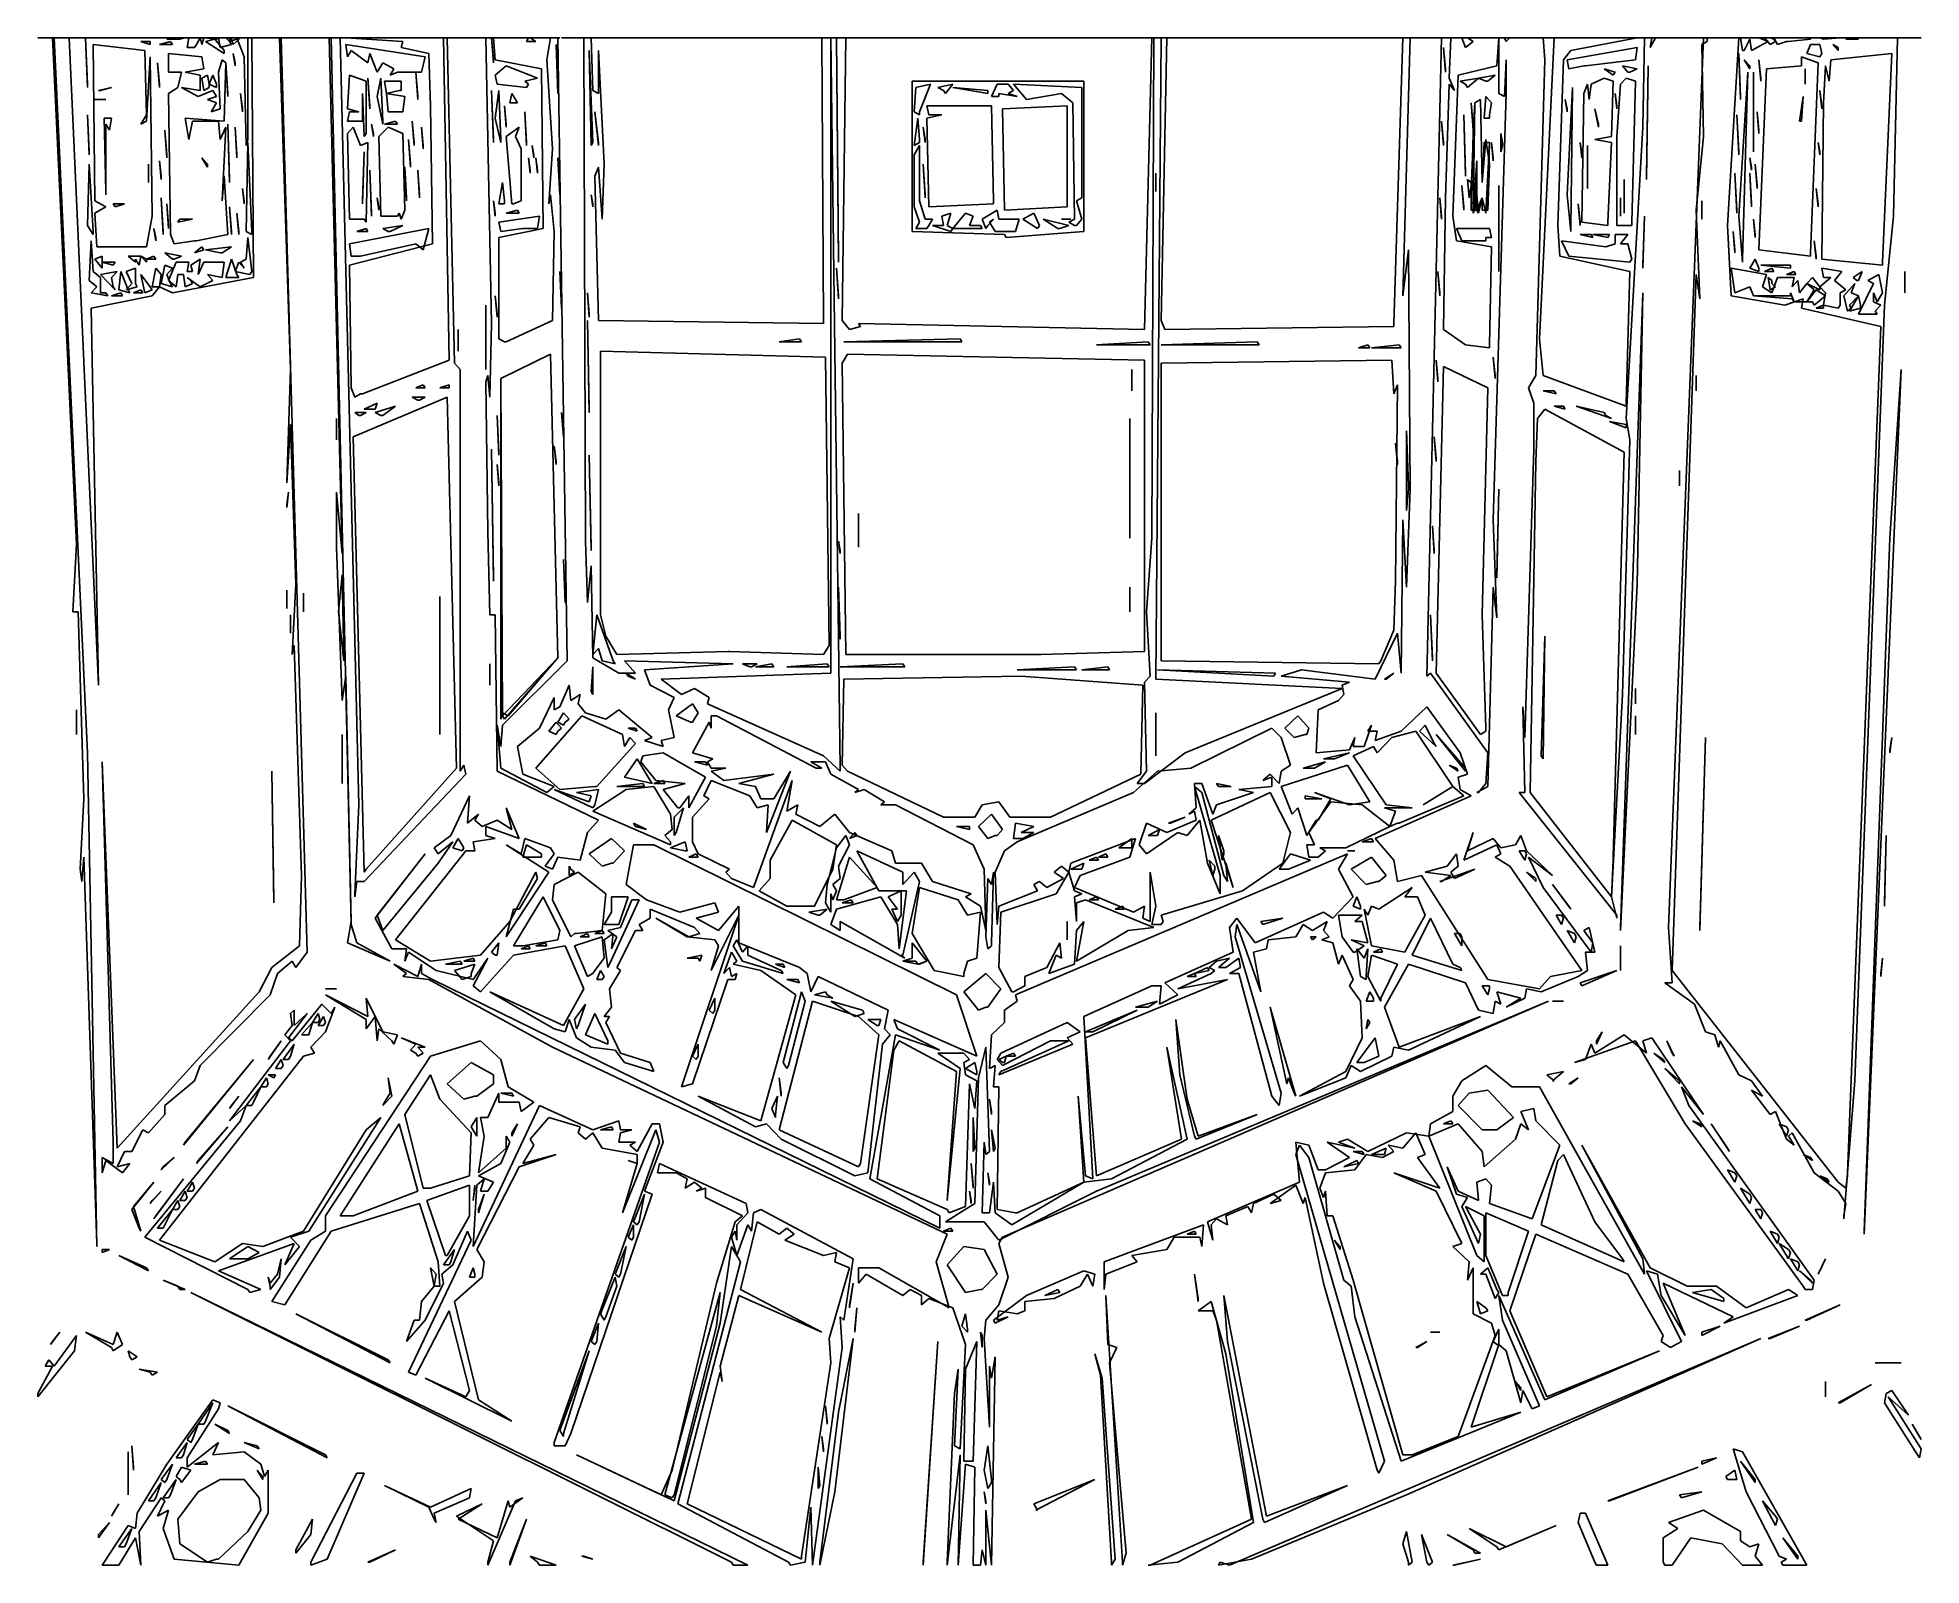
# Model space of a CAD drawing. Extents: x -11089 to 11068, y 2036 to 20000.
import ezdxf

# ---------------------------------------------------------------- set-up
doc = ezdxf.new("R2010")
doc.units = 0

msp = doc.modelspace()

# ---------------------------------------------------------------- linework, layer by layer
for p, q in [((-10937.5, 20000, 3407.1429), (-11089.4097, 20000, 3430.9524)), ((-11089.4097, 20000, 3430.9524), (-10959.2014, 20000, 3419.0476)), ((-10959.2014, 20000, 3597.619), (-11089.4097, 20000, 3609.5238)), ((-11089.4097, 20000, 3609.5238), (-11067.7083, 20000, 3597.619)), ((-11067.7083, 20000, 3597.619), (-10959.2014, 20000, 3597.619)), ((-10937.5, 20000, 2966.6667), (-11046.0069, 20000, 2942.8571)), ((-11046.0069, 20000, 2942.8571), (-10937.5, 20000, 2919.0476)), ((-10937.5, 20000, 3514.2857), (-11024.3056, 20000, 3526.1905)), ((-11024.3056, 20000, 3526.1905), (-11002.6042, 20000, 3514.2857)), ((-11002.6042, 20000, 3514.2857), (-10937.5, 20000, 3514.2857)), ((-10828.9931, 20000, 2930.9524), (-10980.9028, 20000, 3085.7143)), ((-10980.9028, 20000, 3085.7143), (-10937.5, 20000, 2966.6667)), ((-10959.2014, 20000, 3419.0476), (-10937.5, 20000, 3407.1429)), ((-10937.5, 20000, 4776.1905), (-10959.2014, 20000, 4716.6667)), ((-10959.2014, 20000, 4716.6667), (-10894.0972, 20000, 4728.5714)), ((-10828.9931, 20000, 4538.0952), (-10959.2014, 20000, 4466.6667)), ((-10959.2014, 20000, 4466.6667), (-10915.7986, 20000, 4490.4762)), ((-10937.5, 20000, 4419.0476), (-10959.2014, 20000, 4371.4286)), ((-10959.2014, 20000, 4371.4286), (-10894.0972, 20000, 4347.619)), ((-10894.0972, 20000, 4347.619), (-10959.2014, 20000, 4323.8095)), ((-10959.2014, 20000, 4323.8095), (-10828.9931, 20000, 4335.7143)), ((-10937.5, 20000, 2919.0476), (-10915.7986, 20000, 2788.0952)), ((-10416.6667, 20000, 4776.1905), (-10937.5, 20000, 4776.1905)), ((-10894.0972, 20000, 4430.9524), (-10937.5, 20000, 4419.0476)), ((-10915.7986, 20000, 2788.0952), (-10633.6806, 14043.2692)), ((-10872.3958, 20000, 4657.1429), (-10915.7986, 20000, 4585.7143)), ((-10915.7986, 20000, 4585.7143), (-10828.9931, 20000, 4538.0952)), ((-10915.7986, 20000, 4490.4762), (-10828.9931, 20000, 4407.1429)), ((-10785.5903, 20000, 3966.6667), (-10915.7986, 20000, 3978.5714)), ((-10915.7986, 20000, 3978.5714), (-10785.5903, 20000, 3942.8571)), ((-10503.4722, 11591.3462), (-10894.0972, 20000, 2764.2857)), ((-10894.0972, 20000, 2764.2857), (-10894.0972, 20000, 2919.0476)), ((-10894.0972, 20000, 2919.0476), (-10828.9931, 20000, 2930.9524)), ((-10894.0972, 20000, 4728.5714), (-10872.3958, 20000, 4657.1429)), ((-10872.3958, 20000, 4383.3333), (-10894.0972, 20000, 4430.9524)), ((-10828.9931, 20000, 4335.7143), (-10894.0972, 20000, 4240.4762)), ((-10894.0972, 20000, 4240.4762), (-10807.2917, 20000, 4264.2857)), ((-10720.4861, 20000, 3502.381), (-10872.3958, 20000, 3514.2857)), ((-10872.3958, 20000, 3514.2857), (-10850.6944, 20000, 3502.381)), ((-10828.9931, 20000, 4407.1429), (-10872.3958, 20000, 4383.3333)), ((-10850.6944, 20000, 3502.381), (-10720.4861, 20000, 3502.381)), ((-10742.1875, 20000, 3561.9048), (-10850.6944, 20000, 3561.9048)), ((-10850.6944, 20000, 3561.9048), (-10828.9931, 20000, 3550)), ((-10785.5903, 20000, 4204.7619), (-10850.6944, 20000, 4157.1429)), ((-10850.6944, 20000, 4157.1429), (-10742.1875, 20000, 4085.7143)), ((-10828.9931, 20000, 3550), (-10742.1875, 20000, 3561.9048)), ((-10785.5903, 20000, 3942.8571), (-10828.9931, 20000, 3919.0476)), ((-10828.9931, 20000, 3919.0476), (-10568.5764, 20000, 3883.3333)), ((-10807.2917, 20000, 4264.2857), (-10785.5903, 20000, 4204.7619)), ((-10742.1875, 20000, 4085.7143), (-10785.5903, 20000, 3966.6667)), ((-10655.3819, 20000, 2823.8095), (-10720.4861, 20000, 2800)), ((-10720.4861, 20000, 2800), (-10373.2639, 12384.6154)), ((-10698.7847, 20000, 3145.2381), (-10720.4861, 20000, 3264.2857)), ((-10720.4861, 20000, 3264.2857), (-10698.7847, 20000, 3157.1429)), ((-10525.1736, 20000, 3776.1905), (-10720.4861, 20000, 3764.2857)), ((-10720.4861, 20000, 3764.2857), (-10698.7847, 20000, 3752.381)), ((-10611.9792, 20000, 4633.3333), (-10720.4861, 20000, 4680.9524)), ((-10720.4861, 20000, 4680.9524), (-10698.7847, 20000, 4764.2857)), ((-10698.7847, 20000, 3157.1429), (-10698.7847, 20000, 3145.2381)), ((-10698.7847, 20000, 3752.381), (-10525.1736, 20000, 3776.1905)), ((-10546.875, 20000, 4383.3333), (-10698.7847, 20000, 4419.0476)), ((-10698.7847, 20000, 4419.0476), (-10677.0833, 20000, 4490.4762)), ((-10698.7847, 20000, 4764.2857), (-10481.7708, 20000, 4764.2857)), ((-10677.0833, 20000, 4490.4762), (-10525.1736, 20000, 4502.381)), ((-10026.0417, 20000, 2716.6667), (-10655.3819, 20000, 2823.8095)), ((-10481.7708, 20000, 4502.381), (-10655.3819, 20000, 4514.2857)), ((-10655.3819, 20000, 4514.2857), (-10611.9792, 20000, 4633.3333)), ((-10546.875, 20000, 1776.1905), (-10633.6806, 20000, 2752.381)), ((-10633.6806, 20000, 2752.381), (-9331.5972, 20000, 2550)), ((-10546.875, 20000, 4002.381), (-10633.6806, 20000, 4026.1905)), ((-10633.6806, 20000, 4026.1905), (-10329.8611, 20000, 4026.1905)), ((-10481.7708, 20000, 4121.4286), (-10633.6806, 20000, 4133.3333)), ((-10633.6806, 20000, 4133.3333), (-10481.7708, 20000, 4145.2381)), ((-10568.5764, 20000, 4145.2381), (-10633.6806, 20000, 4228.5714)), ((-10633.6806, 20000, 4228.5714), (-10633.6806, 20000, 4300)), ((-10633.6806, 20000, 4300), (-10568.5764, 20000, 4311.9048)), ((-10568.5764, 20000, 4311.9048), (-10633.6806, 20000, 4359.5238)), ((-10633.6806, 20000, 4359.5238), (-10546.875, 20000, 4383.3333)), ((-10568.5764, 20000, 3930.9524), (-10611.9792, 20000, 3966.6667)), ((-10611.9792, 20000, 3966.6667), (-10460.0694, 20000, 3966.6667)), ((-10568.5764, 20000, 3061.9048), (-10590.2778, 20000, 2919.0476)), ((-10590.2778, 20000, 2919.0476), (-10525.1736, 20000, 2895.2381)), ((-10546.875, 20000, 2990.4762), (-10568.5764, 20000, 3061.9048)), ((-10481.7708, 20000, 1621.4286), (-10568.5764, 20000, 1633.3333)), ((-10568.5764, 20000, 1633.3333), (-10568.5764, 20000, 1752.381)), ((-10568.5764, 20000, 1752.381), (-10308.1597, 20000, 1752.381)), ((-10568.5764, 20000, 3585.7143), (-10329.8611, 20000, 3585.7143)), ((-10329.8611, 20000, 3585.7143), (-10568.5764, 20000, 3597.619)), ((-10568.5764, 20000, 3597.619), (-10568.5764, 20000, 3585.7143)), ((-10568.5764, 20000, 3883.3333), (-9917.5347, 20000, 3930.9524)), ((-10438.3681, 20000, 3835.7143), (-10568.5764, 20000, 3835.7143)), ((-10568.5764, 20000, 3835.7143), (-10416.6667, 20000, 3788.0952)), ((-10481.7708, 20000, 3942.8571), (-10568.5764, 20000, 3930.9524)), ((-10481.7708, 20000, 4145.2381), (-10568.5764, 20000, 4145.2381)), ((-10525.1736, 20000, 4502.381), (-10568.5764, 20000, 4466.6667)), ((-10568.5764, 20000, 4466.6667), (-10308.1597, 20000, 4430.9524)), ((-10394.9653, 20000, 4597.619), (-10568.5764, 20000, 4585.7143)), ((-10568.5764, 20000, 4585.7143), (-10351.5625, 20000, 4573.8095)), ((-9483.5069, 20000, 2823.8095), (-10546.875, 20000, 2990.4762)), ((-9244.7917, 20000, 1692.8571), (-10546.875, 20000, 1776.1905)), ((-10546.875, 20000, 3954.7619), (-10481.7708, 20000, 3942.8571)), ((-10525.1736, 20000, 3954.7619), (-10546.875, 20000, 3954.7619)), ((-10525.1736, 20000, 4002.381), (-10546.875, 20000, 4002.381)), ((-10460.0694, 20000, 4085.7143), (-10546.875, 20000, 4097.619)), ((-10546.875, 20000, 4097.619), (-10481.7708, 20000, 4121.4286)), ((-10481.7708, 20000, 4764.2857), (-10546.875, 20000, 4669.0476)), ((-10546.875, 20000, 4669.0476), (-10351.5625, 20000, 4657.1429)), ((-10525.1736, 20000, 2895.2381), (-9049.4792, 20000, 2657.1429)), ((-10503.4722, 19415.8654), (-10525.1736, 20000, 1621.4286)), ((-10525.1736, 20000, 1621.4286), (-10503.4722, 19451.9231)), ((-10460.0694, 20000, 3966.6667), (-10525.1736, 20000, 3954.7619)), ((-10416.6667, 20000, 3990.4762), (-10525.1736, 20000, 4002.381)), ((-9874.1319, 20000, 4609.5238), (-10503.4722, 20000, 4680.9524)), ((-10503.4722, 20000, 4680.9524), (-10373.2639, 20000, 4764.2857)), ((-10004.3403, 20000, 3704.7619), (-10503.4722, 20000, 3740.4762)), ((-10503.4722, 20000, 3740.4762), (-10243.0556, 20000, 3716.6667)), ((-10351.5625, 20000, 3788.0952), (-10503.4722, 20000, 3811.9048)), ((-10503.4722, 20000, 3811.9048), (-10438.3681, 20000, 3835.7143)), ((-10373.2639, 20000, 1728.5714), (-10481.7708, 20000, 1740.4762)), ((-10481.7708, 20000, 1740.4762), (-10481.7708, 20000, 1657.1429)), ((-10481.7708, 20000, 1657.1429), (-10416.6667, 20000, 1645.2381)), ((-10460.0694, 20000, 1621.4286), (-10481.7708, 20000, 1621.4286)), ((-10481.7708, 20000, 3621.4286), (-10373.2639, 20000, 3621.4286)), ((-10460.0694, 20000, 3633.3333), (-10481.7708, 20000, 3621.4286)), ((-10373.2639, 20000, 4085.7143), (-10481.7708, 20000, 4061.9048)), ((-10481.7708, 20000, 4061.9048), (-10460.0694, 20000, 4085.7143)), ((-10438.3681, 20000, 4454.7619), (-10481.7708, 20000, 4502.381)), ((-10351.5625, 20000, 1657.1429), (-10460.0694, 20000, 1704.7619)), ((-10460.0694, 20000, 1704.7619), (-10373.2639, 20000, 1728.5714)), ((-10416.6667, 20000, 1645.2381), (-10460.0694, 20000, 1621.4286)), ((-10373.2639, 20000, 3621.4286), (-10460.0694, 20000, 3633.3333)), ((-10308.1597, 20000, 4192.8571), (-10460.0694, 20000, 4180.9524)), ((-10460.0694, 20000, 4180.9524), (-10264.7569, 20000, 4169.0476)), ((-10243.0556, 20000, 3716.6667), (-10438.3681, 20000, 3680.9524)), ((-10438.3681, 20000, 3680.9524), (-10264.7569, 20000, 3669.0476)), ((-10329.8611, 20000, 4026.1905), (-10438.3681, 20000, 4014.2857)), ((-10438.3681, 20000, 4014.2857), (-10416.6667, 20000, 3990.4762)), ((-10308.1597, 20000, 4430.9524), (-10438.3681, 20000, 4454.7619)), ((-10351.5625, 20000, 4657.1429), (-10438.3681, 20000, 4645.2381)), ((-10438.3681, 20000, 4645.2381), (-10351.5625, 20000, 4633.3333)), ((-10351.5625, 20000, 4633.3333), (-10438.3681, 20000, 4621.4286)), ((-10438.3681, 20000, 4621.4286), (-10394.9653, 20000, 4597.619)), ((-10373.2639, 20000, 4764.2857), (-10416.6667, 20000, 4776.1905)), ((-10416.6667, 20000, 3788.0952), (-10394.9653, 20000, 3776.1905)), ((-10394.9653, 20000, 3776.1905), (-9982.6389, 20000, 3811.9048)), ((-10264.7569, 20000, 4061.9048), (-10394.9653, 20000, 4073.8095)), ((-10394.9653, 20000, 4073.8095), (-10286.4583, 20000, 4073.8095)), ((-10177.9514, 20000, 4073.8095), (-10394.9653, 20000, 4121.4286)), ((-10394.9653, 20000, 4121.4286), (-10373.2639, 20000, 4085.7143)), ((-10221.3542, 20000, 4216.6667), (-10394.9653, 20000, 4228.5714)), ((-10394.9653, 20000, 4228.5714), (-10308.1597, 20000, 4192.8571)), ((-10308.1597, 20000, 1752.381), (-10351.5625, 20000, 1657.1429)), ((-10329.8611, 20000, 3823.8095), (-10351.5625, 20000, 3788.0952)), ((-10351.5625, 20000, 4573.8095), (-10329.8611, 20000, 4609.5238)), ((-10199.6528, 20000, 4371.4286), (-10351.5625, 20000, 4371.4286)), ((-10351.5625, 20000, 4371.4286), (-10069.4444, 20000, 4323.8095)), ((-10112.8472, 20000, 4085.7143), (-10351.5625, 20000, 4145.2381)), ((-10351.5625, 20000, 4145.2381), (-10199.6528, 20000, 4121.4286)), ((-10199.6528, 20000, 3800), (-10329.8611, 20000, 3823.8095)), ((-10329.8611, 20000, 4609.5238), (-10286.4583, 20000, 4573.8095)), ((-10177.9514, 20000, 1669.0476), (-10308.1597, 20000, 1716.6667)), ((-10308.1597, 20000, 1716.6667), (-10221.3542, 20000, 1740.4762)), ((-10199.6528, 20000, 4538.0952), (-10308.1597, 20000, 4550)), ((-10308.1597, 20000, 4550), (-10221.3542, 20000, 4538.0952)), ((-10221.3542, 20000, 4538.0952), (-10308.1597, 20000, 4514.2857)), ((-10308.1597, 20000, 4514.2857), (-10286.4583, 20000, 4502.381)), ((-10286.4583, 20000, 4073.8095), (-10264.7569, 20000, 4061.9048)), ((-10286.4583, 20000, 4573.8095), (-10112.8472, 20000, 4573.8095)), ((-10286.4583, 20000, 4502.381), (-10199.6528, 20000, 4538.0952)), ((-10264.7569, 20000, 3669.0476), (-10243.0556, 20000, 3657.1429)), ((-10112.8472, 20000, 3942.8571), (-10264.7569, 20000, 3954.7619)), ((-10264.7569, 20000, 3954.7619), (-10134.5486, 20000, 3954.7619)), ((-10112.8472, 20000, 4050), (-10264.7569, 20000, 4050)), ((-10264.7569, 20000, 4050), (-10134.5486, 20000, 4061.9048)), ((-10069.4444, 20000, 4323.8095), (-10264.7569, 20000, 4300)), ((-10264.7569, 20000, 4300), (-10221.3542, 20000, 4216.6667)), ((-10264.7569, 20000, 4169.0476), (-10243.0556, 20000, 4204.7619)), ((-10199.6528, 20000, 4764.2857), (-10264.7569, 20000, 4752.381)), ((-10264.7569, 20000, 4752.381), (-10047.7431, 20000, 4669.0476)), ((-10243.0556, 20000, 3657.1429), (-9982.6389, 20000, 3657.1429)), ((-9982.6389, 20000, 3657.1429), (-10243.0556, 20000, 3692.8571)), ((-10243.0556, 20000, 3692.8571), (-10004.3403, 20000, 3704.7619)), ((-10134.5486, 20000, 4478.5714), (-10243.0556, 20000, 4466.6667)), ((-10243.0556, 20000, 4466.6667), (-10134.5486, 20000, 4466.6667)), ((-10069.4444, 20000, 4454.7619), (-10243.0556, 20000, 4442.8571)), ((-10243.0556, 20000, 4442.8571), (-10134.5486, 20000, 4419.0476)), ((-10243.0556, 20000, 4204.7619), (-9917.5347, 20000, 4240.4762)), ((-10221.3542, 20000, 1740.4762), (-10177.9514, 20000, 1680.9524)), ((-10177.9514, 20000, 3871.4286), (-10221.3542, 20000, 3859.5238)), ((-10221.3542, 20000, 3859.5238), (-10069.4444, 20000, 3847.619)), ((-10134.5486, 20000, 4419.0476), (-10221.3542, 20000, 4395.2381)), ((-10221.3542, 20000, 4395.2381), (-10199.6528, 20000, 4371.4286)), ((-10069.4444, 20000, 3847.619), (-10199.6528, 20000, 3800)), ((-10112.8472, 20000, 3978.5714), (-10199.6528, 20000, 4026.1905)), ((-10199.6528, 20000, 4026.1905), (-10026.0417, 20000, 4002.381)), ((-10199.6528, 20000, 4121.4286), (-10177.9514, 20000, 4085.7143)), ((-10177.9514, 20000, 4716.6667), (-10199.6528, 20000, 4764.2857)), ((-10091.1458, 20000, 1716.6667), (-10177.9514, 20000, 1728.5714)), ((-10177.9514, 20000, 1728.5714), (-10069.4444, 20000, 1740.4762)), ((-10177.9514, 20000, 1680.9524), (-10177.9514, 20000, 1669.0476)), ((-9960.9375, 20000, 3847.619), (-10177.9514, 20000, 3871.4286)), ((-10177.9514, 20000, 4085.7143), (-10177.9514, 20000, 4073.8095)), ((-10069.4444, 20000, 4371.4286), (-10177.9514, 20000, 4371.4286)), ((-10177.9514, 20000, 4371.4286), (-10091.1458, 20000, 4383.3333)), ((-10091.1458, 20000, 4776.1905), (-10177.9514, 20000, 4716.6667)), ((-10134.5486, 20000, 3954.7619), (-10112.8472, 20000, 3942.8571)), ((-10134.5486, 20000, 4061.9048), (-10112.8472, 20000, 4050)), ((-10112.8472, 20000, 4573.8095), (-10134.5486, 20000, 4478.5714)), ((-10134.5486, 20000, 4466.6667), (-10112.8472, 20000, 4514.2857)), ((-10047.7431, 20000, 4692.8571), (-10134.5486, 20000, 4692.8571)), ((-10134.5486, 20000, 4692.8571), (-10091.1458, 20000, 4776.1905)), ((-10047.7431, 20000, 1657.1429), (-10112.8472, 20000, 1657.1429)), ((-10112.8472, 20000, 1657.1429), (-10091.1458, 20000, 1716.6667)), ((-10047.7431, 20000, 3990.4762), (-10112.8472, 20000, 3978.5714)), ((-10112.8472, 20000, 4514.2857), (-10069.4444, 20000, 4454.7619)), ((-10026.0417, 20000, 4180.9524), (-10112.8472, 20000, 4085.7143)), ((-10091.1458, 20000, 4383.3333), (-10069.4444, 20000, 4371.4286)), ((-10069.4444, 20000, 1740.4762), (-10047.7431, 20000, 1669.0476)), ((-9895.8333, 20000, 4335.7143), (-10069.4444, 20000, 4383.3333)), ((-10069.4444, 20000, 4383.3333), (-9939.2361, 20000, 4454.7619)), ((-10047.7431, 20000, 1669.0476), (-10047.7431, 20000, 1657.1429)), ((-10026.0417, 20000, 4002.381), (-10047.7431, 20000, 3990.4762)), ((-10047.7431, 20000, 4657.1429), (-10047.7431, 20000, 4692.8571)), ((-10047.7431, 20000, 4669.0476), (-10047.7431, 20000, 4657.1429)), ((-9982.6389, 20000, 2740.4762), (-10026.0417, 20000, 2716.6667)), ((-9895.8333, 20000, 4204.7619), (-10026.0417, 20000, 4180.9524)), ((-9939.2361, 20000, 4454.7619), (-10026.0417, 20000, 4454.7619)), ((-10026.0417, 20000, 4454.7619), (-10004.3403, 20000, 4550)), ((-9939.2361, 20000, 4561.9048), (-10026.0417, 20000, 4597.619)), ((-10026.0417, 20000, 4597.619), (-9917.5347, 20000, 4609.5238)), ((-9917.5347, 20000, 1669.0476), (-10004.3403, 20000, 1669.0476)), ((-10004.3403, 20000, 1669.0476), (-10004.3403, 20000, 1716.6667)), ((-10004.3403, 20000, 1716.6667), (-9939.2361, 20000, 1728.5714)), ((-10004.3403, 20000, 4550), (-9895.8333, 20000, 4526.1905)), ((-9939.2361, 20000, 2704.7619), (-9982.6389, 20000, 2740.4762)), ((-9982.6389, 20000, 3811.9048), (-9960.9375, 20000, 3847.619)), ((-9939.2361, 20000, 3942.8571), (-9982.6389, 20000, 4002.381)), ((-9982.6389, 20000, 4002.381), (-9982.6389, 20000, 4157.1429)), ((-9982.6389, 20000, 4157.1429), (-9895.8333, 20000, 4204.7619)), ((-8962.6736, 20000, 2550), (-9939.2361, 20000, 2704.7619)), ((-9939.2361, 20000, 1728.5714), (-9852.4306, 20000, 1692.8571)), ((-9830.7292, 20000, 4692.8571), (-9939.2361, 20000, 4680.9524)), ((-9939.2361, 20000, 4680.9524), (-9830.7292, 20000, 4645.2381)), ((-9895.8333, 20000, 3954.7619), (-9939.2361, 20000, 3942.8571)), ((-9917.5347, 20000, 4573.8095), (-9939.2361, 20000, 4561.9048)), ((-9895.8333, 20000, 1680.9524), (-9917.5347, 20000, 1669.0476)), ((-9917.5347, 20000, 3930.9524), (-9830.7292, 20000, 3859.5238)), ((-9852.4306, 20000, 4169.0476), (-9917.5347, 20000, 3966.6667)), ((-9917.5347, 20000, 3966.6667), (-9895.8333, 20000, 3954.7619)), ((-9917.5347, 20000, 4240.4762), (-9895.8333, 20000, 4204.7619)), ((-9895.8333, 20000, 4526.1905), (-9917.5347, 20000, 4347.619)), ((-9917.5347, 20000, 4347.619), (-9895.8333, 20000, 4335.7143)), ((-9917.5347, 20000, 4609.5238), (-9917.5347, 20000, 4573.8095)), ((-9852.4306, 20000, 1692.8571), (-9895.8333, 20000, 1680.9524)), ((-9765.625, 20000, 1692.8571), (-9895.8333, 20000, 1716.6667)), ((-9895.8333, 20000, 1716.6667), (-9722.2222, 20000, 1716.6667)), ((-9895.8333, 20000, 4204.7619), (-9852.4306, 20000, 4169.0476)), ((-9830.7292, 20000, 4645.2381), (-9874.1319, 20000, 4609.5238)), ((-9765.625, 19920.6731), (-9874.1319, 19956.7308)), ((-9874.1319, 19956.7308), (-9765.625, 19956.7308)), ((-9743.9236, 20000, 1669.0476), (-9852.4306, 20000, 1645.2381)), ((-9852.4306, 20000, 1645.2381), (-9809.0278, 20000, 1692.8571)), ((-9830.7292, 20000, 3859.5238), (-9852.4306, 20000, 3716.6667)), ((-9852.4306, 20000, 3716.6667), (-9722.2222, 20000, 3680.9524)), ((-9743.9236, 20000, 4657.1429), (-9852.4306, 20000, 4657.1429)), ((-9852.4306, 20000, 4657.1429), (-9765.625, 20000, 4669.0476)), ((-9809.0278, 20000, 4776.1905), (-9830.7292, 20000, 4692.8571)), ((-9700.5208, 20000, 3704.7619), (-9830.7292, 20000, 3752.381)), ((-9830.7292, 20000, 3752.381), (-9570.3125, 20000, 3728.5714)), ((-9722.2222, 20000, 4109.5238), (-9830.7292, 20000, 4252.381)), ((-9830.7292, 20000, 4252.381), (-9678.8194, 20000, 4311.9048)), ((-9678.8194, 20000, 4311.9048), (-9830.7292, 20000, 4395.2381)), ((-9830.7292, 20000, 4395.2381), (-9765.625, 20000, 4430.9524)), ((-9765.625, 20000, 4430.9524), (-9830.7292, 20000, 4526.1905)), ((-9830.7292, 20000, 4526.1905), (-9787.3264, 20000, 4550)), ((-9809.0278, 20000, 1692.8571), (-9787.3264, 20000, 1680.9524)), ((-9722.2222, 20000, 4764.2857), (-9809.0278, 20000, 4776.1905)), ((-9787.3264, 20000, 1680.9524), (-9743.9236, 20000, 1669.0476)), ((-9765.625, 20000, 3930.9524), (-9787.3264, 20000, 4050)), ((-9787.3264, 20000, 4050), (-9722.2222, 20000, 4109.5238)), ((-9787.3264, 20000, 4550), (-9461.8056, 20000, 4550)), ((-9743.9236, 20000, 1692.8571), (-9765.625, 20000, 1692.8571)), ((-9722.2222, 20000, 3680.9524), (-9765.625, 20000, 3633.3333)), ((-9765.625, 20000, 3633.3333), (-9309.8958, 20000, 3609.5238)), ((-9570.3125, 20000, 3919.0476), (-9765.625, 20000, 3930.9524)), ((-9613.7153, 20000, 4609.5238), (-9765.625, 20000, 4633.3333)), ((-9765.625, 20000, 4633.3333), (-9635.4167, 20000, 4621.4286)), ((-9765.625, 20000, 4669.0476), (-9743.9236, 20000, 4657.1429)), ((-9765.625, 19956.7308), (-9765.625, 19920.6731)), ((-9657.1181, 20000, 1645.2381), (-9743.9236, 20000, 1669.0476)), ((-9743.9236, 20000, 1669.0476), (-9657.1181, 20000, 1657.1429)), ((-9722.2222, 20000, 1716.6667), (-9743.9236, 20000, 1692.8571)), ((-9592.0139, 20000, 4716.6667), (-9743.9236, 20000, 4728.5714)), ((-9743.9236, 20000, 4728.5714), (-9722.2222, 20000, 4764.2857)), ((-9657.1181, 20000, 4573.8095), (-9743.9236, 20000, 4585.7143)), ((-9743.9236, 20000, 4585.7143), (-9635.4167, 20000, 4573.8095)), ((-9570.3125, 20000, 3526.1905), (-9722.2222, 20000, 3538.0952)), ((-9722.2222, 20000, 3538.0952), (-9526.9097, 20000, 3526.1905)), ((-9635.4167, 20000, 3800), (-9722.2222, 20000, 3811.9048)), ((-9722.2222, 20000, 3811.9048), (-9635.4167, 20000, 3811.9048)), ((-9570.3125, 20000, 3716.6667), (-9700.5208, 20000, 3704.7619)), ((-9678.8194, 20000, 3847.619), (-9700.5208, 20000, 3883.3333)), ((-9700.5208, 20000, 3883.3333), (-9613.7153, 20000, 3907.1429)), ((-9396.7014, 20000, 4657.1429), (-9700.5208, 20000, 4669.0476)), ((-9700.5208, 20000, 4669.0476), (-9592.0139, 20000, 4680.9524)), ((-9592.0139, 20000, 4776.1905), (-9678.8194, 20000, 4764.2857)), ((-9678.8194, 20000, 4764.2857), (-9483.5069, 20000, 4704.7619)), ((-9440.1042, 20000, 4442.8571), (-9678.8194, 20000, 4407.1429)), ((-9678.8194, 20000, 4407.1429), (-9657.1181, 20000, 4383.3333)), ((-9592.0139, 20000, 3847.619), (-9678.8194, 20000, 3847.619)), ((-9657.1181, 20000, 1657.1429), (-9657.1181, 20000, 1645.2381)), ((-9570.3125, 20000, 1633.3333), (-9657.1181, 20000, 1645.2381)), ((-9657.1181, 20000, 1645.2381), (-9613.7153, 20000, 1669.0476)), ((-9505.2083, 20000, 3657.1429), (-9657.1181, 20000, 3669.0476)), ((-9657.1181, 20000, 3669.0476), (-9526.9097, 20000, 3669.0476)), ((-9657.1181, 20000, 4383.3333), (-9440.1042, 20000, 4419.0476)), ((-9635.4167, 20000, 4573.8095), (-9657.1181, 20000, 4573.8095)), ((-9657.1181, 19920.6731), (-9526.9097, 19956.7308)), ((-9483.5069, 20000, 4704.7619), (-9635.4167, 20000, 4692.8571)), ((-9635.4167, 20000, 4692.8571), (-9592.0139, 20000, 4716.6667)), ((-9483.5069, 20000, 3788.0952), (-9635.4167, 20000, 3788.0952)), ((-9635.4167, 20000, 3788.0952), (-9548.6111, 20000, 3823.8095)), ((-9635.4167, 20000, 3811.9048), (-9635.4167, 20000, 3800)), ((-9548.6111, 20000, 4323.8095), (-9635.4167, 20000, 4300)), ((-9635.4167, 20000, 4300), (-9613.7153, 20000, 4288.0952)), ((-9635.4167, 20000, 4621.4286), (-9613.7153, 20000, 4609.5238)), ((-9613.7153, 20000, 1669.0476), (-9592.0139, 20000, 1657.1429)), ((-9613.7153, 20000, 3907.1429), (-9613.7153, 20000, 3859.5238)), ((-9613.7153, 20000, 3859.5238), (-9592.0139, 20000, 3847.619)), ((-9613.7153, 20000, 4288.0952), (-9548.6111, 20000, 4288.0952)), ((-9592.0139, 20000, 1657.1429), (-9548.6111, 20000, 1704.7619)), ((-9526.9097, 20000, 3526.1905), (-9592.0139, 20000, 3490.4762)), ((-9592.0139, 20000, 3490.4762), (-9526.9097, 20000, 3478.5714)), ((-9418.4028, 20000, 4692.8571), (-9592.0139, 20000, 4776.1905)), ((-9592.0139, 20000, 4680.9524), (-9570.3125, 20000, 4669.0476)), ((-9570.3125, 19982), (-9440.1042, 20000, 1633.3333)), ((-9548.6111, 20000, 1704.7619), (-9570.3125, 20000, 1633.3333)), ((-9440.1042, 20000, 3478.5714), (-9570.3125, 20000, 3573.8095)), ((-9570.3125, 20000, 3573.8095), (-9570.3125, 20000, 3526.1905)), ((-9570.3125, 20000, 3728.5714), (-9570.3125, 20000, 3716.6667)), ((-9548.6111, 20000, 3835.7143), (-9570.3125, 20000, 3919.0476)), ((-9570.3125, 20000, 4669.0476), (-9396.7014, 20000, 4657.1429)), ((-9418.4028, 19982), (-9570.3125, 19982)), ((-9114.5833, 20000, 3430.9524), (-9548.6111, 20000, 3442.8571)), ((-9548.6111, 20000, 3442.8571), (-9526.9097, 20000, 3430.9524)), ((-9548.6111, 20000, 3823.8095), (-9483.5069, 20000, 3800)), ((-9483.5069, 20000, 3871.4286), (-9548.6111, 20000, 3835.7143)), ((-9548.6111, 20000, 4288.0952), (-9548.6111, 20000, 4323.8095)), ((-9526.9097, 20000, 3430.9524), (-9114.5833, 20000, 3430.9524)), ((-9526.9097, 20000, 3478.5714), (-9505.2083, 20000, 3466.6667)), ((-9526.9097, 20000, 3669.0476), (-9505.2083, 20000, 3657.1429)), ((-9526.9097, 19956.7308), (-9505.2083, 19920.6731)), ((-9505.2083, 20000, 3466.6667), (-8897.5694, 20000, 3490.4762)), ((-9266.4931, 20000, 3776.1905), (-9505.2083, 20000, 3835.7143)), ((-9505.2083, 20000, 3835.7143), (-9440.1042, 20000, 3847.619)), ((-9201.3889, 20000, 2740.4762), (-9483.5069, 20000, 2823.8095)), ((-9375, 20000, 3692.8571), (-9483.5069, 20000, 3692.8571)), ((-9483.5069, 20000, 3692.8571), (-9396.7014, 20000, 3728.5714)), ((-9483.5069, 20000, 3800), (-9483.5069, 20000, 3788.0952)), ((-9440.1042, 20000, 3847.619), (-9483.5069, 20000, 3871.4286)), ((-9266.4931, 20000, 3550), (-9461.8056, 20000, 3561.9048)), ((-9461.8056, 20000, 3561.9048), (-9375, 20000, 3526.1905)), ((-9461.8056, 20000, 4550), (-9375, 20000, 4502.381)), ((-9440.1042, 20000, 1633.3333), (-9418.4028, 20000, 1609.5238)), ((-8897.5694, 20000, 3490.4762), (-9440.1042, 20000, 3478.5714)), ((-9396.7014, 20000, 3728.5714), (-9440.1042, 20000, 3764.2857)), ((-9440.1042, 20000, 3764.2857), (-9353.2986, 20000, 3788.0952)), ((-9375, 20000, 4502.381), (-9440.1042, 20000, 4442.8571)), ((-9440.1042, 20000, 4419.0476), (-9309.8958, 20000, 4371.4286)), ((-9266.4931, 20000, 4561.9048), (-9440.1042, 20000, 4561.9048)), ((-9440.1042, 20000, 4561.9048), (-9288.1944, 20000, 4573.8095)), ((-9418.4028, 20000, 1609.5238), (-9418.4028, 19982)), ((-9353.2986, 20000, 1609.5238), (-9418.4028, 19982)), ((-9418.4028, 19982), (-9375, 20000, 1657.1429)), ((-9396.7014, 20000, 4740.4762), (-9418.4028, 20000, 4692.8571)), ((-9396.7014, 20000, 3514.2857), (-9266.4931, 20000, 3550)), ((-9375, 20000, 3526.1905), (-9396.7014, 20000, 3514.2857)), ((-9006.0764, 20000, 4597.619), (-9396.7014, 20000, 4633.3333)), ((-9396.7014, 20000, 4633.3333), (-9201.3889, 20000, 4716.6667)), ((-9353.2986, 20000, 4704.7619), (-9396.7014, 20000, 4740.4762)), ((-9375, 20000, 1657.1429), (-9375, 20000, 1621.4286)), ((-9375, 20000, 1621.4286), (-9353.2986, 20000, 1609.5238)), ((-9353.2986, 20000, 3704.7619), (-9375, 20000, 3692.8571)), ((-9114.5833, 20000, 3692.8571), (-9375, 20000, 3692.8571)), ((-9375, 20000, 3692.8571), (-9244.7917, 20000, 3776.1905)), ((-9201.3889, 20000, 4716.6667), (-9353.2986, 20000, 4704.7619)), ((-9353.2986, 20000, 3788.0952), (-9266.4931, 20000, 3740.4762)), ((-9266.4931, 20000, 3740.4762), (-9353.2986, 20000, 3704.7619)), ((-9266.4931, 20000, 4395.2381), (-9353.2986, 20000, 4407.1429)), ((-9353.2986, 20000, 4407.1429), (-9201.3889, 20000, 4430.9524)), ((-9244.7917, 20000, 4478.5714), (-9353.2986, 20000, 4502.381)), ((-9353.2986, 20000, 4502.381), (-9244.7917, 20000, 4514.2857)), ((-9331.5972, 20000, 2550), (-9049.4792, 20000, 2550)), ((-9331.5972, 19884.6154), (-9309.8958, 20000, 1609.5238)), ((-9223.0903, 20000, 1609.5238), (-9331.5972, 20000, 1609.5238)), ((-9331.5972, 20000, 1609.5238), (-9331.5972, 20000, 1669.0476)), ((-9331.5972, 20000, 1669.0476), (-9309.8958, 20000, 1633.3333)), ((-9309.8958, 20000, 1609.5238), (-9223.0903, 20000, 1609.5238)), ((-9309.8958, 20000, 1633.3333), (-9223.0903, 20000, 1633.3333)), ((-9309.8958, 20000, 3609.5238), (-9288.1944, 20000, 3597.619)), ((-9309.8958, 20000, 4371.4286), (-9266.4931, 20000, 4395.2381)), ((-9288.1944, 20000, 3597.619), (-8897.5694, 20000, 3609.5238)), ((-9288.1944, 20000, 4573.8095), (-9266.4931, 20000, 4561.9048)), ((-9049.4792, 20000, 3740.4762), (-9266.4931, 20000, 3704.7619)), ((-9266.4931, 20000, 3704.7619), (-9136.2847, 20000, 3704.7619)), ((-9049.4792, 20000, 3788.0952), (-9266.4931, 20000, 3776.1905)), ((-9179.6875, 20000, 1716.6667), (-9244.7917, 20000, 1692.8571)), ((-9244.7917, 20000, 3776.1905), (-9049.4792, 20000, 3776.1905)), ((-9157.9861, 20000, 4133.3333), (-9244.7917, 20000, 4145.2381)), ((-9244.7917, 20000, 4145.2381), (-9071.1806, 20000, 3800)), ((-9244.7917, 20000, 4514.2857), (-9223.0903, 20000, 4478.5714)), ((-9223.0903, 20000, 4478.5714), (-9244.7917, 20000, 4478.5714)), ((-9201.3889, 20000, 4740.4762), (-9244.7917, 20000, 4764.2857)), ((-9244.7917, 20000, 4764.2857), (-9157.9861, 20000, 4752.381)), ((-9223.0903, 20000, 1633.3333), (-9201.3889, 20000, 1680.9524)), ((-9179.6875, 20000, 1609.5238), (-9223.0903, 19920.6731)), ((-9157.9861, 20000, 2764.2857), (-9201.3889, 20000, 2740.4762)), ((-9201.3889, 20000, 1680.9524), (-9114.5833, 20000, 1669.0476)), ((-9201.3889, 20000, 4430.9524), (-9157.9861, 20000, 4133.3333)), ((-9157.9861, 20000, 4776.1905), (-9201.3889, 20000, 4740.4762)), ((-9071.1806, 20000, 1680.9524), (-9179.6875, 20000, 1716.6667)), ((-9114.5833, 20000, 1669.0476), (-9179.6875, 20000, 1633.3333)), ((-9179.6875, 20000, 1633.3333), (-9092.8819, 20000, 1669.0476)), ((-9157.9861, 19920.6731), (-9179.6875, 20000, 1609.5238)), ((-9049.4792, 20000, 2716.6667), (-9157.9861, 20000, 2764.2857)), ((-9136.2847, 20000, 1609.5238), (-9157.9861, 19920.6731)), ((-9157.9861, 20000, 4704.7619), (-9092.8819, 20000, 4716.6667)), ((-9092.8819, 20000, 4716.6667), (-9157.9861, 20000, 4764.2857)), ((-9157.9861, 20000, 4764.2857), (-9027.7778, 20000, 4776.1905)), ((-9027.7778, 20000, 4776.1905), (-9157.9861, 20000, 4776.1905)), ((-9157.9861, 20000, 4752.381), (-9157.9861, 20000, 4716.6667)), ((-9157.9861, 20000, 4716.6667), (-9157.9861, 20000, 4704.7619)), ((-8984.375, 19982), (-9136.2847, 20000, 1609.5238)), ((-9136.2847, 20000, 3704.7619), (-9114.5833, 20000, 3692.8571)), ((-9027.7778, 20000, 3728.5714), (-9136.2847, 20000, 3728.5714)), ((-9136.2847, 20000, 3728.5714), (-9049.4792, 20000, 3740.4762)), ((-9114.5833, 19956.7308), (-9006.0764, 19982)), ((-8897.5694, 19812.5), (-9114.5833, 19956.7308)), ((-9092.8819, 20000, 1669.0476), (-9092.8819, 20000, 1621.4286)), ((-9092.8819, 20000, 1621.4286), (-8962.6736, 20000, 1633.3333)), ((-8919.2708, 20000, 1704.7619), (-9071.1806, 20000, 1680.9524)), ((-9071.1806, 20000, 3800), (-9049.4792, 20000, 3788.0952)), ((-9006.0764, 20000, 4442.8571), (-9071.1806, 20000, 4466.6667)), ((-9071.1806, 20000, 4466.6667), (-8984.375, 20000, 4454.7619)), ((-9006.0764, 20000, 2752.381), (-9049.4792, 20000, 2716.6667)), ((-9049.4792, 20000, 2657.1429), (-8962.6736, 20000, 2680.9524)), ((-9049.4792, 20000, 2550), (-8984.375, 20000, 2490.4762)), ((-8875.8681, 20000, 4085.7143), (-9049.4792, 20000, 4192.8571)), ((-9049.4792, 20000, 4192.8571), (-8919.2708, 20000, 4264.2857)), ((-9049.4792, 20000, 3776.1905), (-9049.4792, 20000, 3740.4762)), ((-9049.4792, 20000, 3740.4762), (-9027.7778, 20000, 3728.5714)), ((-8962.6736, 20000, 2680.9524), (-9006.0764, 20000, 2752.381)), ((-8897.5694, 20000, 1621.4286), (-9006.0764, 20000, 1657.1429)), ((-9006.0764, 20000, 1657.1429), (-8875.8681, 20000, 1669.0476)), ((-8789.0625, 20000, 4335.7143), (-9006.0764, 20000, 4347.619)), ((-9006.0764, 20000, 4347.619), (-9006.0764, 20000, 4407.1429)), ((-9006.0764, 20000, 4407.1429), (-8897.5694, 20000, 4407.1429)), ((-8897.5694, 20000, 4478.5714), (-9006.0764, 20000, 4514.2857)), ((-9006.0764, 20000, 4514.2857), (-8940.9722, 20000, 4526.1905)), ((-8940.9722, 20000, 4526.1905), (-9006.0764, 20000, 4597.619)), ((-8940.9722, 20000, 4002.381), (-9006.0764, 20000, 4038.0952)), ((-9006.0764, 20000, 4038.0952), (-8984.375, 20000, 4133.3333)), ((-8984.375, 20000, 4454.7619), (-9006.0764, 20000, 4442.8571)), ((-9006.0764, 19982), (-8897.5694, 19848.5577)), ((-8984.375, 20000, 2490.4762), (-8962.6736, 20000, 2145.2381)), ((-8962.6736, 20000, 1633.3333), (-8984.375, 19982)), ((-8810.7639, 20000, 3811.9048), (-8984.375, 20000, 3835.7143)), ((-8984.375, 20000, 3835.7143), (-8897.5694, 20000, 3895.2381)), ((-8897.5694, 20000, 3895.2381), (-8984.375, 20000, 3954.7619)), ((-8984.375, 20000, 3954.7619), (-8854.1667, 20000, 4014.2857)), ((-8984.375, 20000, 4133.3333), (-8940.9722, 20000, 4061.9048)), ((-8940.9722, 20000, 2966.6667), (-8962.6736, 20000, 2680.9524)), ((-8962.6736, 20000, 2680.9524), (-8919.2708, 20000, 2609.5238)), ((-8919.2708, 20000, 2609.5238), (-8962.6736, 20000, 2550)), ((-8962.6736, 20000, 2145.2381), (-8919.2708, 20000, 2073.8095)), ((-8940.9722, 19884.6154), (-8962.6736, 20000, 1621.4286)), ((-8962.6736, 20000, 1621.4286), (-8897.5694, 20000, 1621.4286)), ((-8919.2708, 20000, 4264.2857), (-8962.6736, 20000, 4335.7143)), ((-8962.6736, 20000, 4335.7143), (-8897.5694, 20000, 4347.619)), ((-8897.5694, 20000, 4407.1429), (-8962.6736, 20000, 4442.8571)), ((-8962.6736, 20000, 4442.8571), (-8897.5694, 20000, 4478.5714)), ((-8962.6736, 20000, 4050), (-8940.9722, 20000, 4002.381)), ((-8940.9722, 20000, 4061.9048), (-8962.6736, 20000, 4050)), ((-8832.4653, 20000, 2669.0476), (-8940.9722, 20000, 2966.6667)), ((-8919.2708, 20000, 2395.2381), (-8940.9722, 20000, 2502.381)), ((-8940.9722, 20000, 2502.381), (-8919.2708, 20000, 2407.1429)), ((-8919.2708, 20000, 4014.2857), (-8940.9722, 20000, 4061.9048)), ((-8940.9722, 20000, 4061.9048), (-8875.8681, 20000, 4085.7143)), ((-8572.0486, 20000, 1633.3333), (-8919.2708, 20000, 1704.7619)), ((-8919.2708, 20000, 2073.8095), (-8919.2708, 20000, 2121.4286)), ((-8919.2708, 20000, 2121.4286), (-8854.1667, 20000, 2133.3333)), ((-8897.5694, 20000, 2169.0476), (-8919.2708, 20000, 2311.9048)), ((-8919.2708, 20000, 2311.9048), (-8897.5694, 20000, 2180.9524)), ((-8919.2708, 20000, 2407.1429), (-8919.2708, 20000, 2395.2381)), ((-8897.5694, 20000, 3609.5238), (-8919.2708, 20000, 3716.6667)), ((-8919.2708, 20000, 3716.6667), (-8875.8681, 20000, 3800)), ((-8854.1667, 20000, 4014.2857), (-8919.2708, 20000, 4014.2857)), ((-8897.5694, 20000, 2180.9524), (-8897.5694, 20000, 2169.0476)), ((-8897.5694, 20000, 4347.619), (-8789.0625, 20000, 4276.1905)), ((-8875.8681, 20000, 1669.0476), (-8832.4653, 19956.7308)), ((-8875.8681, 20000, 3800), (-8810.7639, 20000, 3811.9048)), ((-8854.1667, 20000, 2133.3333), (-8810.7639, 20000, 2026.1905)), ((-8723.9583, 20000, 4502.381), (-8854.1667, 20000, 4514.2857)), ((-8854.1667, 20000, 4514.2857), (-8789.0625, 20000, 4490.4762)), ((-8789.0625, 20000, 2490.4762), (-8832.4653, 20000, 2645.2381)), ((-8832.4653, 20000, 2645.2381), (-8550.3472, 20000, 2645.2381)), ((-8550.3472, 20000, 2645.2381), (-8832.4653, 20000, 2669.0476)), ((-8789.0625, 20000, 2061.9048), (-8832.4653, 20000, 2466.6667)), ((-8832.4653, 20000, 2466.6667), (-8246.5278, 20000, 2383.3333)), ((-8810.7639, 19982), (-8832.4653, 20000, 1645.2381)), ((-8832.4653, 20000, 1645.2381), (-8702.2569, 20000, 1609.5238)), ((-8702.2569, 20000, 1609.5238), (-8832.4653, 19956.7308)), ((-8810.7639, 20000, 1609.5238), (-8832.4653, 19956.7308)), ((-8832.4653, 19956.7308), (-8832.4653, 20000, 1645.2381)), ((-8832.4653, 20000, 1645.2381), (-8702.2569, 20000, 1609.5238)), ((-8832.4653, 19956.7308), (-8810.7639, 19982)), ((-8832.4653, 19956.7308), (-8810.7639, 19920.6731)), ((-8810.7639, 20000, 2026.1905), (-8723.9583, 20000, 2061.9048)), ((-8810.7639, 19982), (-8810.7639, 20000, 1609.5238)), ((-8810.7639, 20000, 4478.5714), (-8723.9583, 20000, 4502.381)), ((-8789.0625, 20000, 4490.4762), (-8810.7639, 20000, 4478.5714)), ((-8789.0625, 19920.6731), (-8810.7639, 19982)), ((-8745.6597, 20000, 2514.2857), (-8789.0625, 20000, 2490.4762)), ((-8723.9583, 20000, 2061.9048), (-8789.0625, 20000, 2061.9048)), ((-8702.2569, 20000, 1609.5238), (-8789.0625, 19920.6731)), ((-8789.0625, 20000, 4276.1905), (-8789.0625, 20000, 4335.7143)), ((-8506.9444, 20000, 2454.7619), (-8745.6597, 20000, 2514.2857)), ((-8658.8542, 19776.4423), (-8745.6597, 20000, 1657.1429)), ((-8745.6597, 20000, 1657.1429), (-8615.4514, 20000, 1633.3333)), ((-8658.8542, 20000, 4002.381), (-8550.3472, 20000, 4002.381)), ((-8637.1528, 20000, 4002.381), (-8658.8542, 20000, 4002.381)), ((-8550.3472, 20000, 4002.381), (-8637.1528, 20000, 4002.381)), ((-8615.4514, 20000, 1633.3333), (-8615.4514, 18838.9423)), ((-8550.3472, 17180.2885), (-8572.0486, 20000, 1633.3333)), ((-8420.1389, 20000, 2478.5714), (-8506.9444, 20000, 2454.7619)), ((-8333.3333, 20000, 2609.5238), (-8506.9444, 20000, 2621.4286)), ((-8506.9444, 20000, 2621.4286), (-8398.4375, 20000, 2609.5238)), ((-8441.8403, 20000, 4026.1905), (-8311.6319, 20000, 4026.1905)), ((-8420.1389, 20000, 4026.1905), (-8441.8403, 20000, 4026.1905)), ((-8376.7361, 20000, 2442.8571), (-8420.1389, 20000, 2478.5714)), ((-8311.6319, 20000, 4026.1905), (-8420.1389, 20000, 4026.1905)), ((-8398.4375, 20000, 2609.5238), (-8376.7361, 20000, 2597.619)), ((-8159.7222, 20000, 3847.619), (-8398.4375, 20000, 3859.5238)), ((-8398.4375, 20000, 3859.5238), (-8246.5278, 20000, 3859.5238)), ((-8268.2292, 20000, 2502.381), (-8376.7361, 20000, 2442.8571)), ((-8376.7361, 20000, 2597.619), (-8333.3333, 20000, 2609.5238)), ((-8138.0208, 20000, 2430.9524), (-8268.2292, 20000, 2502.381)), ((-8246.5278, 20000, 2383.3333), (-8116.3194, 16098.5577)), ((-8246.5278, 20000, 3692.8571), (-8094.6181, 20000, 3692.8571)), ((-8224.8264, 20000, 3692.8571), (-8246.5278, 20000, 3692.8571)), ((-8246.5278, 20000, 3859.5238), (-8224.8264, 20000, 3847.619)), ((-8029.5139, 20000, 4645.2381), (-8246.5278, 20000, 4680.9524)), ((-8246.5278, 20000, 4680.9524), (-8138.0208, 20000, 4657.1429)), ((-7921.0069, 9247.5962), (-8224.8264, 20000, 2395.2381)), ((-8224.8264, 20000, 2395.2381), (-8159.7222, 20000, 2430.9524)), ((-8094.6181, 20000, 3692.8571), (-8224.8264, 20000, 3692.8571)), ((-8224.8264, 20000, 3847.619), (-8159.7222, 20000, 3847.619)), ((-8159.7222, 20000, 2430.9524), (-7660.5903, 20000, 2407.1429)), ((-7790.7986, 20000, 2430.9524), (-8138.0208, 20000, 2430.9524)), ((-8138.0208, 20000, 4657.1429), (-8116.3194, 20000, 4645.2381)), ((-8116.3194, 20000, 4645.2381), (-8029.5139, 20000, 4645.2381)), ((-8051.2153, 20000, 4395.2381), (-7921.0069, 20000, 4395.2381)), ((-8029.5139, 20000, 4395.2381), (-8051.2153, 20000, 4395.2381)), ((-7921.0069, 20000, 4395.2381), (-8029.5139, 20000, 4395.2381)), ((-7747.3958, 20000, 3859.5238), (-7986.1111, 20000, 3823.8095)), ((-7986.1111, 20000, 3823.8095), (-7790.7986, 20000, 3788.0952)), ((-7855.9028, 20000, 3835.7143), (-7986.1111, 20000, 3835.7143)), ((-7986.1111, 20000, 3835.7143), (-7877.6042, 20000, 3847.619)), ((-7790.7986, 20000, 3645.2381), (-7899.3056, 20000, 3645.2381)), ((-7899.3056, 20000, 3645.2381), (-7747.3958, 20000, 3621.4286)), ((-7877.6042, 20000, 3847.619), (-7855.9028, 20000, 3835.7143)), ((-7725.6944, 20000, 3823.8095), (-7855.9028, 20000, 3823.8095)), ((-7855.9028, 20000, 3823.8095), (-7747.3958, 20000, 3835.7143)), ((-7638.8889, 20000, 2538.0952), (-7834.2014, 20000, 2514.2857)), ((-7834.2014, 20000, 2514.2857), (-7703.9931, 20000, 2502.381)), ((-7725.6944, 20000, 4180.9524), (-7812.5, 20000, 4097.619)), ((-7812.5, 20000, 4097.619), (-7812.5, 20000, 4002.381)), ((-7812.5, 20000, 4002.381), (-7703.9931, 20000, 3954.7619)), ((-7638.8889, 20000, 2454.7619), (-7790.7986, 20000, 2430.9524)), ((-7769.0972, 20000, 4252.381), (-7790.7986, 20000, 4192.8571)), ((-7790.7986, 20000, 4192.8571), (-7725.6944, 20000, 4180.9524)), ((-7703.9931, 20000, 3954.7619), (-7790.7986, 20000, 3883.3333)), ((-7790.7986, 20000, 3883.3333), (-7747.3958, 20000, 3859.5238)), ((-7790.7986, 20000, 3788.0952), (-7790.7986, 20000, 3645.2381)), ((-7725.6944, 20000, 3490.4762), (-7790.7986, 20000, 3419.0476)), ((-7790.7986, 20000, 3419.0476), (-7725.6944, 20000, 3383.3333)), ((-7725.6944, 20000, 4073.8095), (-7790.7986, 20000, 4061.9048)), ((-7790.7986, 20000, 4061.9048), (-7725.6944, 20000, 4145.2381)), ((-7660.5903, 20000, 4288.0952), (-7769.0972, 20000, 4252.381)), ((-7703.9931, 20000, 3240.4762), (-7769.0972, 20000, 3240.4762)), ((-7769.0972, 20000, 3240.4762), (-7703.9931, 20000, 3204.7619)), ((-7682.2917, 20000, 4204.7619), (-7769.0972, 20000, 4204.7619)), ((-7769.0972, 20000, 4204.7619), (-7703.9931, 20000, 4252.381)), ((-7747.3958, 20000, 3621.4286), (-7725.6944, 20000, 3490.4762)), ((-7703.9931, 20000, 3204.7619), (-7747.3958, 20000, 3169.0476)), ((-7747.3958, 20000, 3169.0476), (-7573.7847, 20000, 3061.9048)), ((-7747.3958, 20000, 3835.7143), (-7725.6944, 20000, 3823.8095)), ((-7725.6944, 20000, 4145.2381), (-7747.3958, 20000, 4085.7143)), ((-7747.3958, 20000, 4085.7143), (-7725.6944, 20000, 4073.8095)), ((-7725.6944, 20000, 3383.3333), (-7703.9931, 20000, 3240.4762)), ((-7573.7847, 20000, 3061.9048), (-7725.6944, 20000, 3014.2857)), ((-7725.6944, 20000, 3014.2857), (-7552.0833, 20000, 2919.0476)), ((-7703.9931, 20000, 2502.381), (-7638.8889, 20000, 2454.7619)), ((-7703.9931, 20000, 4252.381), (-7486.9792, 20000, 4264.2857)), ((-7660.5903, 20000, 4204.7619), (-7682.2917, 20000, 4204.7619)), ((-7660.5903, 20000, 2407.1429), (-7508.6806, 13935.0962)), ((-6987.8472, 20000, 4204.7619), (-7660.5903, 20000, 4288.0952)), ((-7660.5903, 20000, 2609.5238), (-7638.8889, 20000, 2657.1429)), ((-7638.8889, 20000, 2657.1429), (-7660.5903, 20000, 2621.4286)), ((-7660.5903, 20000, 2621.4286), (-7660.5903, 20000, 2609.5238)), ((-7421.875, 20000, 4228.5714), (-7660.5903, 20000, 4204.7619)), ((-7400.1736, 9572.1154), (-7638.8889, 20000, 2538.0952)), ((-7421.875, 20000, 4169.0476), (-7638.8889, 20000, 4169.0476)), ((-7638.8889, 20000, 4169.0476), (-7335.0694, 20000, 4169.0476)), ((-7573.7847, 20000, 3490.4762), (-7617.1875, 20000, 3692.8571)), ((-7617.1875, 20000, 3692.8571), (-7508.6806, 20000, 3752.381)), ((-7530.3819, 20000, 4097.619), (-7617.1875, 20000, 4097.619)), ((-7617.1875, 20000, 4097.619), (-7552.0833, 20000, 4157.1429)), ((-7508.6806, 20000, 3311.9048), (-7595.4861, 20000, 3395.2381)), ((-7595.4861, 20000, 3395.2381), (-7508.6806, 20000, 3454.7619)), ((-7508.6806, 20000, 3454.7619), (-7573.7847, 20000, 3490.4762)), ((-7508.6806, 20000, 3990.4762), (-7573.7847, 20000, 4002.381)), ((-7573.7847, 20000, 4002.381), (-7465.2778, 20000, 4014.2857)), ((-7552.0833, 20000, 2919.0476), (-7552.0833, 20000, 2561.9048)), ((-7552.0833, 20000, 2561.9048), (-7530.3819, 20000, 2550)), ((-7443.5764, 20000, 3192.8571), (-7552.0833, 20000, 3192.8571)), ((-7552.0833, 20000, 3192.8571), (-7465.2778, 20000, 3204.7619)), ((-7400.1736, 20000, 3728.5714), (-7552.0833, 20000, 3692.8571)), ((-7552.0833, 20000, 3692.8571), (-7465.2778, 20000, 3704.7619)), ((-7443.5764, 20000, 3764.2857), (-7552.0833, 20000, 3800)), ((-7552.0833, 20000, 3800), (-7508.6806, 20000, 3847.619)), ((-7552.0833, 20000, 4157.1429), (-7400.1736, 20000, 4133.3333)), ((-7508.6806, 20000, 2359.5238), (-7530.3819, 20000, 2335.7143)), ((-7530.3819, 20000, 2335.7143), (-7313.3681, 10978.3654)), ((-7530.3819, 20000, 2550), (-7465.2778, 20000, 2550)), ((-7465.2778, 20000, 2550), (-7530.3819, 20000, 2573.8095)), ((-7530.3819, 20000, 2573.8095), (-7530.3819, 20000, 2871.4286)), ((-7530.3819, 20000, 2871.4286), (-7443.5764, 20000, 2883.3333)), ((-7400.1736, 20000, 2919.0476), (-7530.3819, 20000, 2966.6667)), ((-7530.3819, 20000, 2966.6667), (-7356.7708, 20000, 2978.5714)), ((-7465.2778, 20000, 3216.6667), (-7530.3819, 20000, 3216.6667)), ((-7530.3819, 20000, 3216.6667), (-7508.6806, 20000, 3311.9048)), ((-7508.6806, 20000, 4097.619), (-7530.3819, 20000, 4097.619)), ((-6770.8333, 20000, 2240.4762), (-7508.6806, 20000, 2359.5238)), ((-6835.9375, 20000, 2204.7619), (-7508.6806, 20000, 2300)), ((-7508.6806, 20000, 2300), (-6857.6389, 20000, 2216.6667)), ((-7443.5764, 20000, 2883.3333), (-7508.6806, 20000, 2919.0476)), ((-7508.6806, 20000, 2919.0476), (-7465.2778, 20000, 2942.8571)), ((-7508.6806, 20000, 3752.381), (-7400.1736, 20000, 3728.5714)), ((-7508.6806, 20000, 3847.619), (-7443.5764, 20000, 3776.1905)), ((-7486.9792, 20000, 3990.4762), (-7508.6806, 20000, 3990.4762)), ((-7421.875, 20000, 4097.619), (-7508.6806, 20000, 4097.619)), ((-7465.2778, 20000, 4014.2857), (-7486.9792, 20000, 3990.4762)), ((-7486.9792, 20000, 4264.2857), (-7421.875, 20000, 4228.5714)), ((-6792.5347, 19956.7308), (-7465.2778, 20000, 1609.5238)), ((-7465.2778, 20000, 1609.5238), (-7465.2778, 20000, 2228.5714)), ((-7465.2778, 20000, 2228.5714), (-6835.9375, 20000, 2133.3333)), ((-7465.2778, 20000, 2942.8571), (-7400.1736, 20000, 2919.0476)), ((-7465.2778, 20000, 3204.7619), (-7443.5764, 20000, 3192.8571)), ((-7465.2778, 20000, 3704.7619), (-7378.4722, 20000, 3657.1429)), ((-7443.5764, 20000, 3216.6667), (-7465.2778, 20000, 3216.6667)), ((-7335.0694, 20000, 3359.5238), (-7443.5764, 20000, 3216.6667)), ((-7443.5764, 20000, 3776.1905), (-7443.5764, 20000, 3764.2857)), ((-7378.4722, 20000, 3657.1429), (-7421.875, 20000, 3454.7619)), ((-7421.875, 20000, 3454.7619), (-7356.7708, 20000, 3442.8571)), ((-7400.1736, 20000, 4133.3333), (-7421.875, 20000, 4097.619)), ((-7400.1736, 20000, 4169.0476), (-7421.875, 20000, 4169.0476)), ((-7313.3681, 20000, 4085.7143), (-7400.1736, 20000, 4133.3333)), ((-7400.1736, 20000, 4133.3333), (-7269.9653, 20000, 4133.3333)), ((-7269.9653, 20000, 4192.8571), (-7400.1736, 20000, 4216.6667)), ((-7400.1736, 20000, 4216.6667), (-7139.7569, 20000, 4240.4762)), ((-7335.0694, 20000, 4169.0476), (-7400.1736, 20000, 4169.0476)), ((-7356.7708, 20000, 2978.5714), (-7378.4722, 20000, 2942.8571)), ((-7378.4722, 20000, 2942.8571), (-7248.2639, 20000, 2930.9524)), ((-7356.7708, 20000, 3990.4762), (-7378.4722, 20000, 4073.8095)), ((-7378.4722, 20000, 4073.8095), (-7269.9653, 20000, 4050)), ((-7335.0694, 20000, 3907.1429), (-7356.7708, 20000, 3966.6667)), ((-7356.7708, 20000, 3966.6667), (-7291.6667, 20000, 3978.5714)), ((-7291.6667, 20000, 3978.5714), (-7356.7708, 20000, 3990.4762)), ((-7269.9653, 20000, 4133.3333), (-7356.7708, 20000, 4157.1429)), ((-7356.7708, 20000, 4157.1429), (-7313.3681, 20000, 4204.7619)), ((-7356.7708, 20000, 3442.8571), (-7335.0694, 20000, 3359.5238)), ((-7248.2639, 20000, 2930.9524), (-7335.0694, 20000, 2978.5714)), ((-7335.0694, 20000, 2978.5714), (-7226.5625, 20000, 3061.9048)), ((-6966.1458, 20000, 3859.5238), (-7335.0694, 20000, 3847.619)), ((-7335.0694, 20000, 3847.619), (-7161.4583, 20000, 3883.3333)), ((-7161.4583, 20000, 3883.3333), (-7335.0694, 20000, 3907.1429)), ((-7226.5625, 20000, 3097.619), (-7335.0694, 20000, 3097.619)), ((-7335.0694, 20000, 3097.619), (-7226.5625, 20000, 3109.5238)), ((-7269.9653, 20000, 3561.9048), (-7335.0694, 20000, 3585.7143)), ((-7335.0694, 20000, 3585.7143), (-7335.0694, 20000, 3692.8571)), ((-7335.0694, 20000, 3692.8571), (-7226.5625, 20000, 3669.0476)), ((-7009.5486, 20000, 2478.5714), (-7313.3681, 20000, 2490.4762)), ((-7313.3681, 20000, 2490.4762), (-7269.9653, 20000, 2478.5714)), ((-6944.4444, 20000, 4097.619), (-7313.3681, 20000, 4085.7143)), ((-7313.3681, 20000, 4204.7619), (-7269.9653, 20000, 4192.8571)), ((-7291.6667, 20000, 3192.8571), (-7313.3681, 20000, 3228.5714)), ((-7313.3681, 20000, 3228.5714), (-7248.2639, 20000, 3228.5714)), ((-7269.9653, 20000, 3442.8571), (-7313.3681, 20000, 3490.4762)), ((-7313.3681, 20000, 3490.4762), (-7248.2639, 20000, 3550)), ((-7183.1597, 20000, 3704.7619), (-7313.3681, 20000, 3704.7619)), ((-7313.3681, 20000, 3704.7619), (-7183.1597, 20000, 3740.4762)), ((-7291.6667, 20000, 3764.2857), (-7313.3681, 20000, 3835.7143)), ((-7313.3681, 20000, 3835.7143), (-6987.8472, 20000, 3800)), ((-7226.5625, 20000, 3145.2381), (-7291.6667, 20000, 3169.0476)), ((-7291.6667, 20000, 3169.0476), (-7226.5625, 20000, 3157.1429)), ((-7269.9653, 20000, 3216.6667), (-7291.6667, 20000, 3192.8571)), ((-7226.5625, 20000, 3764.2857), (-7291.6667, 20000, 3764.2857)), ((-7269.9653, 20000, 2478.5714), (-7248.2639, 20000, 2466.6667)), ((-7269.9653, 20000, 4050), (-7248.2639, 20000, 4002.381)), ((-6770.8333, 20000, 2883.3333), (-7269.9653, 20000, 2871.4286)), ((-7269.9653, 20000, 2871.4286), (-7118.0556, 20000, 2871.4286)), ((-7248.2639, 20000, 3228.5714), (-7269.9653, 20000, 3216.6667)), ((-7248.2639, 20000, 3264.2857), (-7269.9653, 20000, 3311.9048)), ((-7269.9653, 20000, 3311.9048), (-7248.2639, 20000, 3276.1905)), ((-7226.5625, 20000, 3454.7619), (-7269.9653, 20000, 3442.8571)), ((-7226.5625, 20000, 3669.0476), (-7269.9653, 20000, 3573.8095)), ((-7269.9653, 20000, 3573.8095), (-7269.9653, 20000, 3561.9048)), ((-7226.5625, 20000, 3573.8095), (-7269.9653, 20000, 3633.3333)), ((-7269.9653, 20000, 3633.3333), (-7161.4583, 20000, 3704.7619)), ((-7248.2639, 20000, 2466.6667), (-7009.5486, 20000, 2478.5714)), ((-7248.2639, 20000, 4002.381), (-7031.25, 20000, 4002.381)), ((-7248.2639, 20000, 3276.1905), (-7248.2639, 20000, 3264.2857)), ((-7248.2639, 20000, 3550), (-7226.5625, 20000, 3466.6667)), ((-7226.5625, 20000, 3061.9048), (-7118.0556, 20000, 3014.2857)), ((-7226.5625, 20000, 3109.5238), (-7226.5625, 20000, 3097.619)), ((-7226.5625, 20000, 3157.1429), (-7226.5625, 20000, 3145.2381)), ((-7226.5625, 20000, 3466.6667), (-7226.5625, 20000, 3454.7619)), ((-7139.7569, 20000, 3585.7143), (-7226.5625, 20000, 3573.8095)), ((-7204.8611, 20000, 3764.2857), (-7226.5625, 20000, 3764.2857)), ((-7118.0556, 20000, 3014.2857), (-7204.8611, 20000, 3002.381)), ((-7204.8611, 20000, 3002.381), (-7139.7569, 20000, 2954.7619)), ((-7139.7569, 20000, 3466.6667), (-7204.8611, 20000, 3561.9048)), ((-7204.8611, 20000, 3561.9048), (-6987.8472, 20000, 3573.8095)), ((-6987.8472, 20000, 3800), (-7204.8611, 20000, 3764.2857)), ((-7052.9514, 20000, 4050), (-7204.8611, 20000, 4061.9048)), ((-7204.8611, 20000, 4061.9048), (-6944.4444, 20000, 4050)), ((-7161.4583, 20000, 3204.7619), (-7183.1597, 20000, 3276.1905)), ((-7183.1597, 20000, 3276.1905), (-7118.0556, 20000, 3288.0952)), ((-7118.0556, 20000, 3288.0952), (-7183.1597, 20000, 3371.4286)), ((-7183.1597, 20000, 3371.4286), (-7009.5486, 20000, 3407.1429)), ((-7118.0556, 20000, 3395.2381), (-7183.1597, 20000, 3430.9524)), ((-7183.1597, 20000, 3430.9524), (-7139.7569, 20000, 3466.6667)), ((-7183.1597, 20000, 3740.4762), (-7031.25, 20000, 3728.5714)), ((-7161.4583, 20000, 3704.7619), (-7183.1597, 20000, 3704.7619)), ((-7009.5486, 20000, 3835.7143), (-7183.1597, 20000, 3835.7143)), ((-7183.1597, 20000, 3835.7143), (-7031.25, 20000, 3847.619)), ((-7118.0556, 20000, 3169.0476), (-7161.4583, 20000, 3204.7619)), ((-7161.4583, 20000, 3704.7619), (-6944.4444, 20000, 3680.9524)), ((-6987.8472, 20000, 3597.619), (-7161.4583, 20000, 3597.619)), ((-7161.4583, 20000, 3597.619), (-7139.7569, 20000, 3585.7143)), ((-7031.25, 20000, 3728.5714), (-7161.4583, 20000, 3704.7619)), ((-7139.7569, 20000, 2954.7619), (-6814.2361, 20000, 2907.1429)), ((-7139.7569, 20000, 4240.4762), (-6987.8472, 20000, 4204.7619)), ((-7139.7569, 20000, 3466.6667), (-6901.0417, 20000, 3430.9524)), ((-6966.1458, 20000, 3478.5714), (-7139.7569, 20000, 3466.6667)), ((-6966.1458, 20000, 3585.7143), (-7139.7569, 20000, 3573.8095)), ((-7139.7569, 20000, 3573.8095), (-7096.3542, 20000, 3609.5238)), ((-7118.0556, 20000, 2871.4286), (-7096.3542, 20000, 2859.5238)), ((-7031.25, 20000, 3109.5238), (-7118.0556, 20000, 3145.2381)), ((-7118.0556, 20000, 3145.2381), (-6922.7431, 20000, 3133.3333)), ((-6944.4444, 20000, 3169.0476), (-7118.0556, 20000, 3169.0476)), ((-7009.5486, 20000, 3407.1429), (-7118.0556, 20000, 3395.2381)), ((-7096.3542, 20000, 2859.5238), (-6770.8333, 20000, 2883.3333)), ((-7031.25, 20000, 3002.381), (-7096.3542, 20000, 3026.1905)), ((-7096.3542, 20000, 3026.1905), (-7031.25, 20000, 3038.0952)), ((-7096.3542, 20000, 3609.5238), (-6987.8472, 20000, 3597.619)), ((-6987.8472, 20000, 3978.5714), (-7074.6528, 20000, 3966.6667)), ((-7074.6528, 20000, 3966.6667), (-6987.8472, 20000, 3942.8571)), ((-6922.7431, 20000, 3061.9048), (-7074.6528, 20000, 3097.619)), ((-7074.6528, 20000, 3097.619), (-6944.4444, 20000, 3109.5238)), ((-6835.9375, 20000, 2966.6667), (-7052.9514, 20000, 2966.6667)), ((-7052.9514, 20000, 2966.6667), (-6922.7431, 20000, 2978.5714)), ((-7031.25, 20000, 4050), (-7052.9514, 20000, 4050)), ((-7031.25, 20000, 4002.381), (-6987.8472, 20000, 3978.5714)), ((-7031.25, 20000, 3038.0952), (-7009.5486, 20000, 3002.381)), ((-7009.5486, 20000, 3002.381), (-7031.25, 20000, 3002.381)), ((-6901.0417, 20000, 3121.4286), (-7031.25, 20000, 3109.5238)), ((-7031.25, 20000, 3847.619), (-7009.5486, 20000, 3835.7143)), ((-6944.4444, 20000, 4050), (-7031.25, 20000, 4050)), ((-6835.9375, 20000, 3752.381), (-7009.5486, 20000, 3776.1905)), ((-7009.5486, 20000, 3776.1905), (-6857.6389, 20000, 3811.9048)), ((-6987.8472, 20000, 3942.8571), (-7009.5486, 20000, 3966.6667)), ((-7009.5486, 20000, 3966.6667), (-6901.0417, 20000, 3990.4762)), ((-6901.0417, 20000, 3990.4762), (-7009.5486, 20000, 4014.2857)), ((-7009.5486, 20000, 4014.2857), (-6922.7431, 20000, 4050)), ((-6879.3403, 20000, 3800), (-7009.5486, 20000, 3823.8095)), ((-7009.5486, 20000, 3823.8095), (-6879.3403, 20000, 3811.9048)), ((-6987.8472, 20000, 2430.9524), (-6879.3403, 20000, 2430.9524)), ((-6966.1458, 20000, 2430.9524), (-6987.8472, 20000, 2430.9524)), ((-6987.8472, 20000, 3573.8095), (-6966.1458, 20000, 3490.4762)), ((-6944.4444, 20000, 3680.9524), (-6987.8472, 20000, 3597.619)), ((-6987.8472, 20000, 3597.619), (-6966.1458, 20000, 3585.7143)), ((-6879.3403, 20000, 2430.9524), (-6966.1458, 20000, 2430.9524)), ((-6857.6389, 20000, 3811.9048), (-6966.1458, 20000, 3859.5238)), ((-6922.7431, 20000, 2978.5714), (-6966.1458, 20000, 3002.381)), ((-6966.1458, 20000, 3002.381), (-6835.9375, 20000, 2978.5714)), ((-6966.1458, 20000, 3490.4762), (-6966.1458, 20000, 3478.5714)), ((-6922.7431, 20000, 4050), (-6944.4444, 20000, 4097.619)), ((-6944.4444, 20000, 3109.5238), (-6922.7431, 20000, 3073.8095)), ((-6922.7431, 20000, 3169.0476), (-6944.4444, 20000, 3169.0476)), ((-6922.7431, 20000, 3073.8095), (-6922.7431, 20000, 3061.9048)), ((-6922.7431, 20000, 3133.3333), (-6901.0417, 20000, 3121.4286)), ((-6901.0417, 20000, 3430.9524), (-6922.7431, 20000, 3169.0476)), ((-6814.2361, 20000, 2907.1429), (-6901.0417, 20000, 2930.9524)), ((-6901.0417, 20000, 2930.9524), (-6792.5347, 20000, 2954.7619)), ((-6879.3403, 20000, 3811.9048), (-6879.3403, 20000, 3800)), ((-6857.6389, 20000, 2216.6667), (-6835.9375, 20000, 2204.7619)), ((-6792.5347, 20000, 2728.5714), (-6835.9375, 20000, 2442.8571)), ((-6835.9375, 20000, 2442.8571), (-6727.4306, 20000, 2347.619)), ((-6835.9375, 20000, 2133.3333), (-6814.2361, 20000, 1776.1905)), ((-6792.5347, 20000, 2954.7619), (-6835.9375, 20000, 2990.4762)), ((-6835.9375, 20000, 2990.4762), (-6749.1319, 20000, 3026.1905)), ((-6727.4306, 20000, 3669.0476), (-6835.9375, 20000, 3692.8571)), ((-6835.9375, 20000, 3692.8571), (-6835.9375, 20000, 3752.381)), ((-6835.9375, 20000, 2978.5714), (-6835.9375, 20000, 2966.6667)), ((-6814.2361, 20000, 1776.1905), (-6727.4306, 20000, 1776.1905)), ((-6792.5347, 20000, 1811.9048), (-6814.2361, 20000, 2109.5238)), ((-6814.2361, 20000, 2109.5238), (-6727.4306, 20000, 2133.3333)), ((-6727.4306, 20000, 3383.3333), (-6814.2361, 20000, 3561.9048)), ((-6814.2361, 20000, 3561.9048), (-6727.4306, 20000, 3573.8095)), ((-6814.2361, 19884.6154), (-6792.5347, 19956.7308)), ((-6770.8333, 20000, 2680.9524), (-6792.5347, 20000, 2728.5714)), ((-6662.3264, 20000, 1800), (-6792.5347, 20000, 1811.9048)), ((-6727.4306, 20000, 3573.8095), (-6792.5347, 20000, 3621.4286)), ((-6792.5347, 20000, 3621.4286), (-6727.4306, 20000, 3669.0476)), ((-6727.4306, 20000, 2716.6667), (-6770.8333, 20000, 2680.9524)), ((-6727.4306, 20000, 2347.619), (-6770.8333, 20000, 2240.4762)), ((-6749.1319, 20000, 3026.1905), (-6749.1319, 20000, 3169.0476)), ((-6749.1319, 20000, 3169.0476), (-6640.625, 20000, 3180.9524)), ((-6640.625, 20000, 3180.9524), (-6749.1319, 20000, 3204.7619)), ((-6749.1319, 20000, 3204.7619), (-6727.4306, 20000, 3383.3333)), ((-6662.3264, 20000, 2430.9524), (-6727.4306, 20000, 2716.6667)), ((-6727.4306, 20000, 1776.1905), (-6727.4306, 20000, 1704.7619)), ((-6727.4306, 20000, 1704.7619), (-6662.3264, 20000, 1704.7619)), ((-6727.4306, 20000, 2133.3333), (-6488.7153, 20000, 2085.7143)), ((-6705.7292, 20000, 1859.5238), (-6727.4306, 20000, 2038.0952)), ((-6727.4306, 20000, 2038.0952), (-6705.7292, 20000, 1871.4286)), ((-6618.9236, 20000, 2371.4286), (-6705.7292, 20000, 2395.2381)), ((-6705.7292, 20000, 2395.2381), (-6662.3264, 20000, 2430.9524)), ((-6684.0278, 20000, 1728.5714), (-6705.7292, 20000, 1788.0952)), ((-6705.7292, 20000, 1788.0952), (-6684.0278, 20000, 1740.4762)), ((-6705.7292, 20000, 1871.4286), (-6705.7292, 20000, 1859.5238)), ((-6662.3264, 20000, 2216.6667), (-6684.0278, 20000, 2359.5238)), ((-6684.0278, 20000, 2359.5238), (-6618.9236, 20000, 2371.4286)), ((-6684.0278, 20000, 1740.4762), (-6684.0278, 20000, 1728.5714)), ((-6315.1042, 20000, 2157.1429), (-6662.3264, 20000, 2216.6667)), ((-6662.3264, 20000, 1704.7619), (-6662.3264, 20000, 1800)), ((-6553.8194, 20000, 2169.0476), (-6662.3264, 20000, 2157.1429)), ((-6662.3264, 20000, 2157.1429), (-6640.625, 20000, 2192.8571)), ((-6640.625, 20000, 2192.8571), (-6618.9236, 20000, 2180.9524)), ((-6618.9236, 20000, 2180.9524), (-6553.8194, 20000, 2169.0476)), ((-6445.3125, 20000, 2145.2381), (-6575.5208, 20000, 2157.1429)), ((-6575.5208, 20000, 2157.1429), (-6467.0139, 20000, 2157.1429)), ((-6315.1042, 20000, 3788.0952), (-6553.8194, 20000, 3811.9048)), ((-6553.8194, 20000, 3811.9048), (-6336.8056, 20000, 3788.0952)), ((-6336.8056, 20000, 3788.0952), (-6553.8194, 20000, 3776.1905)), ((-6553.8194, 20000, 3776.1905), (-6532.1181, 20000, 3764.2857)), ((-6532.1181, 20000, 3764.2857), (-6315.1042, 20000, 3788.0952)), ((-6488.7153, 20000, 2085.7143), (-6423.6111, 20000, 1633.3333)), ((-6467.0139, 20000, 2157.1429), (-6445.3125, 20000, 2145.2381)), ((-6423.6111, 20000, 1633.3333), (-6423.6111, 20000, 2050)), ((-6423.6111, 20000, 2050), (-6380.2083, 20000, 2073.8095)), ((-6380.2083, 20000, 2073.8095), (-6315.1042, 20000, 2014.2857)), ((-6076.3889, 20000, 2157.1429), (-6315.1042, 20000, 2157.1429)), ((-6315.1042, 20000, 2014.2857), (-6250, 16206.7308)), ((-6184.8958, 16170.6731), (-6271.7014, 20000, 1764.2857)), ((-6271.7014, 20000, 1764.2857), (-6271.7014, 20000, 2073.8095)), ((-6271.7014, 20000, 2073.8095), (-6184.8958, 20000, 2157.1429)), ((-6206.5972, 20000, 3764.2857), (-5924.4792, 20000, 3764.2857)), ((-6119.7917, 20000, 3811.9048), (-6206.5972, 20000, 3788.0952)), ((-6206.5972, 20000, 3788.0952), (-6098.0903, 20000, 3776.1905)), ((-6184.8958, 20000, 3764.2857), (-6206.5972, 20000, 3764.2857)), ((-6184.8958, 20000, 2157.1429), (-6076.3889, 20000, 2157.1429)), ((-6098.0903, 20000, 3776.1905), (-6184.8958, 20000, 3764.2857)), ((-5859.375, 20000, 3776.1905), (-6119.7917, 20000, 3788.0952)), ((-6119.7917, 20000, 3788.0952), (-5837.6736, 20000, 3811.9048)), ((-5837.6736, 20000, 3811.9048), (-6119.7917, 20000, 3811.9048)), ((-5750.8681, 20000, 2157.1429), (-5989.5833, 20000, 2157.1429)), ((-5989.5833, 20000, 2157.1429), (-5837.6736, 20000, 2133.3333)), ((-5924.4792, 20000, 3764.2857), (-5859.375, 20000, 3776.1905)), ((-5772.5694, 20000, 4680.9524), (-5924.4792, 20000, 4692.8571)), ((-5924.4792, 20000, 4692.8571), (-5902.7778, 20000, 4680.9524)), ((-5815.9722, 20000, 3216.6667), (-5902.7778, 20000, 3145.2381)), ((-5902.7778, 20000, 3145.2381), (-5902.7778, 20000, 2978.5714)), ((-5902.7778, 20000, 2978.5714), (-5815.9722, 20000, 2740.4762)), ((-5902.7778, 20000, 4680.9524), (-5772.5694, 20000, 4680.9524)), ((-5815.9722, 20000, 2740.4762), (-5881.0764, 20000, 2728.5714)), ((-5881.0764, 20000, 2728.5714), (-5815.9722, 20000, 2276.1905)), ((-5794.2708, 20000, 3395.2381), (-5859.375, 20000, 3300)), ((-5859.375, 20000, 3300), (-5815.9722, 20000, 3216.6667)), ((-5794.2708, 20000, 2573.8095), (-5859.375, 20000, 2597.619)), ((-5859.375, 20000, 2597.619), (-5794.2708, 20000, 2585.7143)), ((-5837.6736, 20000, 2133.3333), (-5815.9722, 20000, 1930.9524)), ((-5772.5694, 20000, 2621.4286), (-5837.6736, 20000, 2633.3333)), ((-5837.6736, 20000, 2633.3333), (-5815.9722, 20000, 2680.9524)), ((-5815.9722, 20000, 1930.9524), (-5750.8681, 16639.4231)), ((-5815.9722, 20000, 2264.2857), (-5815.9722, 20000, 2526.1905)), ((-5815.9722, 20000, 2526.1905), (-5772.5694, 20000, 2550)), ((-5815.9722, 20000, 2276.1905), (-5815.9722, 20000, 2264.2857)), ((-5815.9722, 20000, 2680.9524), (-5772.5694, 20000, 2633.3333)), ((-5750.8681, 20000, 1788.0952), (-5794.2708, 20000, 1847.619)), ((-5794.2708, 20000, 1847.619), (-5772.5694, 20000, 2145.2381)), ((-5447.0486, 20000, 3407.1429), (-5794.2708, 20000, 3395.2381)), ((-5794.2708, 20000, 2585.7143), (-5794.2708, 20000, 2573.8095)), ((-5772.5694, 20000, 2145.2381), (-5707.4653, 20000, 1990.4762)), ((-5772.5694, 20000, 2550), (-5577.2569, 20000, 2490.4762)), ((-5772.5694, 20000, 2633.3333), (-5772.5694, 20000, 2621.4286)), ((-5685.7639, 20000, 2050), (-5750.8681, 20000, 2157.1429)), ((-5729.1667, 20000, 1811.9048), (-5750.8681, 20000, 1788.0952)), ((-5729.1667, 19704.3269), (-5750.8681, 20000, 1764.2857)), ((-5750.8681, 20000, 1764.2857), (-5729.1667, 19740.3846)), ((-5273.4375, 20000, 2157.1429), (-5750.8681, 20000, 2204.7619)), ((-5750.8681, 20000, 2204.7619), (-5425.3472, 20000, 2169.0476)), ((-5685.7639, 20000, 3335.7143), (-5750.8681, 20000, 3359.5238)), ((-5750.8681, 20000, 3359.5238), (-5685.7639, 20000, 3347.619)), ((-5707.4653, 19740.3846), (-5729.1667, 20000, 1811.9048)), ((-5577.2569, 20000, 2038.0952), (-5729.1667, 20000, 2038.0952)), ((-5729.1667, 20000, 2038.0952), (-5598.9583, 20000, 2050)), ((-5707.4653, 20000, 1990.4762), (-5425.3472, 20000, 1954.7619)), ((-4991.3194, 20000, 1966.6667), (-5685.7639, 20000, 2050)), ((-5685.7639, 20000, 3347.619), (-5685.7639, 20000, 3335.7143)), ((-5512.1528, 20000, 2561.9048), (-5664.0625, 20000, 2573.8095)), ((-5664.0625, 20000, 2573.8095), (-5533.8542, 20000, 2597.619)), ((-5555.5556, 20000, 2871.4286), (-5664.0625, 20000, 2907.1429)), ((-5664.0625, 20000, 2907.1429), (-5512.1528, 20000, 2895.2381)), ((-5555.5556, 20000, 3430.9524), (-5664.0625, 20000, 3466.6667)), ((-5664.0625, 20000, 3466.6667), (-5577.2569, 20000, 3442.8571)), ((-5316.8403, 20000, 3288.0952), (-5642.3611, 20000, 3347.619)), ((-5642.3611, 20000, 3347.619), (-5381.9444, 20000, 3347.619)), ((-5555.5556, 20000, 3085.7143), (-5642.3611, 20000, 3085.7143)), ((-5642.3611, 20000, 3085.7143), (-5620.6597, 20000, 3121.4286)), ((-5533.8542, 20000, 2597.619), (-5620.6597, 20000, 2609.5238)), ((-5620.6597, 20000, 2609.5238), (-5598.9583, 20000, 2645.2381)), ((-5555.5556, 20000, 2728.5714), (-5620.6597, 20000, 2788.0952)), ((-5620.6597, 20000, 2788.0952), (-5555.5556, 20000, 2800)), ((-5598.9583, 20000, 2811.9048), (-5620.6597, 20000, 2847.619)), ((-5620.6597, 20000, 2847.619), (-5533.8542, 20000, 2835.7143)), ((-5555.5556, 20000, 2942.8571), (-5620.6597, 20000, 2966.6667)), ((-5620.6597, 20000, 2966.6667), (-5577.2569, 20000, 3002.381)), ((-5620.6597, 20000, 3121.4286), (-5577.2569, 20000, 3097.619)), ((-5533.8542, 20000, 3133.3333), (-5620.6597, 20000, 3133.3333)), ((-5620.6597, 20000, 3133.3333), (-5598.9583, 20000, 3169.0476)), ((-5490.4514, 20000, 2014.2857), (-5598.9583, 20000, 2014.2857)), ((-5598.9583, 20000, 2014.2857), (-5512.1528, 20000, 2026.1905)), ((-5598.9583, 20000, 2050), (-5577.2569, 20000, 2038.0952)), ((-5381.9444, 20000, 2550), (-5598.9583, 20000, 2526.1905)), ((-5598.9583, 20000, 2526.1905), (-5512.1528, 20000, 2561.9048)), ((-5598.9583, 20000, 2645.2381), (-5468.75, 20000, 2633.3333)), ((-5512.1528, 20000, 2669.0476), (-5598.9583, 20000, 2692.8571)), ((-5598.9583, 20000, 2692.8571), (-5490.4514, 20000, 2680.9524)), ((-5533.8542, 20000, 2823.8095), (-5598.9583, 20000, 2811.9048)), ((-5598.9583, 20000, 3169.0476), (-5555.5556, 20000, 3145.2381)), ((-5577.2569, 20000, 2490.4762), (-5447.0486, 20000, 2502.381)), ((-5512.1528, 20000, 2895.2381), (-5577.2569, 20000, 2883.3333)), ((-5577.2569, 20000, 2883.3333), (-5555.5556, 20000, 2871.4286)), ((-5577.2569, 20000, 3002.381), (-5512.1528, 20000, 2990.4762)), ((-5577.2569, 20000, 3097.619), (-5555.5556, 20000, 3085.7143)), ((-5577.2569, 20000, 3442.8571), (-5555.5556, 20000, 3430.9524)), ((-5512.1528, 20000, 2740.4762), (-5555.5556, 20000, 2728.5714)), ((-5555.5556, 20000, 2800), (-5512.1528, 20000, 2752.381)), ((-5533.8542, 20000, 2954.7619), (-5555.5556, 20000, 2942.8571)), ((-5555.5556, 20000, 3145.2381), (-5533.8542, 20000, 3133.3333)), ((-5533.8542, 20000, 2835.7143), (-5533.8542, 20000, 2823.8095)), ((-5512.1528, 20000, 2990.4762), (-5533.8542, 20000, 2954.7619)), ((-5512.1528, 20000, 2026.1905), (-5490.4514, 20000, 2014.2857)), ((-5490.4514, 20000, 2680.9524), (-5512.1528, 20000, 2669.0476)), ((-5512.1528, 20000, 2752.381), (-5512.1528, 20000, 2740.4762)), ((-5468.75, 20000, 2633.3333), (-5468.75, 20000, 2585.7143)), ((-5468.75, 20000, 2585.7143), (-5403.6458, 20000, 2585.7143)), ((-5447.0486, 20000, 2502.381), (-5381.9444, 20000, 2550)), ((-5381.9444, 20000, 3347.619), (-5447.0486, 20000, 3407.1429)), ((-5425.3472, 20000, 1954.7619), (-5381.9444, 20000, 1895.2381)), ((-5425.3472, 20000, 2169.0476), (-5403.6458, 20000, 2157.1429)), ((-5403.6458, 20000, 2157.1429), (-5273.4375, 20000, 2157.1429)), ((-5403.6458, 20000, 2585.7143), (-5403.6458, 20000, 2680.9524)), ((-5403.6458, 20000, 2680.9524), (-5338.5417, 20000, 2704.7619)), ((-5338.5417, 20000, 2704.7619), (-5403.6458, 20000, 2871.4286)), ((-5403.6458, 20000, 2871.4286), (-5338.5417, 20000, 2895.2381)), ((-5251.7361, 20000, 3002.381), (-5403.6458, 20000, 3216.6667)), ((-5403.6458, 20000, 3216.6667), (-5403.6458, 20000, 3276.1905)), ((-5403.6458, 20000, 3276.1905), (-5316.8403, 20000, 3288.0952)), ((-5381.9444, 20000, 1895.2381), (-5316.8403, 20000, 1919.0476)), ((-5338.5417, 20000, 2895.2381), (-5360.2431, 20000, 3026.1905)), ((-5360.2431, 20000, 3026.1905), (-5316.8403, 20000, 3050)), ((-5316.8403, 20000, 1919.0476), (-5338.5417, 19956.7308)), ((-5338.5417, 19956.7308), (-5230.0347, 19956.7308)), ((-5316.8403, 20000, 3050), (-5273.4375, 20000, 2978.5714)), ((-5230.0347, 19956.7308), (-5295.1389, 20000, 1919.0476)), ((-5295.1389, 20000, 1919.0476), (-5121.5278, 20000, 1907.1429)), ((-5121.5278, 20000, 1954.7619), (-5273.4375, 20000, 1966.6667)), ((-5273.4375, 20000, 1966.6667), (-5186.6319, 20000, 1978.5714)), ((-5273.4375, 20000, 2978.5714), (-5251.7361, 20000, 3002.381)), ((-5273.4375, 20000, 2740.4762), (-5273.4375, 20000, 2883.3333)), ((-5273.4375, 20000, 2883.3333), (-5273.4375, 20000, 2752.381)), ((-5273.4375, 20000, 2752.381), (-5273.4375, 20000, 2740.4762)), ((-5251.7361, 20000, 2645.2381), (-5251.7361, 20000, 2704.7619)), ((-5251.7361, 20000, 2704.7619), (-5251.7361, 20000, 2657.1429)), ((-5251.7361, 20000, 2657.1429), (-5251.7361, 20000, 2645.2381)), ((-5056.4236, 20000, 2097.619), (-5230.0347, 20000, 2097.619)), ((-5230.0347, 20000, 2097.619), (-5121.5278, 20000, 2097.619)), ((-5186.6319, 20000, 1978.5714), (-5164.9306, 20000, 1966.6667)), ((-5164.9306, 20000, 1966.6667), (-5121.5278, 20000, 1954.7619)), ((-5013.0208, 20000, 1930.9524), (-5143.2292, 20000, 1942.8571)), ((-5143.2292, 20000, 1942.8571), (-5013.0208, 20000, 1942.8571)), ((-5121.5278, 20000, 1907.1429), (-5056.4236, 20000, 1800)), ((-5121.5278, 20000, 2097.619), (-5099.8264, 20000, 2085.7143)), ((-5056.4236, 20000, 1800), (-5099.8264, 19740.3846)), ((-5099.8264, 20000, 2085.7143), (-5056.4236, 20000, 2097.619)), ((-5078.125, 20000, 3835.7143), (-4947.9167, 20000, 3835.7143)), ((-4947.9167, 20000, 3871.4286), (-5078.125, 20000, 3847.619)), ((-5078.125, 20000, 3847.619), (-5078.125, 20000, 3835.7143)), ((-4991.3194, 20000, 1800), (-5013.0208, 20000, 1895.2381)), ((-5013.0208, 20000, 1895.2381), (-4991.3194, 20000, 1811.9048)), ((-5013.0208, 20000, 1942.8571), (-5013.0208, 20000, 1930.9524)), ((-4969.6181, 20000, 1883.3333), (-4991.3194, 20000, 1966.6667)), ((-4991.3194, 20000, 1811.9048), (-4991.3194, 20000, 1800)), ((-4861.1111, 12673.0769), (-4969.6181, 20000, 1883.3333)), ((-4947.9167, 20000, 3835.7143), (-4947.9167, 20000, 3871.4286)), ((-4709.2014, 20000, 3978.5714), (-4926.2153, 20000, 3990.4762)), ((-4926.2153, 20000, 3990.4762), (-4861.1111, 20000, 3990.4762)), ((-4427.0833, 20000, 3907.1429), (-4861.1111, 20000, 3883.3333)), ((-4861.1111, 20000, 3883.3333), (-4687.5, 20000, 3871.4286)), ((-4861.1111, 20000, 3990.4762), (-4839.4097, 20000, 3978.5714)), ((-4861.1111, 20000, 4014.2857), (-4730.9028, 20000, 4014.2857)), ((-4839.4097, 20000, 4014.2857), (-4861.1111, 20000, 4014.2857)), ((-4427.0833, 20000, 3883.3333), (-4839.4097, 20000, 3883.3333)), ((-4839.4097, 20000, 3883.3333), (-4427.0833, 20000, 3907.1429)), ((-4839.4097, 20000, 3978.5714), (-4709.2014, 20000, 3978.5714)), ((-4730.9028, 20000, 4014.2857), (-4839.4097, 20000, 4014.2857)), ((-4687.5, 20000, 3871.4286), (-4665.7986, 20000, 3859.5238)), ((-4644.0972, 20000, 1883.3333), (-4665.7986, 20000, 1954.7619)), ((-4665.7986, 20000, 1954.7619), (-4644.0972, 14079.3269)), ((-4665.7986, 20000, 3859.5238), (-4427.0833, 20000, 3883.3333)), ((-4622.3958, 20000, 1942.8571), (-4644.0972, 20000, 1883.3333)), ((-2625.8681, 20000, 1930.9524), (-4622.3958, 20000, 1942.8571)), ((-4600.6944, 20000, 1669.0476), (-4622.3958, 20000, 1823.8095)), ((-4622.3958, 20000, 1823.8095), (-4600.6944, 20000, 1680.9524)), ((-4600.6944, 20000, 1680.9524), (-4600.6944, 20000, 1669.0476)), ((-4600.6944, 20000, 1990.4762), (-4470.4861, 20000, 1990.4762)), ((-4470.4861, 20000, 1990.4762), (-4600.6944, 20000, 2002.381)), ((-4600.6944, 20000, 2002.381), (-4600.6944, 20000, 1990.4762)), ((-4557.2917, 19379.8077), (-4578.9931, 20000, 1871.4286)), ((-4578.9931, 20000, 1871.4286), (-1866.3194, 20000, 1871.4286)), ((-4557.2917, 20000, 2050), (-3689.2361, 20000, 2050)), ((-3689.2361, 20000, 2050), (-4557.2917, 20000, 2061.9048)), ((-4557.2917, 20000, 2061.9048), (-4557.2917, 20000, 2050)), ((-2690.9722, 20000, 1978.5714), (-3971.3542, 20000, 1990.4762)), ((-3971.3542, 20000, 1990.4762), (-3862.8472, 20000, 1990.4762)), ((-3862.8472, 20000, 1990.4762), (-3841.1458, 20000, 1978.5714)), ((-3841.1458, 20000, 1978.5714), (-2690.9722, 20000, 1978.5714)), ((-2994.7917, 20000, 2050), (-3689.2361, 20000, 2073.8095)), ((-3689.2361, 20000, 2073.8095), (-1562.5, 20000, 2038.0952)), ((-2387.1528, 20000, 1895.2381), (-3559.0278, 20000, 1907.1429)), ((-3559.0278, 20000, 1907.1429), (-2452.2569, 20000, 1919.0476)), ((-1692.7083, 20000, 2228.5714), (-3276.9097, 20000, 2240.4762)), ((-3276.9097, 20000, 2240.4762), (-3276.9097, 20000, 2204.7619)), ((-3276.9097, 20000, 2204.7619), (-2929.6875, 20000, 2180.9524)), ((-2430.5556, 20000, 2097.619), (-3125, 20000, 2097.619)), ((-3125, 20000, 2097.619), (-2864.5833, 20000, 2073.8095)), ((-2864.5833, 20000, 2073.8095), (-2994.7917, 20000, 2050)), ((-2929.6875, 20000, 2180.9524), (-2886.2847, 20000, 2133.3333)), ((-2799.4792, 20000, 2157.1429), (-2907.9861, 20000, 2157.1429)), ((-2907.9861, 20000, 2157.1429), (-2821.1806, 20000, 2169.0476)), ((-2799.4792, 20000, 2204.7619), (-2907.9861, 20000, 2204.7619)), ((-2907.9861, 20000, 2204.7619), (-2821.1806, 20000, 2216.6667)), ((-2886.2847, 20000, 2133.3333), (-2430.5556, 20000, 2097.619)), ((-2821.1806, 20000, 2169.0476), (-2799.4792, 20000, 2157.1429)), ((-2821.1806, 20000, 2216.6667), (-2799.4792, 20000, 2204.7619)), ((-2669.2708, 20000, 2133.3333), (-2777.7778, 20000, 2145.2381)), ((-2777.7778, 20000, 2145.2381), (-2690.9722, 20000, 2145.2381)), ((-2126.7361, 20000, 2121.4286), (-2777.7778, 20000, 2192.8571)), ((-2777.7778, 20000, 2192.8571), (-2170.1389, 20000, 2204.7619)), ((-2690.9722, 20000, 2145.2381), (-2669.2708, 20000, 2133.3333)), ((-2452.2569, 20000, 1919.0476), (-2625.8681, 20000, 1930.9524)), ((-2213.5417, 20000, 1907.1429), (-2408.8542, 20000, 1930.9524)), ((-2408.8542, 20000, 1930.9524), (-2322.0486, 20000, 1919.0476)), ((-2322.0486, 20000, 1919.0476), (-2387.1528, 20000, 1895.2381)), ((-2061.6319, 20000, 1942.8571), (-2213.5417, 20000, 1907.1429)), ((-2170.1389, 20000, 2204.7619), (-1584.2014, 20000, 2145.2381)), ((-1562.5, 20000, 2133.3333), (-2126.7361, 20000, 2121.4286)), ((-1822.9167, 20000, 1907.1429), (-2061.6319, 20000, 1942.8571)), ((-1888.0208, 20000, 2192.8571), (-2018.2292, 20000, 2204.7619)), ((-2018.2292, 20000, 2204.7619), (-1888.0208, 20000, 2204.7619)), ((-1605.9028, 20000, 2002.381), (-1974.8264, 20000, 1990.4762)), ((-1974.8264, 20000, 1990.4762), (-1866.3194, 20000, 1954.7619)), ((-1888.0208, 20000, 2204.7619), (-1888.0208, 20000, 2192.8571)), ((-1866.3194, 20000, 1954.7619), (-1388.8889, 20000, 1978.5714)), ((-1866.3194, 20000, 1871.4286), (-1844.6181, 16675.4808)), ((-1714.4097, 20000, 1942.8571), (-1822.9167, 20000, 1942.8571)), ((-1822.9167, 20000, 1942.8571), (-1822.9167, 20000, 1907.1429)), ((-1822.9167, 20000, 4204.7619), (-1627.6042, 20000, 4204.7619)), ((-1801.2153, 20000, 4204.7619), (-1822.9167, 20000, 4204.7619)), ((-1822.9167, 20000, 4228.5714), (-1649.3056, 20000, 4252.381)), ((-1649.3056, 20000, 4252.381), (-1822.9167, 20000, 4240.4762)), ((-1822.9167, 20000, 4240.4762), (-1822.9167, 20000, 4228.5714)), ((-1627.6042, 20000, 4204.7619), (-1801.2153, 20000, 4204.7619)), ((-1757.8125, 12528.8462), (-1757.8125, 20000, 1942.8571)), ((-1757.8125, 20000, 1942.8571), (-1649.3056, 11411.0577)), ((-1584.2014, 20000, 1895.2381), (-1714.4097, 20000, 1942.8571)), ((-1128.4722, 20000, 2121.4286), (-1714.4097, 20000, 2192.8571)), ((-1714.4097, 20000, 2192.8571), (-1106.7708, 20000, 2204.7619)), ((-1671.0069, 20000, 2264.2857), (-1692.7083, 20000, 2228.5714)), ((-1671.0069, 17360.5769), (-1692.7083, 20000, 1871.4286)), ((-1692.7083, 20000, 1871.4286), (-1671.0069, 17396.6346)), ((-1649.3056, 20000, 2228.5714), (-1671.0069, 20000, 2264.2857)), ((-1085.0694, 20000, 2228.5714), (-1649.3056, 20000, 2228.5714)), ((-1627.6042, 16675.4808), (-1584.2014, 20000, 1859.5238)), ((-1562.5, 20000, 2038.0952), (-1605.9028, 20000, 2002.381)), ((-1562.5, 20000, 1942.8571), (-1584.2014, 20000, 1895.2381)), ((-1584.2014, 20000, 1859.5238), (2018.2292, 20000, 1847.619)), ((-1584.2014, 20000, 2145.2381), (-1562.5, 20000, 2133.3333)), ((-368.9236, 20000, 1930.9524), (-1562.5, 20000, 1942.8571)), ((-1388.8889, 20000, 1978.5714), (-1519.0972, 20000, 2038.0952)), ((-1519.0972, 20000, 2038.0952), (-1367.1875, 20000, 2002.381)), ((-1410.5903, 20000, 4276.1905), (-1236.9792, 20000, 4276.1905)), ((-1388.8889, 20000, 4264.2857), (-1410.5903, 20000, 4276.1905)), ((-1388.8889, 20000, 4264.2857), (-1236.9792, 20000, 4276.1905)), ((-1367.1875, 20000, 4264.2857), (-1388.8889, 20000, 4264.2857)), ((-1236.9792, 20000, 4276.1905), (-1388.8889, 20000, 4264.2857)), ((-1367.1875, 20000, 2002.381), (-868.0556, 20000, 2026.1905)), ((-1236.9792, 20000, 4276.1905), (-1367.1875, 20000, 4264.2857)), ((-1128.4722, 20000, 4323.8095), (-1280.3819, 20000, 4335.7143)), ((-1280.3819, 20000, 4335.7143), (-1150.1736, 20000, 4335.7143)), ((-1150.1736, 20000, 4335.7143), (-1128.4722, 20000, 4323.8095)), ((-455.7292, 20000, 2121.4286), (-1128.4722, 20000, 2121.4286)), ((-1106.7708, 20000, 2204.7619), (-477.4306, 20000, 2133.3333)), ((-651.0417, 20000, 2169.0476), (-1085.0694, 20000, 2228.5714)), ((-868.0556, 20000, 2026.1905), (-802.9514, 20000, 2002.381)), ((-802.9514, 20000, 2002.381), (-868.0556, 20000, 1990.4762)), ((-868.0556, 20000, 1990.4762), (-781.25, 20000, 1978.5714)), ((-607.6389, 20000, 2073.8095), (-824.6528, 20000, 2073.8095)), ((-824.6528, 20000, 2073.8095), (-629.3403, 20000, 2085.7143)), ((-694.4444, 20000, 2002.381), (-802.9514, 20000, 2002.381)), ((-802.9514, 20000, 2002.381), (-716.1458, 20000, 2014.2857)), ((-781.25, 20000, 1978.5714), (-173.6111, 20000, 1966.6667)), ((-716.1458, 20000, 2550), (-781.25, 20000, 2466.6667)), ((-781.25, 20000, 2466.6667), (-629.3403, 20000, 2395.2381)), ((-737.8472, 20000, 2990.4762), (-759.5486, 20000, 2776.1905)), ((-759.5486, 20000, 2776.1905), (-694.4444, 20000, 2764.2857)), ((-672.7431, 20000, 2597.619), (-759.5486, 20000, 2573.8095)), ((-759.5486, 20000, 2573.8095), (-716.1458, 20000, 2550)), ((-672.7431, 20000, 3026.1905), (-737.8472, 20000, 2990.4762)), ((-716.1458, 20000, 2014.2857), (-694.4444, 20000, 2002.381)), ((-607.6389, 20000, 3192.8571), (-716.1458, 20000, 3145.2381)), ((-716.1458, 20000, 3145.2381), (-672.7431, 20000, 3026.1905)), ((-694.4444, 20000, 2764.2857), (-672.7431, 20000, 2597.619)), ((-607.6389, 20000, 3050), (-672.7431, 20000, 3097.619)), ((-672.7431, 20000, 3097.619), (-629.3403, 20000, 3133.3333)), ((-629.3403, 20000, 2216.6667), (-651.0417, 20000, 2169.0476)), ((-434.0278, 20000, 2407.1429), (-651.0417, 20000, 2419.0476)), ((-651.0417, 20000, 2419.0476), (-217.0139, 20000, 2419.0476)), ((-520.8333, 20000, 3311.9048), (-651.0417, 20000, 3276.1905)), ((-651.0417, 20000, 3276.1905), (-130.2083, 20000, 3252.381)), ((-542.5347, 20000, 2157.1429), (-629.3403, 20000, 2216.6667)), ((-629.3403, 20000, 2085.7143), (-607.6389, 20000, 2073.8095)), ((-629.3403, 20000, 2395.2381), (-390.625, 20000, 2383.3333)), ((-455.7292, 20000, 2835.7143), (-629.3403, 20000, 2835.7143)), ((-629.3403, 20000, 2835.7143), (-499.1319, 20000, 2871.4286)), ((-499.1319, 20000, 2871.4286), (-629.3403, 20000, 2895.2381)), ((-629.3403, 20000, 2895.2381), (-564.2361, 20000, 2919.0476)), ((-607.6389, 20000, 2942.8571), (-629.3403, 20000, 2978.5714)), ((-629.3403, 20000, 2978.5714), (-282.1181, 20000, 3002.381)), ((-629.3403, 20000, 3133.3333), (-564.2361, 20000, 3097.619)), ((694.4444, 20000, 3157.1429), (-607.6389, 20000, 3192.8571)), ((-390.625, 20000, 2383.3333), (-607.6389, 20000, 2371.4286)), ((-607.6389, 20000, 2371.4286), (-607.6389, 20000, 2240.4762)), ((-607.6389, 20000, 2240.4762), (-434.0278, 20000, 2216.6667)), ((-434.0278, 20000, 2692.8571), (-607.6389, 20000, 2692.8571)), ((-607.6389, 20000, 2692.8571), (-542.5347, 20000, 2716.6667)), ((-564.2361, 20000, 2919.0476), (-607.6389, 20000, 2942.8571)), ((-607.6389, 20000, 2942.8571), (-520.8333, 20000, 2942.8571)), ((-520.8333, 20000, 2942.8571), (-607.6389, 20000, 2942.8571)), ((-282.1181, 20000, 3050), (-607.6389, 20000, 3050)), ((-520.8333, 20000, 2323.8095), (-585.9375, 20000, 2335.7143)), ((-585.9375, 20000, 2335.7143), (-542.5347, 20000, 2371.4286)), ((-325.5208, 20000, 2621.4286), (-585.9375, 20000, 2657.1429)), ((-585.9375, 20000, 2657.1429), (-434.0278, 20000, 2692.8571)), ((-564.2361, 20000, 3097.619), (-585.9375, 20000, 3157.1429)), ((-585.9375, 20000, 3157.1429), (-390.625, 20000, 3157.1429)), ((-520.8333, 20000, 2228.5714), (-564.2361, 20000, 2264.2857)), ((-564.2361, 20000, 2264.2857), (-368.9236, 20000, 2288.0952)), ((-368.9236, 20000, 2502.381), (-564.2361, 20000, 2514.2857)), ((-564.2361, 20000, 2514.2857), (-368.9236, 20000, 2561.9048)), ((-542.5347, 20000, 2716.6667), (-564.2361, 20000, 2811.9048)), ((-564.2361, 20000, 2811.9048), (-455.7292, 20000, 2835.7143)), ((-455.7292, 20000, 3288.0952), (-564.2361, 20000, 3288.0952)), ((-564.2361, 20000, 3288.0952), (-477.4306, 20000, 3300)), ((-108.5069, 20000, 2109.5238), (-542.5347, 20000, 2157.1429)), ((-542.5347, 20000, 2371.4286), (-217.0139, 20000, 2347.619)), ((-303.8194, 20000, 2038.0952), (-520.8333, 20000, 2073.8095)), ((-520.8333, 20000, 2073.8095), (-108.5069, 20000, 2109.5238)), ((-412.3264, 20000, 2252.381), (-520.8333, 20000, 2228.5714)), ((-499.1319, 20000, 2311.9048), (-520.8333, 20000, 2323.8095)), ((65.1042, 20000, 3335.7143), (-520.8333, 20000, 3311.9048)), ((-282.1181, 20000, 2311.9048), (-499.1319, 20000, 2311.9048)), ((-499.1319, 20000, 2788.0952), (-390.625, 20000, 2800)), ((-390.625, 20000, 2800), (-499.1319, 20000, 2800)), ((-499.1319, 20000, 2800), (-499.1319, 20000, 2788.0952)), ((-477.4306, 20000, 2133.3333), (-455.7292, 20000, 2121.4286)), ((-477.4306, 20000, 3300), (-455.7292, 20000, 3288.0952)), ((-434.0278, 20000, 2216.6667), (-368.9236, 20000, 2264.2857)), ((-412.3264, 20000, 2407.1429), (-434.0278, 20000, 2407.1429)), ((-390.625, 20000, 2264.2857), (-412.3264, 20000, 2252.381)), ((-217.0139, 20000, 2419.0476), (-412.3264, 20000, 2407.1429)), ((21.7014, 20000, 2954.7619), (-412.3264, 20000, 2966.6667)), ((-412.3264, 20000, 2966.6667), (130.2083, 20000, 2954.7619)), ((-368.9236, 20000, 2288.0952), (-390.625, 20000, 2264.2857)), ((-282.1181, 20000, 2371.4286), (-390.625, 20000, 2383.3333)), ((-390.625, 20000, 2383.3333), (-217.0139, 20000, 2419.0476)), ((-282.1181, 20000, 3002.381), (-390.625, 20000, 3026.1905)), ((-390.625, 20000, 3026.1905), (-282.1181, 20000, 3050)), ((-390.625, 20000, 3157.1429), (-347.2222, 20000, 3121.4286)), ((-173.6111, 20000, 1966.6667), (-368.9236, 20000, 1930.9524)), ((1822.9167, 20000, 1930.9524), (-368.9236, 20000, 1930.9524)), ((-368.9236, 20000, 1930.9524), (-21.7014, 20000, 1990.4762)), ((-368.9236, 20000, 2264.2857), (-238.7153, 20000, 2264.2857)), ((-368.9236, 20000, 2561.9048), (-282.1181, 20000, 2526.1905)), ((-347.2222, 20000, 2514.2857), (-368.9236, 20000, 2502.381)), ((-195.3125, 20000, 2907.1429), (-368.9236, 20000, 2907.1429)), ((-368.9236, 20000, 2907.1429), (-260.4167, 20000, 2907.1429)), ((-282.1181, 20000, 2526.1905), (-347.2222, 20000, 2514.2857)), ((-347.2222, 20000, 3121.4286), (-282.1181, 20000, 3157.1429)), ((86.8056, 20000, 2740.4762), (-347.2222, 20000, 2740.4762)), ((-347.2222, 20000, 2740.4762), (108.5069, 20000, 2740.4762)), ((151.9097, 20000, 2633.3333), (-325.5208, 20000, 2621.4286)), ((-325.5208, 20000, 2657.1429), (-108.5069, 20000, 2657.1429)), ((-303.8194, 20000, 2657.1429), (-325.5208, 20000, 2657.1429)), ((2039.9306, 20000, 2050), (-303.8194, 20000, 2038.0952)), ((-217.0139, 20000, 2490.4762), (-303.8194, 20000, 2490.4762)), ((-303.8194, 20000, 2490.4762), (-195.3125, 20000, 2502.381)), ((-108.5069, 20000, 2657.1429), (-303.8194, 20000, 2657.1429)), ((-195.3125, 20000, 2228.5714), (-282.1181, 20000, 2204.7619)), ((-282.1181, 20000, 2204.7619), (-65.1042, 20000, 2228.5714)), ((-217.0139, 20000, 2347.619), (-282.1181, 20000, 2311.9048)), ((-260.4167, 20000, 2371.4286), (-282.1181, 20000, 2371.4286)), ((260.4167, 20000, 2478.5714), (-282.1181, 20000, 2550)), ((-282.1181, 20000, 2550), (86.8056, 20000, 2538.0952)), ((-282.1181, 20000, 3157.1429), (195.3125, 20000, 3133.3333)), ((-260.4167, 20000, 2907.1429), (-282.1181, 20000, 2883.3333)), ((-282.1181, 20000, 2883.3333), (-260.4167, 20000, 2871.4286)), ((-173.6111, 20000, 2288.0952), (-260.4167, 20000, 2311.9048)), ((-260.4167, 20000, 2311.9048), (-173.6111, 20000, 2323.8095)), ((-65.1042, 20000, 2395.2381), (-260.4167, 20000, 2371.4286)), ((108.5069, 20000, 2740.4762), (-260.4167, 20000, 2716.6667)), ((-260.4167, 20000, 2716.6667), (0, 20000, 2716.6667)), ((-260.4167, 20000, 2871.4286), (-195.3125, 20000, 2871.4286)), ((-195.3125, 20000, 2871.4286), (-260.4167, 20000, 2883.3333)), ((-260.4167, 20000, 2883.3333), (-195.3125, 20000, 2907.1429)), ((-260.4167, 20000, 3240.4762), (368.9236, 20000, 3240.4762)), ((-238.7153, 20000, 3240.4762), (-260.4167, 20000, 3240.4762)), ((-238.7153, 20000, 2264.2857), (-195.3125, 20000, 2228.5714)), ((-151.9097, 20000, 2228.5714), (-238.7153, 20000, 2264.2857)), ((-238.7153, 20000, 2264.2857), (-65.1042, 20000, 2252.381)), ((-130.2083, 20000, 3252.381), (-238.7153, 20000, 3240.4762)), ((-217.0139, 20000, 2419.0476), (-65.1042, 20000, 2395.2381)), ((-195.3125, 20000, 2502.381), (-217.0139, 20000, 2490.4762)), ((-108.5069, 20000, 3169.0476), (-217.0139, 20000, 3169.0476)), ((-217.0139, 20000, 3169.0476), (-130.2083, 20000, 3180.9524)), ((1041.6667, 20000, 1895.2381), (-173.6111, 20000, 1895.2381)), ((-173.6111, 20000, 1895.2381), (1019.9653, 20000, 1907.1429)), ((-65.1042, 20000, 2276.1905), (-173.6111, 20000, 2276.1905)), ((-173.6111, 20000, 2276.1905), (-173.6111, 20000, 2371.4286)), ((-173.6111, 20000, 2371.4286), (-21.7014, 20000, 2311.9048)), ((-173.6111, 20000, 2323.8095), (-151.9097, 20000, 2288.0952)), ((-151.9097, 20000, 2288.0952), (-173.6111, 20000, 2288.0952)), ((195.3125, 20000, 3073.8095), (-173.6111, 20000, 3073.8095)), ((-173.6111, 20000, 3073.8095), (21.7014, 20000, 3073.8095)), ((-173.6111, 20000, 3109.5238), (-21.7014, 20000, 3109.5238)), ((-151.9097, 20000, 3109.5238), (-173.6111, 20000, 3109.5238)), ((-43.4028, 20000, 2240.4762), (-151.9097, 20000, 2228.5714)), ((-21.7014, 20000, 3109.5238), (-151.9097, 20000, 3109.5238)), ((-130.2083, 20000, 3180.9524), (-108.5069, 20000, 3169.0476)), ((0, 20000, 2359.5238), (-108.5069, 20000, 2359.5238)), ((-108.5069, 20000, 2359.5238), (-21.7014, 20000, 2395.2381)), ((21.7014, 20000, 2585.7143), (-108.5069, 20000, 2585.7143)), ((-108.5069, 20000, 2585.7143), (0, 20000, 2597.619)), ((368.9236, 20000, 3240.4762), (-108.5069, 20000, 3276.1905)), ((-108.5069, 20000, 3276.1905), (802.9514, 20000, 3288.0952)), ((65.1042, 20000, 3038.0952), (-86.8056, 20000, 3038.0952)), ((-86.8056, 20000, 3038.0952), (-65.1042, 20000, 3026.1905)), ((-65.1042, 20000, 2228.5714), (-65.1042, 20000, 2192.8571)), ((-65.1042, 20000, 2192.8571), (173.6111, 20000, 2192.8571)), ((-65.1042, 20000, 2252.381), (-43.4028, 20000, 2240.4762)), ((-43.4028, 20000, 2288.0952), (-65.1042, 20000, 2276.1905)), ((-65.1042, 20000, 3026.1905), (65.1042, 20000, 3038.0952)), ((-21.7014, 20000, 2311.9048), (-43.4028, 20000, 2288.0952)), ((-43.4028, 20000, 2811.9048), (43.4028, 20000, 2811.9048)), ((-21.7014, 20000, 2811.9048), (-43.4028, 20000, 2811.9048)), ((-21.7014, 20000, 1990.4762), (607.6389, 20000, 1978.5714)), ((-21.7014, 20000, 2395.2381), (21.7014, 20000, 2371.4286)), ((43.4028, 20000, 2811.9048), (-21.7014, 20000, 2811.9048)), ((-21.7014, 20000, 2871.4286), (195.3125, 20000, 2895.2381)), ((0, 20000, 2883.3333), (-21.7014, 20000, 2871.4286)), ((303.8194, 20000, 2300), (0, 20000, 2288.0952)), ((0, 20000, 2288.0952), (238.7153, 20000, 2300)), ((21.7014, 20000, 2371.4286), (0, 20000, 2359.5238)), ((130.2083, 20000, 2407.1429), (0, 20000, 2407.1429)), ((0, 20000, 2407.1429), (108.5069, 20000, 2419.0476)), ((0, 20000, 2597.619), (21.7014, 20000, 2585.7143)), ((0, 20000, 2716.6667), (151.9097, 20000, 2645.2381)), ((195.3125, 20000, 2919.0476), (0, 20000, 2883.3333)), ((43.4028, 20000, 2990.4762), (21.7014, 20000, 2954.7619)), ((21.7014, 20000, 3073.8095), (43.4028, 20000, 3061.9048)), ((195.3125, 20000, 2859.5238), (43.4028, 20000, 2859.5238)), ((43.4028, 20000, 2859.5238), (195.3125, 20000, 2823.8095)), ((238.7153, 20000, 2954.7619), (43.4028, 20000, 2978.5714)), ((43.4028, 20000, 2978.5714), (173.6111, 20000, 2990.4762)), ((173.6111, 20000, 2990.4762), (43.4028, 20000, 2990.4762)), ((43.4028, 20000, 3061.9048), (195.3125, 20000, 3073.8095)), ((238.7153, 20000, 2300), (65.1042, 20000, 2347.619)), ((65.1042, 20000, 2347.619), (173.6111, 20000, 2395.2381)), ((802.9514, 20000, 3288.0952), (65.1042, 20000, 3335.7143)), ((86.8056, 20000, 2145.2381), (412.3264, 20000, 2169.0476)), ((412.3264, 20000, 2169.0476), (86.8056, 20000, 2157.1429)), ((86.8056, 20000, 2157.1429), (86.8056, 20000, 2145.2381)), ((86.8056, 20000, 2538.0952), (86.8056, 20000, 2573.8095)), ((86.8056, 20000, 2573.8095), (347.2222, 20000, 2526.1905)), ((195.3125, 20000, 2823.8095), (86.8056, 20000, 2800)), ((86.8056, 20000, 2800), (151.9097, 20000, 2788.0952)), ((151.9097, 20000, 2788.0952), (86.8056, 20000, 2740.4762)), ((108.5069, 20000, 2419.0476), (130.2083, 20000, 2407.1429)), ((130.2083, 20000, 2954.7619), (195.3125, 20000, 2919.0476)), ((151.9097, 20000, 2645.2381), (151.9097, 20000, 2633.3333)), ((260.4167, 20000, 2633.3333), (151.9097, 20000, 2633.3333)), ((151.9097, 20000, 2633.3333), (238.7153, 20000, 2645.2381)), ((195.3125, 20000, 2895.2381), (151.9097, 20000, 2954.7619)), ((151.9097, 20000, 2954.7619), (238.7153, 20000, 2954.7619)), ((282.1181, 20000, 1990.4762), (173.6111, 20000, 1990.4762)), ((173.6111, 20000, 1990.4762), (564.2361, 20000, 2002.381)), ((173.6111, 20000, 2192.8571), (195.3125, 20000, 2252.381)), ((303.8194, 20000, 2264.2857), (173.6111, 20000, 2264.2857)), ((173.6111, 20000, 2264.2857), (282.1181, 20000, 2276.1905)), ((173.6111, 20000, 2395.2381), (347.2222, 20000, 2359.5238)), ((282.1181, 20000, 2764.2857), (173.6111, 20000, 2788.0952)), ((173.6111, 20000, 2788.0952), (195.3125, 20000, 2859.5238)), ((325.5208, 20000, 2657.1429), (173.6111, 20000, 2657.1429)), ((173.6111, 20000, 2657.1429), (303.8194, 20000, 2669.0476)), ((195.3125, 20000, 2252.381), (390.625, 20000, 2228.5714)), ((195.3125, 20000, 3133.3333), (282.1181, 20000, 3169.0476)), ((260.4167, 20000, 2728.5714), (195.3125, 20000, 2752.381)), ((195.3125, 20000, 2752.381), (260.4167, 20000, 2740.4762)), ((238.7153, 20000, 2645.2381), (260.4167, 20000, 2633.3333)), ((347.2222, 20000, 2359.5238), (260.4167, 20000, 2347.619)), ((260.4167, 20000, 2347.619), (303.8194, 20000, 2311.9048)), ((347.2222, 20000, 2526.1905), (260.4167, 20000, 2490.4762)), ((260.4167, 20000, 2490.4762), (260.4167, 20000, 2478.5714)), ((282.1181, 20000, 3169.0476), (260.4167, 20000, 3073.8095)), ((260.4167, 20000, 3073.8095), (303.8194, 20000, 3133.3333)), ((368.9236, 20000, 2942.8571), (260.4167, 20000, 2871.4286)), ((260.4167, 20000, 2871.4286), (347.2222, 20000, 2835.7143)), ((260.4167, 20000, 2740.4762), (260.4167, 20000, 2728.5714)), ((303.8194, 20000, 1990.4762), (282.1181, 20000, 1990.4762)), ((282.1181, 20000, 2276.1905), (303.8194, 20000, 2264.2857)), ((347.2222, 20000, 2835.7143), (282.1181, 20000, 2764.2857)), ((564.2361, 20000, 2002.381), (303.8194, 20000, 1990.4762)), ((303.8194, 20000, 2311.9048), (303.8194, 20000, 2300)), ((303.8194, 20000, 3133.3333), (781.25, 20000, 3169.0476)), ((434.0278, 20000, 2859.5238), (303.8194, 20000, 2907.1429)), ((303.8194, 20000, 2907.1429), (520.8333, 20000, 2930.9524)), ((303.8194, 20000, 2669.0476), (325.5208, 20000, 2657.1429)), ((434.0278, 20000, 3038.0952), (303.8194, 20000, 3038.0952)), ((303.8194, 20000, 3038.0952), (325.5208, 20000, 3026.1905)), ((347.2222, 20000, 2704.7619), (325.5208, 20000, 2788.0952)), ((325.5208, 20000, 2788.0952), (390.625, 20000, 2835.7143)), ((390.625, 20000, 2835.7143), (325.5208, 20000, 2847.619)), ((325.5208, 20000, 2847.619), (434.0278, 20000, 2859.5238)), ((325.5208, 20000, 3026.1905), (434.0278, 20000, 3038.0952)), ((824.6528, 20000, 3252.381), (347.2222, 20000, 3216.6667)), ((347.2222, 20000, 3216.6667), (824.6528, 20000, 3180.9524)), ((585.9375, 20000, 2359.5238), (347.2222, 20000, 2371.4286)), ((347.2222, 20000, 2371.4286), (499.1319, 20000, 2430.9524)), ((434.0278, 20000, 2490.4762), (347.2222, 20000, 2502.381)), ((347.2222, 20000, 2502.381), (585.9375, 20000, 2502.381)), ((607.6389, 20000, 2680.9524), (347.2222, 20000, 2704.7619)), ((520.8333, 20000, 2930.9524), (368.9236, 20000, 2942.8571)), ((390.625, 20000, 2228.5714), (434.0278, 20000, 2264.2857)), ((390.625, 20000, 2966.6667), (499.1319, 20000, 2966.6667)), ((499.1319, 20000, 2966.6667), (390.625, 20000, 2978.5714)), ((390.625, 20000, 2978.5714), (390.625, 20000, 2966.6667)), ((520.8333, 20000, 2276.1905), (412.3264, 20000, 2276.1905)), ((412.3264, 20000, 2276.1905), (499.1319, 20000, 2288.0952)), ((477.4306, 20000, 2323.8095), (412.3264, 20000, 2323.8095)), ((412.3264, 20000, 2323.8095), (499.1319, 20000, 2323.8095)), ((434.0278, 20000, 2264.2857), (520.8333, 20000, 2252.381)), ((455.7292, 20000, 2490.4762), (434.0278, 20000, 2490.4762)), ((499.1319, 20000, 2454.7619), (455.7292, 20000, 2466.6667)), ((455.7292, 20000, 2466.6667), (607.6389, 20000, 2466.6667)), ((585.9375, 20000, 2502.381), (455.7292, 20000, 2490.4762)), ((651.0417, 20000, 2800), (455.7292, 20000, 2811.9048)), ((455.7292, 20000, 2811.9048), (499.1319, 20000, 2800)), ((499.1319, 20000, 2323.8095), (477.4306, 20000, 2323.8095)), ((564.2361, 20000, 2395.2381), (477.4306, 20000, 2383.3333)), ((477.4306, 20000, 2383.3333), (607.6389, 20000, 2371.4286)), ((933.1597, 20000, 2526.1905), (477.4306, 20000, 2561.9048)), ((477.4306, 20000, 2561.9048), (1063.3681, 20000, 2573.8095)), ((520.8333, 20000, 2252.381), (499.1319, 20000, 2204.7619)), ((499.1319, 20000, 2204.7619), (564.2361, 20000, 2276.1905)), ((499.1319, 20000, 2288.0952), (520.8333, 20000, 2276.1905)), ((499.1319, 20000, 2430.9524), (564.2361, 20000, 2395.2381)), ((520.8333, 20000, 2454.7619), (499.1319, 20000, 2454.7619)), ((585.9375, 20000, 2645.2381), (499.1319, 20000, 2657.1429)), ((499.1319, 20000, 2657.1429), (607.6389, 20000, 2680.9524)), ((499.1319, 20000, 2800), (520.8333, 20000, 2788.0952)), ((607.6389, 20000, 2466.6667), (520.8333, 20000, 2454.7619)), ((520.8333, 20000, 2788.0952), (651.0417, 20000, 2800)), ((868.0556, 20000, 2847.619), (542.5347, 20000, 2847.619)), ((542.5347, 20000, 2847.619), (976.5625, 20000, 2847.619)), ((1063.3681, 20000, 2633.3333), (542.5347, 20000, 2621.4286)), ((542.5347, 20000, 2621.4286), (585.9375, 20000, 2645.2381)), ((542.5347, 20000, 2752.381), (737.8472, 20000, 2740.4762)), ((564.2361, 20000, 2752.381), (542.5347, 20000, 2752.381)), ((564.2361, 20000, 2276.1905), (868.0556, 20000, 2240.4762)), ((672.7431, 20000, 2335.7143), (564.2361, 20000, 2335.7143)), ((564.2361, 20000, 2335.7143), (651.0417, 20000, 2347.619)), ((737.8472, 20000, 2740.4762), (564.2361, 20000, 2752.381)), ((868.0556, 20000, 2240.4762), (585.9375, 20000, 2157.1429)), ((585.9375, 20000, 2157.1429), (607.6389, 20000, 2145.2381)), ((607.6389, 20000, 2371.4286), (585.9375, 20000, 2359.5238)), ((672.7431, 20000, 2442.8571), (585.9375, 20000, 2442.8571)), ((585.9375, 20000, 2442.8571), (759.5486, 20000, 2454.7619)), ((585.9375, 20000, 3061.9048), (716.1458, 20000, 3061.9048)), ((607.6389, 20000, 3061.9048), (585.9375, 20000, 3061.9048)), ((607.6389, 20000, 1978.5714), (781.25, 20000, 2014.2857)), ((607.6389, 20000, 2145.2381), (1171.875, 20000, 2180.9524)), ((737.8472, 20000, 2335.7143), (607.6389, 20000, 2359.5238)), ((607.6389, 20000, 2359.5238), (889.7569, 20000, 2395.2381)), ((954.8611, 20000, 2490.4762), (607.6389, 20000, 2490.4762)), ((607.6389, 20000, 2490.4762), (781.25, 20000, 2502.381)), ((716.1458, 20000, 3061.9048), (607.6389, 20000, 3061.9048)), ((1150.1736, 20000, 3121.4286), (629.3403, 20000, 3109.5238)), ((629.3403, 20000, 3109.5238), (1063.3681, 20000, 3085.7143)), ((651.0417, 20000, 2347.619), (672.7431, 20000, 2335.7143)), ((716.1458, 20000, 2264.2857), (672.7431, 20000, 2323.8095)), ((672.7431, 20000, 2323.8095), (737.8472, 20000, 2335.7143)), ((694.4444, 20000, 2442.8571), (672.7431, 20000, 2442.8571)), ((824.6528, 20000, 3180.9524), (694.4444, 20000, 3157.1429)), ((759.5486, 20000, 2454.7619), (694.4444, 20000, 2442.8571)), ((781.25, 20000, 2502.381), (694.4444, 20000, 2526.1905)), ((694.4444, 20000, 2526.1905), (998.2639, 20000, 2514.2857)), ((889.7569, 20000, 2609.5238), (694.4444, 20000, 2609.5238)), ((694.4444, 20000, 2609.5238), (868.0556, 20000, 2621.4286)), ((824.6528, 20000, 2300), (716.1458, 20000, 2264.2857)), ((824.6528, 20000, 2157.1429), (716.1458, 20000, 2169.0476)), ((716.1458, 20000, 2169.0476), (802.9514, 20000, 2216.6667)), ((1085.0694, 20000, 3157.1429), (737.8472, 20000, 3133.3333)), ((737.8472, 20000, 3133.3333), (1150.1736, 20000, 3121.4286)), ((976.5625, 20000, 2847.619), (737.8472, 20000, 2811.9048)), ((737.8472, 20000, 2811.9048), (976.5625, 20000, 2811.9048)), ((954.8611, 20000, 2442.8571), (759.5486, 20000, 2442.8571)), ((759.5486, 20000, 2442.8571), (933.1597, 20000, 2454.7619)), ((781.25, 20000, 2014.2857), (2061.6319, 20000, 2038.0952)), ((781.25, 20000, 3169.0476), (1085.0694, 20000, 3157.1429)), ((911.4583, 20000, 2359.5238), (802.9514, 20000, 2335.7143)), ((802.9514, 20000, 2335.7143), (998.2639, 20000, 2288.0952)), ((802.9514, 20000, 2216.6667), (889.7569, 20000, 2192.8571)), ((802.9514, 20000, 3050), (933.1597, 20000, 3050)), ((824.6528, 20000, 3061.9048), (802.9514, 20000, 3050)), ((1063.3681, 20000, 2264.2857), (824.6528, 20000, 2300)), ((1106.7708, 20000, 3240.4762), (824.6528, 20000, 3252.381)), ((868.0556, 20000, 2192.8571), (824.6528, 20000, 2157.1429)), ((933.1597, 20000, 3050), (824.6528, 20000, 3061.9048)), ((1019.9653, 20000, 3192.8571), (824.6528, 20000, 3204.7619)), ((824.6528, 20000, 3204.7619), (1106.7708, 20000, 3192.8571)), ((933.1597, 20000, 2204.7619), (846.3542, 20000, 2228.5714)), ((846.3542, 20000, 2228.5714), (1019.9653, 20000, 2228.5714)), ((998.2639, 20000, 2252.381), (846.3542, 20000, 2264.2857)), ((846.3542, 20000, 2264.2857), (976.5625, 20000, 2264.2857)), ((998.2639, 20000, 2764.2857), (846.3542, 20000, 2752.381)), ((846.3542, 20000, 2752.381), (1041.6667, 20000, 2752.381)), ((2148.4375, 20000, 2002.381), (868.0556, 20000, 1990.4762)), ((868.0556, 20000, 1990.4762), (1193.5764, 20000, 1954.7619)), ((1171.875, 20000, 2180.9524), (868.0556, 20000, 2157.1429)), ((868.0556, 20000, 2157.1429), (933.1597, 20000, 2204.7619)), ((889.7569, 20000, 2192.8571), (868.0556, 20000, 2192.8571)), ((868.0556, 20000, 2621.4286), (889.7569, 20000, 2609.5238)), ((998.2639, 20000, 2883.3333), (868.0556, 20000, 2847.619)), ((889.7569, 20000, 2395.2381), (911.4583, 20000, 2359.5238)), ((889.7569, 20000, 3300), (1019.9653, 20000, 3300)), ((911.4583, 20000, 3300), (889.7569, 20000, 3300)), ((1019.9653, 20000, 2311.9048), (911.4583, 20000, 2323.8095)), ((911.4583, 20000, 2323.8095), (1171.875, 20000, 2347.619)), ((1063.3681, 20000, 2609.5238), (911.4583, 20000, 2609.5238)), ((911.4583, 20000, 2609.5238), (1041.6667, 20000, 2621.4286)), ((1019.9653, 20000, 2716.6667), (911.4583, 20000, 2716.6667)), ((911.4583, 20000, 2716.6667), (1019.9653, 20000, 2716.6667)), ((1019.9653, 20000, 3300), (911.4583, 20000, 3300)), ((998.2639, 20000, 2371.4286), (933.1597, 20000, 2419.0476)), ((933.1597, 20000, 2419.0476), (1128.4722, 20000, 2419.0476)), ((933.1597, 20000, 2454.7619), (954.8611, 20000, 2442.8571)), ((998.2639, 20000, 2454.7619), (933.1597, 20000, 2466.6667)), ((933.1597, 20000, 2466.6667), (1041.6667, 20000, 2478.5714)), ((1063.3681, 20000, 2573.8095), (933.1597, 20000, 2538.0952)), ((933.1597, 20000, 2538.0952), (933.1597, 20000, 2526.1905)), ((976.5625, 20000, 2490.4762), (954.8611, 20000, 2490.4762)), ((976.5625, 20000, 2264.2857), (998.2639, 20000, 2252.381)), ((998.2639, 20000, 2514.2857), (976.5625, 20000, 2490.4762)), ((1085.0694, 20000, 3014.2857), (976.5625, 20000, 2990.4762)), ((976.5625, 20000, 2990.4762), (1085.0694, 20000, 2954.7619)), ((976.5625, 20000, 2811.9048), (998.2639, 20000, 2764.2857)), ((998.2639, 20000, 2288.0952), (1019.9653, 20000, 2311.9048)), ((1063.3681, 20000, 2383.3333), (998.2639, 20000, 2371.4286)), ((1019.9653, 20000, 2454.7619), (998.2639, 20000, 2454.7619)), ((1041.6667, 20000, 2847.619), (998.2639, 20000, 2883.3333)), ((1019.9653, 20000, 1907.1429), (1041.6667, 20000, 1895.2381)), ((1019.9653, 20000, 2228.5714), (1063.3681, 20000, 2264.2857)), ((1171.875, 20000, 2347.619), (1019.9653, 20000, 2347.619)), ((1019.9653, 20000, 2347.619), (1063.3681, 20000, 2383.3333)), ((1019.9653, 20000, 2145.2381), (1171.875, 20000, 2157.1429)), ((1041.6667, 20000, 2145.2381), (1019.9653, 20000, 2145.2381)), ((1041.6667, 20000, 2478.5714), (1019.9653, 20000, 2454.7619)), ((1063.3681, 20000, 3085.7143), (1019.9653, 20000, 3050)), ((1019.9653, 20000, 3050), (1085.0694, 20000, 3014.2857)), ((1041.6667, 20000, 2752.381), (1019.9653, 20000, 2716.6667)), ((1019.9653, 20000, 2716.6667), (1063.3681, 20000, 2633.3333)), ((1041.6667, 20000, 3192.8571), (1019.9653, 20000, 3192.8571)), ((1171.875, 20000, 2157.1429), (1041.6667, 20000, 2145.2381)), ((1041.6667, 20000, 2621.4286), (1063.3681, 20000, 2609.5238)), ((1085.0694, 20000, 2954.7619), (1041.6667, 20000, 2847.619)), ((1106.7708, 20000, 3192.8571), (1041.6667, 20000, 3192.8571)), ((1215.2778, 20000, 3169.0476), (1106.7708, 20000, 3240.4762)), ((1388.8889, 20000, 1895.2381), (1128.4722, 20000, 1895.2381)), ((1128.4722, 20000, 1895.2381), (1367.1875, 20000, 1907.1429)), ((1128.4722, 20000, 2419.0476), (1193.5764, 20000, 2466.6667)), ((1193.5764, 20000, 2466.6667), (1150.1736, 20000, 2502.381)), ((1150.1736, 20000, 2502.381), (1215.2778, 20000, 2669.0476)), ((1215.2778, 20000, 2669.0476), (1150.1736, 20000, 2704.7619)), ((1150.1736, 20000, 2704.7619), (1215.2778, 20000, 2800)), ((1193.5764, 20000, 1954.7619), (1671.0069, 20000, 1978.5714)), ((1215.2778, 20000, 2800), (1215.2778, 20000, 3169.0476)), ((1280.3819, 20000, 4430.9524), (1388.8889, 20000, 4442.8571)), ((1302.0833, 20000, 4442.8571), (1280.3819, 20000, 4430.9524)), ((1388.8889, 20000, 4442.8571), (1302.0833, 20000, 4442.8571)), ((1367.1875, 20000, 1907.1429), (1388.8889, 20000, 1895.2381)), ((1671.0069, 20000, 1978.5714), (1757.8125, 20000, 1942.8571)), ((1757.8125, 20000, 1942.8571), (1888.0208, 20000, 1978.5714)), ((2039.9306, 20000, 1895.2381), (1822.9167, 20000, 1930.9524)), ((1888.0208, 20000, 1978.5714), (2039.9306, 20000, 1907.1429)), ((2018.2292, 20000, 1847.619), (1931.4236, 16567.3077)), ((2018.2292, 14115.3846), (2039.9306, 20000, 1859.5238)), ((2170.1389, 20000, 1978.5714), (2039.9306, 20000, 2050)), ((2039.9306, 20000, 1859.5238), (2083.3333, 20000, 1835.7143)), ((2039.9306, 20000, 1907.1429), (2039.9306, 20000, 1895.2381)), ((2126.7361, 20000, 1942.8571), (2061.6319, 12456.7308)), ((2061.6319, 20000, 2038.0952), (2148.4375, 20000, 2002.381)), ((2083.3333, 20000, 1835.7143), (2126.7361, 20000, 1942.8571)), ((2083.3333, 20000, 1645.2381), (2083.3333, 20000, 1716.6667)), ((2083.3333, 20000, 1716.6667), (2083.3333, 20000, 1657.1429)), ((2083.3333, 20000, 1657.1429), (2083.3333, 20000, 1645.2381)), ((2126.7361, 16675.4808), (2191.8403, 20000, 1847.619)), ((2256.9444, 20000, 1990.4762), (2170.1389, 20000, 1978.5714)), ((2191.8403, 20000, 1847.619), (4926.2153, 20000, 1871.4286)), ((2712.6736, 20000, 2085.7143), (2191.8403, 20000, 2050)), ((2191.8403, 20000, 2050), (3320.3125, 20000, 2026.1905)), ((2300.3472, 20000, 1942.8571), (2256.9444, 20000, 1990.4762)), ((2430.5556, 20000, 1942.8571), (2300.3472, 20000, 1942.8571)), ((2517.3611, 20000, 1990.4762), (2430.5556, 20000, 1942.8571)), ((2582.4653, 20000, 1907.1429), (2473.9583, 20000, 1930.9524)), ((2473.9583, 20000, 1930.9524), (2517.3611, 20000, 1990.4762)), ((4861.1111, 20000, 1930.9524), (2582.4653, 20000, 1907.1429)), ((3125, 20000, 2085.7143), (2712.6736, 20000, 2085.7143)), ((2907.9861, 20000, 4728.5714), (3038.1944, 20000, 4728.5714)), ((2929.6875, 20000, 4728.5714), (2907.9861, 20000, 4728.5714)), ((3515.625, 20000, 1978.5714), (2929.6875, 20000, 1978.5714)), ((2929.6875, 20000, 1978.5714), (3407.1181, 20000, 1954.7619)), ((3038.1944, 20000, 4728.5714), (2929.6875, 20000, 4728.5714)), ((3450.5208, 20000, 2073.8095), (3125, 20000, 2050)), ((3125, 20000, 2050), (3125, 20000, 2085.7143)), ((3320.3125, 20000, 2026.1905), (3342.0139, 20000, 2014.2857)), ((3342.0139, 20000, 2014.2857), (5034.7222, 20000, 2014.2857)), ((5143.2292, 20000, 2061.9048), (3363.7153, 20000, 2085.7143)), ((3363.7153, 20000, 2085.7143), (3450.5208, 20000, 2073.8095)), ((3407.1181, 20000, 1954.7619), (3428.8194, 20000, 1942.8571)), ((3428.8194, 20000, 1942.8571), (3428.8194, 20000, 1978.5714)), ((3428.8194, 20000, 1978.5714), (3515.625, 20000, 1978.5714)), ((3797.7431, 20000, 1978.5714), (3906.25, 20000, 1978.5714)), ((3819.4444, 20000, 1978.5714), (3797.7431, 20000, 1978.5714)), ((4014.7569, 20000, 2061.9048), (3797.7431, 20000, 2061.9048)), ((3797.7431, 20000, 2061.9048), (3993.0556, 20000, 2073.8095)), ((3906.25, 20000, 1978.5714), (3819.4444, 20000, 1978.5714)), ((5512.1528, 20000, 2002.381), (3993.0556, 20000, 1978.5714)), ((3993.0556, 20000, 1978.5714), (4991.3194, 20000, 1978.5714)), ((3993.0556, 20000, 2073.8095), (4014.7569, 20000, 2061.9048)), ((4535.5903, 20000, 2109.5238), (4730.9028, 20000, 2109.5238)), ((4557.2917, 20000, 2121.4286), (4535.5903, 20000, 2109.5238)), ((4730.9028, 20000, 2109.5238), (4557.2917, 20000, 2121.4286)), ((5034.7222, 20000, 1895.2381), (4644.0972, 20000, 1907.1429)), ((4644.0972, 20000, 1907.1429), (4926.2153, 20000, 1919.0476)), ((4926.2153, 20000, 1919.0476), (4861.1111, 20000, 1930.9524)), ((4969.6181, 20000, 1823.8095), (4861.1111, 16639.4231)), ((4882.8125, 20000, 2121.4286), (5056.4236, 20000, 2145.2381)), ((4904.5139, 20000, 2121.4286), (4882.8125, 20000, 2121.4286)), ((5056.4236, 20000, 2145.2381), (4904.5139, 20000, 2121.4286)), ((4926.2153, 20000, 1871.4286), (4969.6181, 20000, 1823.8095)), ((5403.6458, 20000, 2442.8571), (4926.2153, 20000, 2311.9048)), ((4926.2153, 20000, 2311.9048), (4969.6181, 20000, 2240.4762)), ((4969.6181, 16963.9423), (5056.4236, 20000, 1847.619)), ((4969.6181, 20000, 2240.4762), (5013.0208, 20000, 2264.2857)), ((4991.3194, 20000, 1978.5714), (5056.4236, 20000, 1942.8571)), ((5360.2431, 20000, 1954.7619), (5013.0208, 20000, 1966.6667)), ((5013.0208, 20000, 1966.6667), (5512.1528, 20000, 2002.381)), ((5013.0208, 20000, 2264.2857), (5078.125, 20000, 2240.4762)), ((5056.4236, 20000, 1942.8571), (5034.7222, 20000, 1895.2381)), ((5034.7222, 20000, 2014.2857), (5143.2292, 20000, 2061.9048)), ((5078.125, 20000, 2240.4762), (5034.7222, 20000, 2228.5714)), ((5034.7222, 20000, 2228.5714), (5360.2431, 20000, 2157.1429)), ((5338.5417, 20000, 2192.8571), (5034.7222, 20000, 2300)), ((5034.7222, 20000, 2300), (5186.6319, 20000, 2347.619)), ((5056.4236, 20000, 1847.619), (5099.8264, 20000, 1740.4762)), ((5099.8264, 20000, 1740.4762), (5078.125, 20000, 1942.8571)), ((5078.125, 20000, 1942.8571), (5360.2431, 20000, 1954.7619)), ((5186.6319, 20000, 2347.619), (5533.8542, 20000, 2228.5714)), ((5425.3472, 20000, 1919.0476), (5251.7361, 12492.7885)), ((5316.8403, 20000, 2133.3333), (5403.6458, 20000, 2169.0476)), ((5360.2431, 20000, 2157.1429), (5316.8403, 20000, 2145.2381)), ((5316.8403, 20000, 2145.2381), (5316.8403, 20000, 2133.3333)), ((5403.6458, 20000, 2204.7619), (5338.5417, 20000, 2192.8571)), ((5750.8681, 20000, 2276.1905), (5381.9444, 20000, 2371.4286)), ((5381.9444, 20000, 2371.4286), (5512.1528, 20000, 2395.2381)), ((5403.6458, 20000, 2169.0476), (5447.0486, 20000, 2133.3333)), ((5555.5556, 20000, 2430.9524), (5403.6458, 20000, 2442.8571)), ((5425.3472, 20000, 2204.7619), (5403.6458, 20000, 2204.7619)), ((5642.3611, 20000, 1930.9524), (5425.3472, 20000, 1919.0476)), ((5533.8542, 20000, 2228.5714), (5425.3472, 20000, 2204.7619)), ((5490.4514, 20000, 3514.2857), (5425.3472, 20000, 3490.4762)), ((5425.3472, 20000, 3490.4762), (5447.0486, 20000, 3478.5714)), ((5447.0486, 20000, 2133.3333), (5533.8542, 20000, 2145.2381)), ((5447.0486, 20000, 3478.5714), (5490.4514, 20000, 3514.2857)), ((5685.7639, 20000, 2085.7143), (5468.75, 20000, 2073.8095)), ((5468.75, 20000, 2073.8095), (5468.75, 20000, 2038.0952)), ((5468.75, 20000, 2038.0952), (6098.0903, 20000, 2157.1429)), ((5490.4514, 20000, 1764.2857), (5468.75, 20000, 1883.3333)), ((5468.75, 20000, 1883.3333), (5490.4514, 20000, 1776.1905)), ((5577.2569, 20000, 2169.0476), (5468.75, 20000, 2180.9524)), ((5468.75, 20000, 2180.9524), (5642.3611, 20000, 2240.4762)), ((5490.4514, 20000, 1776.1905), (5490.4514, 20000, 1764.2857)), ((5512.1528, 19524.0385), (5533.8542, 20000, 1871.4286)), ((5512.1528, 20000, 2395.2381), (5729.1667, 20000, 2288.0952)), ((5533.8542, 20000, 1871.4286), (5729.1667, 20000, 1907.1429)), ((5533.8542, 20000, 2145.2381), (5577.2569, 20000, 2169.0476)), ((5685.7639, 20000, 2359.5238), (5555.5556, 20000, 2430.9524)), ((5750.8681, 20000, 2121.4286), (5577.2569, 20000, 2121.4286)), ((5577.2569, 20000, 2121.4286), (5685.7639, 20000, 2085.7143)), ((5664.0625, 20000, 2490.4762), (5577.2569, 20000, 2490.4762)), ((5577.2569, 20000, 2490.4762), (5598.9583, 20000, 2478.5714)), ((5598.9583, 20000, 2478.5714), (5664.0625, 20000, 2490.4762)), ((5707.4653, 20000, 2169.0476), (5620.6597, 20000, 2145.2381)), ((5620.6597, 20000, 2145.2381), (5729.1667, 20000, 2157.1429)), ((5707.4653, 20000, 2026.1905), (5642.3611, 20000, 1930.9524)), ((5642.3611, 20000, 2240.4762), (5837.6736, 20000, 2216.6667)), ((5729.1667, 20000, 1907.1429), (5664.0625, 20000, 1645.2381)), ((5664.0625, 20000, 1645.2381), (5707.4653, 19884.6154)), ((5750.8681, 20000, 3038.0952), (5664.0625, 20000, 2990.4762)), ((5664.0625, 20000, 2990.4762), (5664.0625, 20000, 2954.7619)), ((5664.0625, 20000, 2954.7619), (5729.1667, 20000, 2954.7619)), ((6032.9861, 20000, 2573.8095), (5664.0625, 20000, 2538.0952)), ((5664.0625, 20000, 2538.0952), (5881.0764, 20000, 2538.0952)), ((5794.2708, 20000, 2383.3333), (5685.7639, 20000, 2359.5238)), ((6054.6875, 20000, 2180.9524), (5707.4653, 20000, 2169.0476)), ((5815.9722, 20000, 1990.4762), (5707.4653, 20000, 2026.1905)), ((5794.2708, 20000, 2311.9048), (5707.4653, 20000, 2359.5238)), ((5707.4653, 20000, 2359.5238), (5794.2708, 20000, 2383.3333)), ((5729.1667, 20000, 2954.7619), (5707.4653, 20000, 2633.3333)), ((5707.4653, 20000, 2633.3333), (6032.9861, 20000, 2573.8095)), ((5815.9722, 20000, 2502.381), (5707.4653, 20000, 2526.1905)), ((5707.4653, 20000, 2526.1905), (5750.8681, 20000, 2466.6667)), ((5707.4653, 19884.6154), (5794.2708, 19956.7308)), ((5729.1667, 20000, 2157.1429), (5750.8681, 20000, 2121.4286)), ((5794.2708, 19956.7308), (5729.1667, 20000, 1657.1429)), ((5729.1667, 20000, 1657.1429), (5815.9722, 20000, 1919.0476)), ((5729.1667, 20000, 2288.0952), (5750.8681, 20000, 2276.1905)), ((5815.9722, 20000, 3180.9524), (5750.8681, 20000, 3145.2381)), ((5750.8681, 20000, 3145.2381), (5750.8681, 20000, 3038.0952)), ((5750.8681, 20000, 2466.6667), (6228.2986, 20000, 2490.4762)), ((6098.0903, 20000, 2014.2857), (5772.5694, 20000, 1954.7619)), ((5772.5694, 20000, 1954.7619), (5815.9722, 20000, 1990.4762)), ((6184.8958, 20000, 3216.6667), (5772.5694, 20000, 3192.8571)), ((5772.5694, 20000, 3192.8571), (5815.9722, 20000, 3180.9524)), ((5881.0764, 20000, 2645.2381), (5772.5694, 20000, 2645.2381)), ((5772.5694, 20000, 2645.2381), (5794.2708, 20000, 2680.9524)), ((5859.375, 20000, 2704.7619), (5772.5694, 20000, 2704.7619)), ((5772.5694, 20000, 2704.7619), (5772.5694, 20000, 2823.8095)), ((5772.5694, 20000, 2823.8095), (5837.6736, 20000, 2835.7143)), ((5837.6736, 20000, 1716.6667), (5794.2708, 20000, 1788.0952)), ((5794.2708, 20000, 1788.0952), (5837.6736, 20000, 1728.5714)), ((5859.375, 20000, 2300), (5794.2708, 20000, 2347.619)), ((5794.2708, 20000, 2347.619), (5794.2708, 20000, 2311.9048)), ((5794.2708, 20000, 2680.9524), (5902.7778, 20000, 2669.0476)), ((5815.9722, 20000, 1919.0476), (6098.0903, 20000, 1966.6667)), ((5881.0764, 20000, 2538.0952), (5815.9722, 20000, 2502.381)), ((5837.6736, 20000, 1728.5714), (5837.6736, 20000, 1716.6667)), ((5837.6736, 20000, 2216.6667), (5902.7778, 20000, 2323.8095)), ((5837.6736, 20000, 2835.7143), (5837.6736, 20000, 3109.5238)), ((5837.6736, 20000, 3109.5238), (5924.4792, 20000, 3073.8095)), ((5902.7778, 20000, 2323.8095), (5859.375, 20000, 2300)), ((6011.2847, 20000, 3264.2857), (5859.375, 20000, 3240.4762)), ((5859.375, 20000, 3240.4762), (6184.8958, 20000, 3216.6667)), ((5902.7778, 20000, 2669.0476), (5859.375, 20000, 2657.1429)), ((5859.375, 20000, 2657.1429), (5881.0764, 20000, 2645.2381)), ((5881.0764, 20000, 2716.6667), (5859.375, 20000, 2704.7619)), ((5924.4792, 20000, 3133.3333), (5859.375, 20000, 3145.2381)), ((5859.375, 20000, 3145.2381), (5924.4792, 20000, 3180.9524)), ((6141.4931, 20000, 3311.9048), (5881.0764, 20000, 3300)), ((5881.0764, 20000, 3300), (6011.2847, 20000, 3264.2857)), ((5924.4792, 20000, 3073.8095), (5881.0764, 20000, 2716.6667)), ((5902.7778, 20000, 2407.1429), (6032.9861, 20000, 2419.0476)), ((5924.4792, 20000, 2407.1429), (5902.7778, 20000, 2407.1429)), ((6032.9861, 20000, 2419.0476), (5924.4792, 20000, 2407.1429)), ((5924.4792, 20000, 3180.9524), (5946.1806, 20000, 3145.2381)), ((5946.1806, 20000, 3145.2381), (5924.4792, 20000, 3133.3333)), ((5989.5833, 20000, 2716.6667), (5946.1806, 20000, 2752.381)), ((5946.1806, 20000, 2752.381), (6076.3889, 20000, 2740.4762)), ((6119.7917, 20000, 2311.9048), (5967.8819, 20000, 2311.9048)), ((5967.8819, 20000, 2311.9048), (6228.2986, 20000, 2288.0952)), ((6163.1944, 20000, 2573.8095), (5967.8819, 20000, 2597.619)), ((5967.8819, 20000, 2597.619), (6141.4931, 20000, 2585.7143)), ((6011.2847, 20000, 2776.1905), (5967.8819, 20000, 2811.9048)), ((5967.8819, 20000, 2811.9048), (6032.9861, 20000, 2930.9524)), ((6098.0903, 20000, 2728.5714), (5989.5833, 20000, 2716.6667)), ((6098.0903, 20000, 2788.0952), (6011.2847, 20000, 2776.1905)), ((6098.0903, 20000, 2990.4762), (6011.2847, 20000, 2990.4762)), ((6011.2847, 20000, 2990.4762), (6011.2847, 20000, 3061.9048)), ((6011.2847, 20000, 3061.9048), (6076.3889, 20000, 3085.7143)), ((6163.1944, 20000, 3264.2857), (6011.2847, 20000, 3264.2857)), ((6011.2847, 20000, 3264.2857), (6141.4931, 20000, 3276.1905)), ((6032.9861, 20000, 2930.9524), (6119.7917, 20000, 2907.1429)), ((6119.7917, 20000, 2907.1429), (6032.9861, 20000, 2871.4286)), ((6032.9861, 20000, 2871.4286), (6098.0903, 20000, 2800)), ((6141.4931, 20000, 2276.1905), (6054.6875, 20000, 2180.9524)), ((6054.6875, 20000, 3395.2381), (6293.4028, 20000, 3419.0476)), ((6293.4028, 20000, 3419.0476), (6054.6875, 20000, 3407.1429)), ((6054.6875, 20000, 3407.1429), (6054.6875, 20000, 3395.2381)), ((6098.0903, 20000, 1966.6667), (6076.3889, 19668.2692)), ((6076.3889, 20000, 2383.3333), (6293.4028, 20000, 2395.2381)), ((6098.0903, 20000, 2383.3333), (6076.3889, 20000, 2383.3333)), ((6076.3889, 20000, 2740.4762), (6098.0903, 20000, 2728.5714)), ((6076.3889, 20000, 3085.7143), (6119.7917, 20000, 2990.4762)), ((6098.0903, 19343.75), (6098.0903, 20000, 1966.6667)), ((6098.0903, 20000, 1966.6667), (6163.1944, 20000, 2014.2857)), ((6098.0903, 20000, 2157.1429), (6098.0903, 20000, 2014.2857)), ((6250, 20000, 2407.1429), (6098.0903, 20000, 2383.3333)), ((6098.0903, 20000, 2800), (6098.0903, 20000, 2788.0952)), ((6119.7917, 20000, 2990.4762), (6098.0903, 20000, 2990.4762)), ((6098.0903, 20000, 3097.619), (6098.0903, 20000, 3157.1429)), ((6098.0903, 20000, 3157.1429), (6119.7917, 20000, 3109.5238)), ((6119.7917, 20000, 3109.5238), (6098.0903, 20000, 3097.619)), ((6184.8958, 20000, 2359.5238), (6119.7917, 20000, 2311.9048)), ((6184.8958, 20000, 2240.4762), (6141.4931, 20000, 2276.1905)), ((6250, 20000, 3276.1905), (6141.4931, 20000, 3311.9048)), ((6141.4931, 20000, 2585.7143), (6163.1944, 20000, 2573.8095)), ((6141.4931, 20000, 3276.1905), (6163.1944, 20000, 3264.2857)), ((6163.1944, 20000, 2014.2857), (6184.8958, 19956.7308)), ((6184.8958, 19956.7308), (6228.2986, 20000, 2157.1429)), ((6250, 20000, 2323.8095), (6184.8958, 20000, 2359.5238)), ((6228.2986, 20000, 2288.0952), (6184.8958, 20000, 2240.4762)), ((6293.4028, 20000, 2502.381), (6206.5972, 20000, 2526.1905)), ((6206.5972, 20000, 2526.1905), (6206.5972, 20000, 2740.4762)), ((6206.5972, 20000, 2740.4762), (6336.8056, 20000, 2954.7619)), ((6336.8056, 20000, 2954.7619), (6206.5972, 20000, 3216.6667)), ((6206.5972, 20000, 3216.6667), (6250, 20000, 3276.1905)), ((6228.2986, 20000, 2157.1429), (6770.8333, 20000, 2204.7619)), ((6770.8333, 20000, 2204.7619), (6228.2986, 20000, 2192.8571)), ((6228.2986, 20000, 2192.8571), (6250, 20000, 2323.8095)), ((6293.4028, 20000, 2395.2381), (6228.2986, 20000, 2490.4762)), ((6228.2986, 20000, 2490.4762), (6293.4028, 20000, 2502.381)), ((6228.2986, 20000, 2490.4762), (6250, 20000, 2407.1429)), ((6380.2083, 20000, 3264.2857), (6532.1181, 20000, 3264.2857)), ((6401.9097, 20000, 3276.1905), (6380.2083, 20000, 3264.2857)), ((6401.9097, 20000, 2145.2381), (6510.4167, 20000, 2145.2381)), ((6423.6111, 20000, 2145.2381), (6401.9097, 20000, 2145.2381)), ((6532.1181, 20000, 3264.2857), (6401.9097, 20000, 3288.0952)), ((6401.9097, 20000, 3288.0952), (6575.5208, 20000, 3311.9048)), ((6575.5208, 20000, 3311.9048), (6401.9097, 20000, 3276.1905)), ((6510.4167, 20000, 2145.2381), (6423.6111, 20000, 2145.2381)), ((6966.1458, 20000, 2800), (6467.0139, 20000, 2680.9524)), ((6467.0139, 20000, 2680.9524), (6770.8333, 20000, 2442.8571)), ((6857.6389, 20000, 2502.381), (6553.8194, 20000, 2669.0476)), ((6553.8194, 20000, 2669.0476), (6944.4444, 20000, 2764.2857)), ((6575.5208, 16459.1346), (6749.1319, 20000, 2038.0952)), ((6987.8472, 20000, 2133.3333), (6618.9236, 20000, 2121.4286)), ((6618.9236, 20000, 2121.4286), (6640.625, 19740.3846)), ((7031.25, 20000, 2359.5238), (6684.0278, 20000, 2288.0952)), ((6684.0278, 20000, 2288.0952), (7573.7847, 20000, 2442.8571)), ((6749.1319, 20000, 2038.0952), (6944.4444, 20000, 2097.619)), ((6770.8333, 20000, 2442.8571), (7118.0556, 20000, 2478.5714)), ((7031.25, 20000, 2264.2857), (6857.6389, 20000, 2228.5714)), ((6857.6389, 20000, 2228.5714), (7009.5486, 20000, 2228.5714)), ((6879.3403, 20000, 2502.381), (6857.6389, 20000, 2502.381)), ((7183.1597, 20000, 2561.9048), (6879.3403, 20000, 2502.381)), ((7009.5486, 20000, 3264.2857), (6901.0417, 20000, 3180.9524)), ((6901.0417, 20000, 3180.9524), (7031.25, 20000, 3169.0476)), ((7031.25, 20000, 2478.5714), (6922.7431, 20000, 2478.5714)), ((6922.7431, 20000, 2478.5714), (7052.9514, 20000, 2490.4762)), ((7052.9514, 20000, 3085.7143), (6944.4444, 20000, 3050)), ((6944.4444, 20000, 3050), (7009.5486, 20000, 3038.0952)), ((6944.4444, 20000, 2097.619), (7118.0556, 20000, 2085.7143)), ((7725.6944, 20000, 1609.5238), (6944.4444, 19848.5577)), ((6944.4444, 20000, 2430.9524), (7074.6528, 20000, 2442.8571)), ((6966.1458, 20000, 2430.9524), (6944.4444, 20000, 2430.9524)), ((6944.4444, 20000, 2764.2857), (7183.1597, 20000, 2561.9048)), ((7204.8611, 20000, 2633.3333), (6966.1458, 20000, 2800)), ((6966.1458, 20000, 1680.9524), (7074.6528, 20000, 1680.9524)), ((7096.3542, 20000, 1776.1905), (6966.1458, 20000, 1776.1905)), ((6966.1458, 20000, 1776.1905), (6966.1458, 20000, 1692.8571)), ((6966.1458, 20000, 1692.8571), (6966.1458, 20000, 1680.9524)), ((7074.6528, 20000, 2442.8571), (6966.1458, 20000, 2430.9524)), ((7052.9514, 20000, 3538.0952), (6987.8472, 20000, 3514.2857)), ((6987.8472, 20000, 3514.2857), (7009.5486, 20000, 3264.2857)), ((7009.5486, 20000, 2228.5714), (6987.8472, 20000, 2133.3333)), ((7074.6528, 20000, 1704.7619), (6987.8472, 20000, 1704.7619)), ((6987.8472, 20000, 1704.7619), (7031.25, 20000, 1764.2857)), ((7052.9514, 20000, 3430.9524), (6987.8472, 20000, 3430.9524)), ((6987.8472, 20000, 3430.9524), (7031.25, 20000, 3514.2857)), ((7009.5486, 20000, 3038.0952), (7031.25, 20000, 2907.1429)), ((7031.25, 20000, 3169.0476), (7052.9514, 20000, 3085.7143)), ((7031.25, 20000, 2907.1429), (7269.9653, 20000, 2895.2381)), ((7118.0556, 20000, 2478.5714), (7031.25, 20000, 2502.381)), ((7031.25, 20000, 2502.381), (7226.5625, 20000, 2550)), ((7118.0556, 20000, 2454.7619), (7031.25, 20000, 2359.5238)), ((7096.3542, 20000, 2264.2857), (7031.25, 20000, 2264.2857)), ((7031.25, 20000, 1764.2857), (7096.3542, 20000, 1716.6667)), ((7052.9514, 20000, 2490.4762), (7031.25, 20000, 2478.5714)), ((7031.25, 20000, 3514.2857), (7052.9514, 20000, 3442.8571)), ((7096.3542, 20000, 3680.9524), (7052.9514, 20000, 3538.0952)), ((7052.9514, 20000, 1811.9048), (7074.6528, 20000, 1978.5714)), ((7074.6528, 20000, 1978.5714), (7052.9514, 20000, 1823.8095)), ((7052.9514, 20000, 1823.8095), (7052.9514, 20000, 1811.9048)), ((7074.6528, 20000, 2157.1429), (7052.9514, 20000, 2228.5714)), ((7052.9514, 20000, 2228.5714), (7074.6528, 20000, 2169.0476)), ((7183.1597, 20000, 2966.6667), (7052.9514, 20000, 2930.9524)), ((7052.9514, 20000, 2930.9524), (7074.6528, 20000, 2990.4762)), ((7052.9514, 20000, 3442.8571), (7052.9514, 20000, 3430.9524)), ((7096.3542, 20000, 2847.619), (7074.6528, 20000, 2776.1905)), ((7074.6528, 20000, 2776.1905), (7161.4583, 20000, 2776.1905)), ((7074.6528, 20000, 1680.9524), (7096.3542, 20000, 1776.1905)), ((7096.3542, 20000, 1716.6667), (7074.6528, 20000, 1704.7619)), ((7074.6528, 20000, 2169.0476), (7074.6528, 20000, 2157.1429)), ((7074.6528, 20000, 2990.4762), (7161.4583, 20000, 2978.5714)), ((7183.1597, 20000, 3026.1905), (7074.6528, 20000, 3026.1905)), ((7074.6528, 20000, 3026.1905), (7118.0556, 20000, 3097.619)), ((7139.7569, 20000, 3192.8571), (7074.6528, 20000, 3204.7619)), ((7074.6528, 20000, 3204.7619), (7074.6528, 20000, 3383.3333)), ((7074.6528, 20000, 3383.3333), (7161.4583, 20000, 3502.381)), ((7269.9653, 20000, 3716.6667), (7096.3542, 20000, 3680.9524)), ((7269.9653, 20000, 2895.2381), (7096.3542, 20000, 2847.619)), ((7703.9931, 20000, 2240.4762), (7096.3542, 20000, 2157.1429)), ((7096.3542, 20000, 2157.1429), (7118.0556, 20000, 2204.7619)), ((7118.0556, 20000, 2204.7619), (7096.3542, 20000, 2264.2857)), ((7660.5903, 20000, 2478.5714), (7118.0556, 20000, 2454.7619)), ((7118.0556, 20000, 2204.7619), (7204.8611, 20000, 2204.7619)), ((7204.8611, 20000, 2204.7619), (7118.0556, 20000, 2204.7619)), ((7118.0556, 20000, 2085.7143), (7204.8611, 20000, 2133.3333)), ((7139.7569, 20000, 2383.3333), (7118.0556, 20000, 2430.9524)), ((7118.0556, 20000, 2430.9524), (7378.4722, 20000, 2430.9524)), ((7118.0556, 20000, 3097.619), (7183.1597, 20000, 3097.619)), ((7183.1597, 20000, 3097.619), (7118.0556, 20000, 3157.1429)), ((7118.0556, 20000, 3157.1429), (7204.8611, 20000, 3180.9524)), ((7269.9653, 20000, 3776.1905), (7139.7569, 20000, 3752.381)), ((7139.7569, 20000, 3752.381), (7204.8611, 20000, 3764.2857)), ((7139.7569, 20000, 2276.1905), (7486.9792, 20000, 2323.8095)), ((7161.4583, 20000, 2276.1905), (7139.7569, 20000, 2276.1905)), ((7204.8611, 20000, 2395.2381), (7139.7569, 20000, 2383.3333)), ((7161.4583, 20000, 3502.381), (7139.7569, 20000, 3645.2381)), ((7139.7569, 20000, 3645.2381), (7226.5625, 20000, 3692.8571)), ((7226.5625, 20000, 3430.9524), (7139.7569, 20000, 3371.4286)), ((7139.7569, 20000, 3371.4286), (7269.9653, 20000, 3419.0476)), ((7161.4583, 20000, 3204.7619), (7139.7569, 20000, 3192.8571)), ((7161.4583, 20000, 2776.1905), (7291.6667, 20000, 2645.2381)), ((7486.9792, 20000, 2323.8095), (7161.4583, 20000, 2276.1905)), ((7161.4583, 20000, 2978.5714), (7183.1597, 20000, 2966.6667)), ((7248.2639, 20000, 3585.7143), (7161.4583, 20000, 3454.7619)), ((7161.4583, 20000, 3454.7619), (7226.5625, 20000, 3430.9524)), ((7269.9653, 20000, 3419.0476), (7161.4583, 20000, 3347.619)), ((7161.4583, 20000, 3347.619), (7161.4583, 20000, 3204.7619)), ((7248.2639, 20000, 3109.5238), (7183.1597, 20000, 3038.0952)), ((7183.1597, 20000, 3038.0952), (7183.1597, 20000, 3026.1905)), ((7204.8611, 20000, 3764.2857), (7269.9653, 20000, 3716.6667)), ((7291.6667, 20000, 2645.2381), (7204.8611, 20000, 2633.3333)), ((7204.8611, 20000, 2133.3333), (7747.3958, 20000, 2204.7619)), ((7226.5625, 20000, 2407.1429), (7204.8611, 20000, 2395.2381)), ((7313.3681, 20000, 2609.5238), (7204.8611, 20000, 2621.4286)), ((7204.8611, 20000, 2621.4286), (7313.3681, 20000, 2621.4286)), ((7204.8611, 20000, 3180.9524), (7248.2639, 20000, 3109.5238)), ((7226.5625, 20000, 2550), (7248.2639, 20000, 2514.2857)), ((7378.4722, 20000, 2430.9524), (7226.5625, 20000, 2407.1429)), ((7248.2639, 20000, 2752.381), (7226.5625, 20000, 2835.7143)), ((7226.5625, 20000, 2835.7143), (7465.2778, 20000, 2871.4286)), ((7335.0694, 20000, 3097.619), (7226.5625, 20000, 3204.7619)), ((7226.5625, 20000, 3204.7619), (7248.2639, 20000, 3347.619)), ((7226.5625, 20000, 3692.8571), (7248.2639, 20000, 3585.7143)), ((7248.2639, 20000, 2514.2857), (7269.9653, 20000, 2597.619)), ((7356.7708, 20000, 2728.5714), (7248.2639, 20000, 2752.381)), ((7248.2639, 20000, 3347.619), (7356.7708, 20000, 3442.8571)), ((7313.3681, 20000, 3788.0952), (7248.2639, 20000, 3811.9048)), ((7248.2639, 20000, 3811.9048), (7313.3681, 20000, 3835.7143)), ((7313.3681, 20000, 3859.5238), (7269.9653, 20000, 3776.1905)), ((7269.9653, 20000, 2597.619), (7335.0694, 20000, 2597.619)), ((7421.875, 20000, 2907.1429), (7269.9653, 20000, 2907.1429)), ((7269.9653, 20000, 2907.1429), (7573.7847, 20000, 2930.9524)), ((7335.0694, 20000, 3038.0952), (7269.9653, 20000, 3038.0952)), ((7269.9653, 20000, 3038.0952), (7356.7708, 20000, 3038.0952)), ((7400.1736, 20000, 2704.7619), (7291.6667, 20000, 2704.7619)), ((7291.6667, 20000, 2704.7619), (7356.7708, 20000, 2728.5714)), ((7964.4097, 20000, 4038.0952), (7313.3681, 20000, 3990.4762)), ((7313.3681, 20000, 3990.4762), (7703.9931, 20000, 4014.2857)), ((7465.2778, 20000, 3883.3333), (7313.3681, 20000, 3859.5238)), ((7313.3681, 20000, 2621.4286), (7313.3681, 20000, 2609.5238)), ((7356.7708, 20000, 3442.8571), (7313.3681, 20000, 3645.2381)), ((7313.3681, 20000, 3645.2381), (7443.5764, 20000, 3776.1905)), ((7313.3681, 20000, 3835.7143), (7335.0694, 20000, 3800)), ((7335.0694, 20000, 3800), (7313.3681, 20000, 3788.0952)), ((7335.0694, 20000, 2597.619), (7335.0694, 20000, 2561.9048)), ((7335.0694, 20000, 2561.9048), (7812.5, 20000, 2561.9048)), ((7356.7708, 20000, 3038.0952), (7335.0694, 20000, 3038.0952)), ((7486.9792, 20000, 3109.5238), (7335.0694, 20000, 3097.619)), ((7530.3819, 20000, 2633.3333), (7356.7708, 20000, 2645.2381)), ((7356.7708, 20000, 2645.2381), (7400.1736, 20000, 2704.7619)), ((7443.5764, 20000, 2907.1429), (7421.875, 20000, 2907.1429)), ((7530.3819, 20000, 2895.2381), (7443.5764, 20000, 2907.1429)), ((7443.5764, 20000, 3776.1905), (7660.5903, 20000, 3800)), ((7486.9792, 20000, 3919.0476), (7465.2778, 20000, 3883.3333)), ((7465.2778, 20000, 2871.4286), (7508.6806, 20000, 2752.381)), ((7617.1875, 20000, 3907.1429), (7486.9792, 20000, 3919.0476)), ((7508.6806, 20000, 3109.5238), (7486.9792, 20000, 3109.5238)), ((7508.6806, 20000, 2752.381), (7617.1875, 20000, 2680.9524)), ((7573.7847, 20000, 3121.4286), (7508.6806, 20000, 3109.5238)), ((7790.7986, 20000, 3907.1429), (7530.3819, 20000, 3942.8571)), ((7530.3819, 20000, 3942.8571), (7617.1875, 20000, 3907.1429)), ((7552.0833, 20000, 2633.3333), (7530.3819, 20000, 2633.3333)), ((7573.7847, 20000, 2930.9524), (7530.3819, 20000, 2895.2381)), ((7682.2917, 20000, 2752.381), (7552.0833, 20000, 2835.7143)), ((7552.0833, 20000, 2835.7143), (7834.2014, 20000, 2954.7619)), ((7617.1875, 20000, 2680.9524), (7552.0833, 20000, 2633.3333)), ((7660.5903, 20000, 3811.9048), (7552.0833, 20000, 3823.8095)), ((7552.0833, 20000, 3823.8095), (7638.8889, 20000, 3823.8095)), ((7573.7847, 20000, 2442.8571), (7877.6042, 20000, 2478.5714)), ((7660.5903, 20000, 3276.1905), (7573.7847, 20000, 3121.4286)), ((7725.6944, 20000, 2597.619), (7595.4861, 20000, 2609.5238)), ((7595.4861, 20000, 2609.5238), (7703.9931, 20000, 2609.5238)), ((7660.5903, 20000, 3835.7143), (7595.4861, 20000, 3847.619)), ((7595.4861, 20000, 3847.619), (7682.2917, 20000, 3835.7143)), ((7660.5903, 20000, 3038.0952), (7617.1875, 20000, 3073.8095)), ((7617.1875, 20000, 3073.8095), (7769.0972, 20000, 3109.5238)), ((7703.9931, 20000, 3538.0952), (7617.1875, 20000, 3371.4286)), ((7617.1875, 20000, 3371.4286), (7682.2917, 20000, 3395.2381)), ((7725.6944, 20000, 2633.3333), (7638.8889, 20000, 2728.5714)), ((7638.8889, 20000, 2728.5714), (7682.2917, 20000, 2752.381)), ((7769.0972, 20000, 2954.7619), (7638.8889, 20000, 2954.7619)), ((7638.8889, 20000, 2954.7619), (7790.7986, 20000, 3026.1905)), ((7855.9028, 20000, 3371.4286), (7638.8889, 20000, 3419.0476)), ((7638.8889, 20000, 3419.0476), (7725.6944, 20000, 3466.6667)), ((7638.8889, 20000, 3823.8095), (7660.5903, 20000, 3811.9048)), ((7834.2014, 20000, 4740.4762), (7638.8889, 20000, 4740.4762)), ((7638.8889, 20000, 4740.4762), (7660.5903, 20000, 4728.5714)), ((7790.7986, 20000, 2514.2857), (7660.5903, 20000, 2478.5714)), ((7747.3958, 20000, 3050), (7660.5903, 20000, 3038.0952)), ((7660.5903, 20000, 3800), (7703.9931, 20000, 3538.0952)), ((7725.6944, 20000, 3288.0952), (7660.5903, 20000, 3276.1905)), ((7682.2917, 20000, 3835.7143), (7660.5903, 20000, 3835.7143)), ((7660.5903, 20000, 4728.5714), (7834.2014, 20000, 4740.4762)), ((7682.2917, 20000, 3395.2381), (7790.7986, 20000, 3335.7143)), ((7682.2917, 20000, 3204.7619), (7682.2917, 20000, 3276.1905)), ((7682.2917, 20000, 3276.1905), (7703.9931, 20000, 3216.6667)), ((7703.9931, 20000, 3216.6667), (7682.2917, 20000, 3204.7619)), ((7790.7986, 20000, 3526.1905), (7682.2917, 20000, 3609.5238)), ((7682.2917, 20000, 3609.5238), (7725.6944, 20000, 3716.6667)), ((7703.9931, 20000, 4014.2857), (7964.4097, 20000, 4002.381)), ((7769.0972, 20000, 2264.2857), (7703.9931, 20000, 2240.4762)), ((7703.9931, 20000, 2609.5238), (7725.6944, 20000, 2597.619)), ((7790.7986, 20000, 2621.4286), (7703.9931, 20000, 2609.5238)), ((7703.9931, 20000, 2609.5238), (7790.7986, 20000, 2633.3333)), ((7812.5, 20000, 2680.9524), (7725.6944, 20000, 2633.3333)), ((7747.3958, 20000, 2204.7619), (7725.6944, 20000, 1609.5238)), ((7725.6944, 20000, 3466.6667), (7747.3958, 20000, 3430.9524)), ((7769.0972, 20000, 3169.0476), (7725.6944, 20000, 3288.0952)), ((7725.6944, 20000, 3716.6667), (7812.5, 20000, 3538.0952)), ((7769.0972, 20000, 3050), (7747.3958, 20000, 3050)), ((7747.3958, 20000, 3430.9524), (7899.3056, 20000, 3442.8571)), ((7790.7986, 20000, 2419.0476), (7769.0972, 20000, 2264.2857)), ((7790.7986, 20000, 3026.1905), (7769.0972, 20000, 2966.6667)), ((7769.0972, 20000, 2966.6667), (7769.0972, 20000, 2954.7619)), ((7769.0972, 20000, 3109.5238), (7834.2014, 20000, 3085.7143)), ((7834.2014, 20000, 3085.7143), (7769.0972, 20000, 3050)), ((7877.6042, 20000, 3192.8571), (7769.0972, 20000, 3169.0476)), ((7812.5, 20000, 3454.7619), (7769.0972, 20000, 3704.7619)), ((7769.0972, 20000, 3704.7619), (7877.6042, 20000, 3871.4286)), ((7790.7986, 18947.1154), (7812.5, 20000, 2407.1429)), ((7855.9028, 20000, 3978.5714), (7790.7986, 20000, 3907.1429)), ((7812.5, 20000, 2561.9048), (7790.7986, 20000, 2514.2857)), ((7921.0069, 20000, 2454.7619), (7790.7986, 20000, 2419.0476)), ((7790.7986, 20000, 2633.3333), (7790.7986, 20000, 2621.4286)), ((7790.7986, 20000, 3335.7143), (7855.9028, 20000, 3371.4286)), ((7812.5, 20000, 3538.0952), (7790.7986, 20000, 3526.1905)), ((7790.7986, 20000, 4073.8095), (8007.8125, 20000, 4097.619)), ((8007.8125, 20000, 4097.619), (7790.7986, 20000, 4085.7143)), ((7790.7986, 20000, 4085.7143), (7790.7986, 20000, 4073.8095)), ((7812.5, 20000, 2407.1429), (7899.3056, 20000, 2407.1429)), ((7942.7083, 20000, 2811.9048), (7812.5, 20000, 2776.1905)), ((7812.5, 20000, 2776.1905), (7812.5, 20000, 2680.9524)), ((7899.3056, 20000, 3454.7619), (7812.5, 20000, 3454.7619)), ((7942.7083, 20000, 2514.2857), (7834.2014, 20000, 2490.4762)), ((7834.2014, 20000, 2490.4762), (7855.9028, 20000, 2776.1905)), ((7834.2014, 20000, 2954.7619), (7877.6042, 20000, 2871.4286)), ((7855.9028, 20000, 2776.1905), (7964.4097, 20000, 2776.1905)), ((7899.3056, 20000, 3930.9524), (7855.9028, 20000, 3978.5714)), ((7899.3056, 20000, 2407.1429), (7877.6042, 19884.6154)), ((7877.6042, 19884.6154), (7942.7083, 20000, 2466.6667)), ((7877.6042, 20000, 2871.4286), (7877.6042, 20000, 2942.8571)), ((7877.6042, 20000, 2942.8571), (7921.0069, 20000, 2978.5714)), ((7964.4097, 20000, 3097.619), (7877.6042, 20000, 3097.619)), ((7877.6042, 20000, 3097.619), (7964.4097, 20000, 3145.2381)), ((7877.6042, 20000, 2478.5714), (7921.0069, 20000, 2454.7619)), ((7921.0069, 20000, 3371.4286), (7877.6042, 20000, 3192.8571)), ((7877.6042, 20000, 3871.4286), (7964.4097, 20000, 3847.619)), ((7942.7083, 20000, 2954.7619), (7899.3056, 20000, 3061.9048)), ((7899.3056, 20000, 3061.9048), (7964.4097, 20000, 3097.619)), ((7986.1111, 20000, 3966.6667), (7899.3056, 20000, 3930.9524)), ((7899.3056, 20000, 3442.8571), (7921.0069, 20000, 3371.4286)), ((7921.0069, 20000, 3466.6667), (7899.3056, 20000, 3454.7619)), ((7921.0069, 20000, 2978.5714), (7942.7083, 20000, 2954.7619)), ((7921.0069, 20000, 2538.0952), (7942.7083, 20000, 2621.4286)), ((7942.7083, 20000, 2621.4286), (7921.0069, 20000, 2550)), ((7921.0069, 20000, 2550), (7921.0069, 20000, 2538.0952)), ((7964.4097, 20000, 3847.619), (7921.0069, 20000, 3466.6667)), ((7942.7083, 20000, 2466.6667), (8680.5556, 20000, 2478.5714)), ((8680.5556, 20000, 2478.5714), (7942.7083, 20000, 2514.2857)), ((7964.4097, 20000, 2776.1905), (7942.7083, 20000, 2811.9048)), ((7964.4097, 20000, 3145.2381), (8051.2153, 20000, 3454.7619)), ((8094.6181, 20000, 3966.6667), (7964.4097, 20000, 4038.0952)), ((7964.4097, 20000, 4002.381), (7986.1111, 20000, 3966.6667)), ((8138.0208, 20000, 3490.4762), (8029.5139, 20000, 3609.5238)), ((8029.5139, 20000, 3609.5238), (8094.6181, 20000, 3966.6667)), ((8051.2153, 20000, 3454.7619), (8138.0208, 20000, 3490.4762)), ((8506.9444, 20000, 2097.619), (8094.6181, 9536.0577)), ((8138.0208, 20000, 4347.619), (8094.6181, 20000, 4323.8095)), ((8094.6181, 20000, 4323.8095), (8246.5278, 20000, 4323.8095)), ((8246.5278, 20000, 4323.8095), (8094.6181, 20000, 4300)), ((8094.6181, 20000, 4300), (8116.3194, 20000, 4288.0952)), ((8116.3194, 20000, 4288.0952), (8246.5278, 20000, 4347.619)), ((8246.5278, 20000, 4347.619), (8138.0208, 20000, 4347.619)), ((8940.9722, 20000, 2466.6667), (8485.2431, 20000, 2430.9524)), ((8485.2431, 20000, 2430.9524), (8506.9444, 20000, 2097.619)), ((8485.2431, 19920.6731), (8550.3472, 19956.7308)), ((8550.3472, 19956.7308), (8550.3472, 20000, 2323.8095)), ((8550.3472, 20000, 2323.8095), (8615.4514, 20000, 2276.1905)), ((8615.4514, 20000, 2276.1905), (8593.75, 20000, 2347.619)), ((8593.75, 20000, 2347.619), (8658.8542, 20000, 2407.1429)), ((8593.75, 20000, 1954.7619), (8593.75, 20000, 2216.6667)), ((8593.75, 20000, 2216.6667), (8593.75, 20000, 1966.6667)), ((8593.75, 20000, 1966.6667), (8593.75, 20000, 1954.7619)), ((9136.2847, 20000, 2645.2381), (8658.8542, 20000, 2585.7143)), ((8658.8542, 20000, 2585.7143), (9006.0764, 20000, 2597.619)), ((8658.8542, 20000, 2407.1429), (9114.5833, 20000, 2478.5714)), ((8680.5556, 20000, 2514.2857), (8897.5694, 20000, 2514.2857)), ((8702.2569, 20000, 2514.2857), (8680.5556, 20000, 2514.2857)), ((8680.5556, 20000, 4371.4286), (8723.9583, 20000, 4407.1429)), ((8723.9583, 20000, 4407.1429), (8680.5556, 20000, 4383.3333)), ((8680.5556, 20000, 4383.3333), (8680.5556, 20000, 4371.4286)), ((8962.6736, 20000, 2550), (8702.2569, 20000, 2514.2857)), ((8919.2708, 20000, 1645.2381), (8789.0625, 17793.2692)), ((8984.375, 20000, 2514.2857), (8897.5694, 20000, 2490.4762)), ((8897.5694, 20000, 2490.4762), (8940.9722, 20000, 2466.6667)), ((8897.5694, 20000, 2514.2857), (8962.6736, 20000, 2550)), ((9006.0764, 20000, 3561.9048), (8897.5694, 20000, 3550)), ((8897.5694, 20000, 3550), (9071.1806, 20000, 3526.1905)), ((10416.6667, 20000, 1704.7619), (8919.2708, 20000, 1645.2381)), ((9157.9861, 20000, 3633.3333), (8919.2708, 20000, 3585.7143)), ((8919.2708, 20000, 3585.7143), (9006.0764, 20000, 3561.9048)), ((8962.6736, 19848.5577), (8940.9722, 20000, 1621.4286)), ((8940.9722, 20000, 1621.4286), (9157.9861, 20000, 1609.5238)), ((9027.7778, 20000, 4752.381), (8940.9722, 20000, 4716.6667)), ((8940.9722, 20000, 4716.6667), (9027.7778, 20000, 4728.5714)), ((9114.5833, 20000, 2502.381), (8962.6736, 20000, 2478.5714)), ((8962.6736, 20000, 2478.5714), (8984.375, 20000, 2514.2857)), ((9049.4792, 19982), (8984.375, 19848.5577)), ((9006.0764, 20000, 2597.619), (9136.2847, 20000, 2561.9048)), ((9071.1806, 20000, 4716.6667), (9027.7778, 20000, 4752.381)), ((9027.7778, 20000, 4728.5714), (9049.4792, 20000, 4692.8571)), ((9136.2847, 20000, 2561.9048), (9049.4792, 20000, 2514.2857)), ((9049.4792, 20000, 2514.2857), (9114.5833, 20000, 2502.381)), ((9114.5833, 20000, 3538.0952), (9049.4792, 20000, 3550)), ((9049.4792, 20000, 3550), (9049.4792, 20000, 3597.619)), ((9049.4792, 20000, 3597.619), (9136.2847, 20000, 3609.5238)), ((9049.4792, 20000, 3240.4762), (9179.6875, 20000, 3240.4762)), ((9071.1806, 20000, 3252.381), (9049.4792, 20000, 3240.4762)), ((9136.2847, 20000, 3419.0476), (9049.4792, 20000, 3419.0476)), ((9049.4792, 20000, 3419.0476), (9136.2847, 20000, 3383.3333)), ((9049.4792, 20000, 4680.9524), (9179.6875, 20000, 4680.9524)), ((9179.6875, 20000, 4680.9524), (9049.4792, 20000, 4704.7619)), ((9049.4792, 20000, 4704.7619), (9114.5833, 20000, 4752.381)), ((9049.4792, 20000, 4692.8571), (9049.4792, 20000, 4680.9524)), ((9071.1806, 19848.5577), (9049.4792, 19982)), ((9266.4931, 20000, 2133.3333), (9071.1806, 20000, 2109.5238)), ((9071.1806, 20000, 2109.5238), (9071.1806, 20000, 2002.381)), ((9071.1806, 20000, 2002.381), (9136.2847, 20000, 1990.4762)), ((9092.8819, 20000, 4038.0952), (9071.1806, 20000, 3966.6667)), ((9071.1806, 20000, 3966.6667), (9157.9861, 20000, 3990.4762)), ((9071.1806, 20000, 3526.1905), (9114.5833, 20000, 3538.0952)), ((9157.9861, 20000, 3276.1905), (9071.1806, 20000, 3252.381)), ((9114.5833, 20000, 4752.381), (9071.1806, 20000, 4716.6667)), ((9266.4931, 19956.7308), (9071.1806, 19848.5577)), ((9179.6875, 20000, 2002.381), (9092.8819, 20000, 2038.0952)), ((9092.8819, 20000, 2038.0952), (9092.8819, 20000, 2097.619)), ((9092.8819, 20000, 2097.619), (9201.3889, 20000, 2109.5238)), ((9157.9861, 20000, 4014.2857), (9092.8819, 20000, 4038.0952)), ((9114.5833, 20000, 2478.5714), (9157.9861, 20000, 2228.5714)), ((9157.9861, 20000, 3990.4762), (9114.5833, 20000, 3692.8571)), ((9114.5833, 20000, 3692.8571), (9201.3889, 20000, 3680.9524)), ((9179.6875, 20000, 3240.4762), (9114.5833, 20000, 3264.2857)), ((9114.5833, 20000, 3264.2857), (9157.9861, 20000, 3276.1905)), ((9201.3889, 20000, 2978.5714), (9136.2847, 20000, 2645.2381)), ((9136.2847, 20000, 1990.4762), (9179.6875, 20000, 2002.381)), ((9288.1944, 20000, 4538.0952), (9136.2847, 20000, 4478.5714)), ((9136.2847, 20000, 4478.5714), (9223.0903, 20000, 4430.9524)), ((9136.2847, 20000, 3609.5238), (9331.5972, 20000, 3561.9048)), ((9136.2847, 20000, 3371.4286), (9136.2847, 20000, 3419.0476)), ((9136.2847, 20000, 3383.3333), (9136.2847, 20000, 3371.4286)), ((9157.9861, 20000, 2228.5714), (9266.4931, 20000, 2490.4762)), ((9157.9861, 20000, 1609.5238), (9157.9861, 20000, 1645.2381)), ((9157.9861, 20000, 1645.2381), (9266.4931, 19956.7308)), ((9179.6875, 20000, 2288.0952), (9157.9861, 20000, 2419.0476)), ((9157.9861, 20000, 2419.0476), (9179.6875, 20000, 2300)), ((9244.7917, 20000, 4728.5714), (9157.9861, 20000, 4716.6667)), ((9157.9861, 20000, 4716.6667), (9331.5972, 20000, 4740.4762)), ((9223.0903, 20000, 4430.9524), (9157.9861, 20000, 4323.8095)), ((9157.9861, 20000, 4323.8095), (9244.7917, 20000, 4252.381)), ((9179.6875, 20000, 4276.1905), (9157.9861, 20000, 4014.2857)), ((9201.3889, 20000, 3680.9524), (9157.9861, 20000, 3633.3333)), ((9288.1944, 20000, 3466.6667), (9157.9861, 20000, 3466.6667)), ((9157.9861, 20000, 3466.6667), (9353.2986, 20000, 3359.5238)), ((9179.6875, 20000, 2300), (9179.6875, 20000, 2288.0952)), ((9375, 20000, 4645.2381), (9179.6875, 20000, 4621.4286)), ((9179.6875, 20000, 4621.4286), (9266.4931, 20000, 4609.5238)), ((9244.7917, 20000, 4252.381), (9179.6875, 20000, 4276.1905)), ((9244.7917, 20000, 3395.2381), (9179.6875, 20000, 3383.3333)), ((9179.6875, 20000, 3383.3333), (9223.0903, 20000, 3359.5238)), ((9288.1944, 20000, 4288.0952), (9179.6875, 20000, 4347.619)), ((9179.6875, 20000, 4347.619), (9266.4931, 20000, 4419.0476)), ((9309.8958, 20000, 2978.5714), (9201.3889, 20000, 2978.5714)), ((9201.3889, 20000, 2109.5238), (9223.0903, 20000, 2038.0952)), ((9266.4931, 20000, 4609.5238), (9201.3889, 20000, 4561.9048)), ((9201.3889, 20000, 4561.9048), (9288.1944, 20000, 4538.0952)), ((9331.5972, 20000, 3561.9048), (9201.3889, 20000, 3526.1905)), ((9201.3889, 20000, 3526.1905), (9331.5972, 20000, 3561.9048)), ((9353.2986, 20000, 3359.5238), (9201.3889, 20000, 3288.0952)), ((9201.3889, 20000, 3288.0952), (9418.4028, 20000, 3264.2857)), ((9353.2986, 20000, 3097.619), (9201.3889, 20000, 3097.619)), ((9201.3889, 20000, 3097.619), (9288.1944, 20000, 3026.1905)), ((9288.1944, 20000, 3597.619), (9201.3889, 20000, 3609.5238)), ((9201.3889, 20000, 3609.5238), (9266.4931, 20000, 3680.9524)), ((9288.1944, 20000, 3978.5714), (9201.3889, 20000, 4026.1905)), ((9201.3889, 20000, 4026.1905), (9309.8958, 20000, 4014.2857)), ((9223.0903, 20000, 3919.0476), (9201.3889, 20000, 3990.4762)), ((9201.3889, 20000, 3990.4762), (9244.7917, 20000, 3930.9524)), ((9223.0903, 20000, 2038.0952), (9266.4931, 20000, 2133.3333)), ((9288.1944, 19920.6731), (9223.0903, 20000, 1621.4286)), ((9223.0903, 20000, 1621.4286), (9288.1944, 20000, 1645.2381)), ((9223.0903, 20000, 3359.5238), (9244.7917, 20000, 3347.619)), ((9288.1944, 20000, 3692.8571), (9223.0903, 20000, 3704.7619)), ((9223.0903, 20000, 3704.7619), (9288.1944, 20000, 3978.5714)), ((9244.7917, 20000, 3930.9524), (9223.0903, 20000, 3919.0476)), ((9331.5972, 20000, 2704.7619), (9244.7917, 20000, 2680.9524)), ((9244.7917, 20000, 2680.9524), (9309.8958, 20000, 2978.5714)), ((9375, 20000, 4776.1905), (9244.7917, 20000, 4776.1905)), ((9244.7917, 20000, 4776.1905), (9244.7917, 20000, 4728.5714)), ((9244.7917, 20000, 3347.619), (9244.7917, 20000, 3395.2381)), ((9331.5972, 20000, 4073.8095), (9244.7917, 20000, 4121.4286)), ((9244.7917, 20000, 4121.4286), (9331.5972, 20000, 4145.2381)), ((9331.5972, 20000, 4478.5714), (9244.7917, 20000, 4478.5714)), ((9244.7917, 20000, 4478.5714), (9353.2986, 20000, 4514.2857)), ((9266.4931, 20000, 2490.4762), (9266.4931, 20000, 2133.3333)), ((9266.4931, 20000, 2133.3333), (9288.1944, 20000, 2538.0952)), ((9353.2986, 20000, 2573.8095), (9266.4931, 20000, 2609.5238)), ((9266.4931, 20000, 2609.5238), (9309.8958, 20000, 2633.3333)), ((9396.7014, 20000, 4728.5714), (9266.4931, 20000, 4752.381)), ((9266.4931, 20000, 4752.381), (9375, 20000, 4776.1905)), ((9353.2986, 20000, 3407.1429), (9266.4931, 20000, 3430.9524)), ((9266.4931, 20000, 3430.9524), (9375, 20000, 3454.7619)), ((9266.4931, 20000, 3680.9524), (9353.2986, 20000, 3633.3333)), ((9309.8958, 20000, 4014.2857), (9266.4931, 20000, 4050)), ((9266.4931, 20000, 4050), (9331.5972, 20000, 4061.9048)), ((9266.4931, 20000, 4419.0476), (9288.1944, 20000, 4300)), ((9288.1944, 20000, 2538.0952), (9505.2083, 20000, 2538.0952)), ((9288.1944, 20000, 1645.2381), (9331.5972, 19982)), ((9331.5972, 20000, 3502.381), (9288.1944, 20000, 3466.6667)), ((9288.1944, 20000, 3026.1905), (9331.5972, 20000, 3050)), ((9396.7014, 20000, 3466.6667), (9288.1944, 20000, 3466.6667)), ((9288.1944, 20000, 3466.6667), (9375, 20000, 3478.5714)), ((9309.8958, 20000, 3597.619), (9288.1944, 20000, 3597.619)), ((9396.7014, 20000, 3907.1429), (9288.1944, 20000, 3704.7619)), ((9288.1944, 20000, 3704.7619), (9288.1944, 20000, 3692.8571)), ((9288.1944, 20000, 4300), (9288.1944, 20000, 4288.0952)), ((9353.2986, 20000, 4514.2857), (9288.1944, 20000, 4573.8095)), ((9288.1944, 20000, 4573.8095), (9418.4028, 20000, 4514.2857)), ((9353.2986, 19956.7308), (9288.1944, 19920.6731)), ((9331.5972, 20000, 2680.9524), (9309.8958, 20000, 2823.8095)), ((9309.8958, 20000, 2823.8095), (9331.5972, 20000, 2704.7619)), ((9309.8958, 20000, 2633.3333), (9743.9236, 20000, 2704.7619)), ((9353.2986, 20000, 3633.3333), (9309.8958, 20000, 3597.619)), ((9440.1042, 20000, 2669.0476), (9331.5972, 20000, 2680.9524)), ((9375, 19920.6731), (9331.5972, 20000, 1609.5238)), ((9331.5972, 20000, 1609.5238), (9375, 20000, 1645.2381)), ((9331.5972, 20000, 4740.4762), (9375, 20000, 4645.2381)), ((9331.5972, 20000, 3561.9048), (9418.4028, 20000, 3538.0952)), ((9375, 20000, 3478.5714), (9331.5972, 20000, 3502.381)), ((9331.5972, 20000, 3050), (9526.9097, 20000, 3014.2857)), ((9331.5972, 20000, 4061.9048), (9461.8056, 20000, 4002.381)), ((9331.5972, 20000, 4145.2381), (9331.5972, 20000, 4085.7143)), ((9331.5972, 20000, 4085.7143), (9331.5972, 20000, 4073.8095)), ((9353.2986, 20000, 4490.4762), (9331.5972, 20000, 4478.5714)), ((9331.5972, 19982), (9353.2986, 19956.7308)), ((9375, 20000, 2573.8095), (9353.2986, 20000, 2573.8095)), ((9418.4028, 20000, 3264.2857), (9353.2986, 20000, 3252.381)), ((9353.2986, 20000, 3252.381), (9353.2986, 20000, 3097.619)), ((9440.1042, 20000, 3109.5238), (9353.2986, 20000, 3097.619)), ((9353.2986, 20000, 3097.619), (9418.4028, 20000, 3157.1429)), ((9396.7014, 20000, 3442.8571), (9353.2986, 20000, 3407.1429)), ((9461.8056, 20000, 4002.381), (9353.2986, 20000, 4002.381)), ((9353.2986, 20000, 4002.381), (9396.7014, 20000, 3907.1429)), ((9418.4028, 20000, 4442.8571), (9353.2986, 20000, 4466.6667)), ((9353.2986, 20000, 4466.6667), (9418.4028, 20000, 4490.4762)), ((9418.4028, 20000, 4514.2857), (9353.2986, 20000, 4490.4762)), ((9375, 20000, 1645.2381), (9483.5069, 20000, 1609.5238)), ((9700.5208, 20000, 2621.4286), (9375, 20000, 2573.8095)), ((9526.9097, 20000, 3585.7143), (9375, 20000, 3704.7619)), ((9375, 20000, 3704.7619), (9483.5069, 20000, 3990.4762)), ((9483.5069, 20000, 3990.4762), (9375, 20000, 4073.8095)), ((9375, 20000, 4073.8095), (9483.5069, 20000, 4204.7619)), ((9418.4028, 20000, 3538.0952), (9375, 20000, 3478.5714)), ((9375, 20000, 3454.7619), (9396.7014, 20000, 3442.8571)), ((9375, 20000, 3478.5714), (9396.7014, 20000, 3466.6667)), ((9483.5069, 19956.7308), (9375, 19920.6731)), ((9418.4028, 20000, 4776.1905), (9396.7014, 20000, 4728.5714)), ((9461.8056, 20000, 3192.8571), (9396.7014, 20000, 3228.5714)), ((9396.7014, 20000, 3228.5714), (9461.8056, 20000, 3240.4762)), ((9743.9236, 20000, 4776.1905), (9418.4028, 20000, 4776.1905)), ((9418.4028, 20000, 3157.1429), (9461.8056, 20000, 3121.4286)), ((9461.8056, 20000, 3430.9524), (9418.4028, 20000, 3442.8571)), ((9418.4028, 20000, 3442.8571), (9483.5069, 20000, 3466.6667)), ((9418.4028, 20000, 4490.4762), (9418.4028, 20000, 4454.7619)), ((9418.4028, 20000, 4454.7619), (9418.4028, 20000, 4442.8571)), ((10243.0556, 20000, 2919.0476), (9440.1042, 20000, 2669.0476)), ((9483.5069, 20000, 4204.7619), (9440.1042, 20000, 4323.8095)), ((9440.1042, 20000, 4323.8095), (9505.2083, 20000, 4407.1429)), ((9461.8056, 20000, 3121.4286), (9440.1042, 20000, 3109.5238)), ((9505.2083, 20000, 4407.1429), (9461.8056, 20000, 4442.8571)), ((9461.8056, 20000, 4442.8571), (9548.6111, 20000, 4490.4762)), ((9461.8056, 20000, 3240.4762), (9461.8056, 20000, 3204.7619)), ((9461.8056, 20000, 3204.7619), (9461.8056, 20000, 3192.8571)), ((9483.5069, 20000, 3430.9524), (9461.8056, 20000, 3430.9524)), ((9483.5069, 20000, 1609.5238), (9505.2083, 20000, 1657.1429)), ((9570.3125, 20000, 3050), (9483.5069, 20000, 3050)), ((9483.5069, 20000, 3050), (9570.3125, 20000, 3430.9524)), ((9483.5069, 20000, 3466.6667), (9483.5069, 20000, 3430.9524)), ((9505.2083, 19956.7308), (9483.5069, 19956.7308)), ((9505.2083, 20000, 2538.0952), (9700.5208, 20000, 2609.5238)), ((9505.2083, 20000, 1657.1429), (9765.625, 20000, 1657.1429)), ((9548.6111, 20000, 4490.4762), (9505.2083, 20000, 4573.8095)), ((9505.2083, 20000, 4573.8095), (9743.9236, 20000, 4776.1905)), ((9765.625, 19982), (9505.2083, 19956.7308)), ((9548.6111, 20000, 3621.4286), (9526.9097, 20000, 3585.7143)), ((9526.9097, 20000, 3014.2857), (9548.6111, 20000, 3002.381)), ((9548.6111, 20000, 3002.381), (10156.25, 20000, 3050)), ((9895.8333, 20000, 3633.3333), (9548.6111, 20000, 3621.4286)), ((9570.3125, 20000, 3430.9524), (10655.3819, 20000, 3692.8571)), ((9592.0139, 20000, 3050), (9570.3125, 20000, 3050)), ((10264.7569, 20000, 3180.9524), (9592.0139, 20000, 3050)), ((9765.625, 20000, 3550), (9657.1181, 20000, 3561.9048)), ((9657.1181, 20000, 3561.9048), (9765.625, 20000, 3561.9048)), ((9700.5208, 20000, 2609.5238), (9939.2361, 20000, 2597.619)), ((9743.9236, 20000, 2657.1429), (9700.5208, 20000, 2621.4286)), ((9743.9236, 20000, 2704.7619), (9895.8333, 20000, 2692.8571)), ((10069.4444, 20000, 2680.9524), (9743.9236, 20000, 2657.1429)), ((9765.625, 20000, 1657.1429), (9765.625, 19982)), ((9939.2361, 20000, 1633.3333), (9765.625, 20000, 1669.0476)), ((9765.625, 20000, 1669.0476), (10308.1597, 20000, 1669.0476)), ((9765.625, 20000, 3561.9048), (9765.625, 20000, 3550)), ((9960.9375, 20000, 3561.9048), (9852.4306, 20000, 3573.8095)), ((9852.4306, 20000, 3573.8095), (9960.9375, 20000, 3597.619)), ((9917.5347, 19982), (9874.1319, 20000, 1621.4286)), ((9874.1319, 20000, 1621.4286), (9939.2361, 20000, 1633.3333)), ((9895.8333, 20000, 2692.8571), (9960.9375, 20000, 2740.4762)), ((10199.6528, 20000, 3704.7619), (9895.8333, 20000, 3633.3333)), ((10112.8472, 20000, 1609.5238), (9917.5347, 19982)), ((10156.25, 20000, 3050), (9917.5347, 20000, 3061.9048)), ((9917.5347, 20000, 3061.9048), (10438.3681, 20000, 3169.0476)), ((9939.2361, 20000, 2597.619), (10807.2917, 20000, 2740.4762)), ((9960.9375, 20000, 2740.4762), (10134.5486, 20000, 2728.5714)), ((9960.9375, 20000, 3597.619), (9982.6389, 20000, 3561.9048)), ((9982.6389, 20000, 3561.9048), (9960.9375, 20000, 3561.9048)), ((10199.6528, 20000, 2740.4762), (10047.7431, 20000, 2752.381)), ((10047.7431, 20000, 2752.381), (10221.3542, 20000, 2752.381)), ((10134.5486, 20000, 2728.5714), (10069.4444, 20000, 2680.9524)), ((10351.5625, 20000, 1621.4286), (10091.1458, 20000, 1621.4286)), ((10091.1458, 20000, 1621.4286), (10112.8472, 20000, 1609.5238)), ((10177.9514, 20000, 3621.4286), (10091.1458, 20000, 3633.3333)), ((10091.1458, 20000, 3633.3333), (10199.6528, 20000, 3657.1429)), ((10177.9514, 19982), (10308.1597, 20000, 1609.5238)), ((10264.7569, 20000, 4002.381), (10177.9514, 20000, 3919.0476)), ((10177.9514, 20000, 3919.0476), (10199.6528, 20000, 3704.7619)), ((10199.6528, 20000, 3621.4286), (10177.9514, 20000, 3621.4286)), ((10329.8611, 19982), (10177.9514, 19982)), ((10221.3542, 20000, 2752.381), (10199.6528, 20000, 2740.4762)), ((10199.6528, 20000, 3657.1429), (10199.6528, 20000, 3621.4286)), ((10329.8611, 20000, 2728.5714), (10243.0556, 20000, 2776.1905)), ((10243.0556, 20000, 2776.1905), (10894.0972, 20000, 2883.3333)), ((10698.7847, 20000, 2966.6667), (10243.0556, 20000, 2919.0476)), ((10308.1597, 20000, 1669.0476), (10243.0556, 20000, 1680.9524)), ((10243.0556, 20000, 1680.9524), (10308.1597, 20000, 1704.7619)), ((10286.4583, 20000, 3740.4762), (10243.0556, 20000, 3788.0952)), ((10243.0556, 20000, 3788.0952), (10351.5625, 20000, 3823.8095)), ((10329.8611, 20000, 4157.1429), (10243.0556, 20000, 4169.0476)), ((10243.0556, 20000, 4169.0476), (10243.0556, 20000, 4133.3333)), ((10243.0556, 20000, 4133.3333), (10264.7569, 20000, 4121.4286)), ((10394.9653, 20000, 3942.8571), (10264.7569, 20000, 4002.381)), ((10351.5625, 20000, 3228.5714), (10264.7569, 20000, 3180.9524)), ((10373.2639, 20000, 3847.619), (10264.7569, 20000, 3835.7143)), ((10264.7569, 20000, 3835.7143), (10286.4583, 20000, 3883.3333)), ((10329.8611, 20000, 4097.619), (10264.7569, 20000, 4097.619)), ((10264.7569, 20000, 4097.619), (10286.4583, 20000, 4073.8095)), ((10264.7569, 20000, 4121.4286), (10329.8611, 20000, 4157.1429)), ((10438.3681, 20000, 3752.381), (10286.4583, 20000, 3740.4762)), ((10286.4583, 20000, 3883.3333), (10308.1597, 20000, 3871.4286)), ((10286.4583, 20000, 4073.8095), (10308.1597, 20000, 4061.9048)), ((10308.1597, 20000, 1609.5238), (10329.8611, 19982)), ((10308.1597, 20000, 1704.7619), (10438.3681, 20000, 1669.0476)), ((10308.1597, 20000, 3871.4286), (10373.2639, 20000, 3847.619)), ((10308.1597, 20000, 4061.9048), (10329.8611, 20000, 4097.619)), ((10742.1875, 20000, 2823.8095), (10329.8611, 20000, 2728.5714)), ((10438.3681, 20000, 1669.0476), (10351.5625, 20000, 1621.4286)), ((10438.3681, 20000, 2859.5238), (10351.5625, 20000, 2883.3333)), ((10351.5625, 20000, 2883.3333), (10503.4722, 20000, 2895.2381)), ((10655.3819, 20000, 3692.8571), (10351.5625, 20000, 3228.5714)), ((10351.5625, 20000, 3823.8095), (10416.6667, 20000, 3764.2857)), ((10633.6806, 20000, 3835.7143), (10394.9653, 20000, 3835.7143)), ((10394.9653, 20000, 3835.7143), (10394.9653, 20000, 3942.8571)), ((10503.4722, 20000, 3811.9048), (10394.9653, 20000, 3811.9048)), ((10394.9653, 20000, 3811.9048), (10481.7708, 20000, 3823.8095)), ((10742.1875, 20000, 1752.381), (10416.6667, 20000, 1704.7619)), ((10416.6667, 20000, 3764.2857), (10438.3681, 20000, 3752.381)), ((10590.2778, 20000, 1609.5238), (10438.3681, 20000, 1609.5238)), ((10438.3681, 20000, 1609.5238), (10568.5764, 20000, 1621.4286)), ((10546.875, 20000, 1633.3333), (10438.3681, 20000, 1633.3333)), ((10438.3681, 20000, 1633.3333), (10481.7708, 20000, 1716.6667)), ((10460.0694, 20000, 2859.5238), (10438.3681, 20000, 2859.5238)), ((10438.3681, 20000, 3169.0476), (10460.0694, 20000, 3252.381)), ((10503.4722, 20000, 2895.2381), (10460.0694, 20000, 2859.5238)), ((10460.0694, 20000, 3252.381), (10633.6806, 20000, 3288.0952)), ((10481.7708, 20000, 1716.6667), (10568.5764, 20000, 1692.8571)), ((10481.7708, 20000, 3823.8095), (10503.4722, 20000, 3811.9048)), ((10568.5764, 20000, 1692.8571), (10503.4722, 20000, 1680.9524)), ((10503.4722, 20000, 1680.9524), (10590.2778, 20000, 1657.1429)), ((10525.1736, 20000, 3335.7143), (10503.4722, 20000, 3371.4286)), ((10503.4722, 20000, 3371.4286), (10763.8889, 20000, 3466.6667)), ((10590.2778, 20000, 1657.1429), (10525.1736, 20000, 1645.2381)), ((10525.1736, 20000, 1645.2381), (10546.875, 20000, 1633.3333)), ((10568.5764, 20000, 3371.4286), (10525.1736, 20000, 3335.7143)), ((10633.6806, 20000, 3728.5714), (10525.1736, 20000, 3728.5714)), ((10525.1736, 20000, 3728.5714), (10633.6806, 20000, 3740.4762)), ((10568.5764, 20000, 3811.9048), (10525.1736, 20000, 3823.8095)), ((10525.1736, 20000, 3823.8095), (10611.9792, 20000, 3835.7143)), ((10568.5764, 20000, 1621.4286), (10590.2778, 20000, 1609.5238)), ((10633.6806, 20000, 1645.2381), (10568.5764, 20000, 1645.2381)), ((10568.5764, 20000, 1645.2381), (10611.9792, 20000, 1716.6667)), ((10633.6806, 20000, 3288.0952), (10568.5764, 20000, 3371.4286)), ((10590.2778, 20000, 3430.9524), (10568.5764, 20000, 3466.6667)), ((10568.5764, 20000, 3466.6667), (10677.0833, 20000, 3442.8571)), ((10590.2778, 20000, 3811.9048), (10568.5764, 20000, 3811.9048)), ((10763.8889, 20000, 3466.6667), (10590.2778, 20000, 3466.6667)), ((10590.2778, 20000, 3466.6667), (10742.1875, 20000, 3597.619)), ((10611.9792, 20000, 3419.0476), (10590.2778, 20000, 3430.9524)), ((10742.1875, 20000, 3776.1905), (10590.2778, 20000, 3800)), ((10590.2778, 20000, 3800), (10742.1875, 20000, 3823.8095)), ((10611.9792, 20000, 3835.7143), (10590.2778, 20000, 3811.9048)), ((10611.9792, 20000, 1716.6667), (10655.3819, 20000, 1657.1429)), ((10763.8889, 20000, 3883.3333), (10611.9792, 20000, 3871.4286)), ((10611.9792, 20000, 3871.4286), (10677.0833, 20000, 3859.5238)), ((10677.0833, 20000, 3442.8571), (10611.9792, 20000, 3419.0476)), ((10655.3819, 20000, 1657.1429), (10633.6806, 20000, 1645.2381)), ((11002.6042, 20000, 3942.8571), (10633.6806, 20000, 3895.2381)), ((10633.6806, 20000, 3895.2381), (10763.8889, 20000, 3883.3333)), ((10677.0833, 20000, 3859.5238), (10633.6806, 20000, 3835.7143)), ((10633.6806, 20000, 3740.4762), (10633.6806, 20000, 3728.5714)), ((10742.1875, 20000, 3442.8571), (10677.0833, 20000, 3264.2857)), ((10677.0833, 20000, 3264.2857), (11067.7083, 20000, 3300)), ((10807.2917, 20000, 3085.7143), (10698.7847, 20000, 2966.6667)), ((10807.2917, 20000, 3847.619), (10698.7847, 20000, 3859.5238)), ((10698.7847, 20000, 3859.5238), (10785.5903, 20000, 3859.5238)), ((10872.3958, 20000, 3716.6667), (10720.4861, 20000, 3716.6667)), ((10720.4861, 20000, 3716.6667), (10785.5903, 20000, 3764.2857)), ((10742.1875, 17901.4423), (10785.5903, 20000, 1907.1429)), ((10915.7986, 20000, 2800), (10742.1875, 20000, 2823.8095)), ((10850.6944, 20000, 2692.8571), (10742.1875, 20000, 1752.381)), ((10742.1875, 20000, 3597.619), (10894.0972, 20000, 3585.7143)), ((10807.2917, 20000, 3454.7619), (10742.1875, 20000, 3442.8571)), ((10742.1875, 20000, 3823.8095), (10742.1875, 20000, 3788.0952)), ((10742.1875, 20000, 3788.0952), (10742.1875, 20000, 3776.1905)), ((10828.9931, 20000, 3788.0952), (10742.1875, 20000, 3788.0952)), ((10742.1875, 20000, 3788.0952), (10785.5903, 20000, 3823.8095)), ((10980.9028, 20000, 2966.6667), (10763.8889, 20000, 2954.7619)), ((10763.8889, 20000, 2954.7619), (10763.8889, 20000, 3014.2857)), ((10763.8889, 20000, 3014.2857), (10959.2014, 20000, 3121.4286)), ((11067.7083, 20000, 3359.5238), (10763.8889, 20000, 3311.9048)), ((10763.8889, 20000, 3311.9048), (10915.7986, 20000, 3514.2857)), ((10785.5903, 20000, 1907.1429), (10915.7986, 20000, 2800)), ((10872.3958, 20000, 3657.1429), (10785.5903, 20000, 3657.1429)), ((10785.5903, 20000, 3657.1429), (10807.2917, 20000, 3692.8571)), ((10785.5903, 20000, 3764.2857), (10850.6944, 20000, 3728.5714)), ((10785.5903, 20000, 3823.8095), (10807.2917, 20000, 3800)), ((10785.5903, 20000, 3859.5238), (10807.2917, 20000, 3847.619)), ((10894.0972, 20000, 3109.5238), (10807.2917, 20000, 3085.7143)), ((10807.2917, 20000, 2740.4762), (10850.6944, 20000, 2692.8571)), ((10894.0972, 20000, 3585.7143), (10807.2917, 20000, 3454.7619)), ((10807.2917, 20000, 3692.8571), (10850.6944, 20000, 3669.0476)), ((10807.2917, 20000, 3800), (10828.9931, 20000, 3788.0952)), ((10915.7986, 20000, 3859.5238), (10828.9931, 20000, 3871.4286)), ((10828.9931, 20000, 3871.4286), (10937.5, 20000, 3871.4286)), ((10850.6944, 20000, 3669.0476), (10872.3958, 20000, 3657.1429)), ((10850.6944, 20000, 3728.5714), (10872.3958, 20000, 3716.6667)), ((10894.0972, 20000, 2883.3333), (10872.3958, 20000, 2954.7619)), ((10872.3958, 20000, 2954.7619), (11067.7083, 20000, 2966.6667)), ((10937.5, 20000, 3680.9524), (10872.3958, 20000, 3692.8571)), ((10872.3958, 20000, 3692.8571), (10959.2014, 20000, 3680.9524)), ((11002.6042, 20000, 3716.6667), (10872.3958, 20000, 3716.6667)), ((10872.3958, 20000, 3716.6667), (10959.2014, 20000, 3752.381)), ((10937.5, 20000, 3752.381), (10872.3958, 20000, 3752.381)), ((10872.3958, 20000, 3752.381), (10937.5, 20000, 3811.9048)), ((10915.7986, 20000, 3228.5714), (10894.0972, 20000, 3109.5238)), ((10937.5, 20000, 3895.2381), (10894.0972, 20000, 3919.0476)), ((10894.0972, 20000, 3919.0476), (10980.9028, 20000, 3942.8571)), ((10959.2014, 20000, 3121.4286), (10915.7986, 20000, 3157.1429)), ((10915.7986, 20000, 3157.1429), (10980.9028, 20000, 3240.4762)), ((10980.9028, 20000, 3240.4762), (10915.7986, 20000, 3228.5714)), ((10915.7986, 20000, 3514.2857), (11024.3056, 20000, 3550)), ((11067.7083, 20000, 4145.2381), (10915.7986, 20000, 4014.2857)), ((10915.7986, 20000, 4014.2857), (11002.6042, 20000, 3990.4762)), ((10937.5, 20000, 3871.4286), (10915.7986, 20000, 3859.5238)), ((10959.2014, 20000, 3680.9524), (10937.5, 20000, 3680.9524)), ((10937.5, 20000, 3811.9048), (10959.2014, 20000, 3764.2857)), ((10959.2014, 20000, 3764.2857), (10937.5, 20000, 3752.381)), ((10980.9028, 20000, 3942.8571), (10937.5, 20000, 3907.1429)), ((10937.5, 20000, 3907.1429), (10937.5, 20000, 3895.2381)), ((11067.7083, 20000, 2966.6667), (10959.2014, 20000, 3014.2857)), ((10959.2014, 20000, 3014.2857), (10980.9028, 20000, 2966.6667)), ((11024.3056, 20000, 3550), (10959.2014, 20000, 3561.9048)), ((10959.2014, 20000, 3561.9048), (11024.3056, 20000, 3585.7143)), ((10959.2014, 20000, 3752.381), (10980.9028, 20000, 3728.5714)), ((11024.3056, 20000, 3585.7143), (10980.9028, 20000, 3657.1429)), ((10980.9028, 20000, 3657.1429), (11067.7083, 20000, 3692.8571)), ((10980.9028, 20000, 3728.5714), (11002.6042, 20000, 3716.6667)), ((11002.6042, 20000, 3990.4762), (11002.6042, 20000, 3942.8571)), ((11067.7083, 20000, 2228.5714), (11067.7083, 20000, 2704.7619)), ((11067.7083, 20000, 2704.7619), (11067.7083, 20000, 2240.4762)), ((11067.7083, 20000, 2240.4762), (11067.7083, 20000, 2228.5714)), ((11067.7083, 20000, 3300), (11067.7083, 20000, 3359.5238)), ((11067.7083, 20000, 3692.8571), (11067.7083, 20000, 4323.8095)), ((11067.7083, 20000, 4323.8095), (11067.7083, 20000, 4145.2381)), ((-10416.6667, 18081.7308), (-10438.3681, 19920.6731)), ((-10438.3681, 19920.6731), (-9830.7292, 19848.5577)), ((-9830.7292, 19848.5577), (-9809.0278, 19091.3462)), ((-9809.0278, 19019.2308), (-9765.625, 19776.4423)), ((-9765.625, 19776.4423), (-9743.9236, 17901.4423)), ((-9505.2083, 19920.6731), (-9657.1181, 19920.6731)), ((-9548.6111, 19596.1538), (-9548.6111, 19812.5)), ((-9548.6111, 19812.5), (-9157.9861, 19776.4423)), ((-9244.7917, 19884.6154), (-9331.5972, 19884.6154)), ((-9223.0903, 19920.6731), (-9244.7917, 19884.6154)), ((-9157.9861, 19776.4423), (-9136.2847, 19632.2115)), ((-8962.6736, 19596.1538), (-8919.2708, 19740.3846)), ((-8810.7639, 19920.6731), (-8940.9722, 19884.6154)), ((-8919.2708, 19740.3846), (-8875.8681, 19704.3269)), ((-8897.5694, 19848.5577), (-8897.5694, 19812.5)), ((-8767.3611, 19668.2692), (-8789.0625, 19812.5)), ((-8789.0625, 19812.5), (-8767.3611, 19704.3269)), ((-8637.1528, 18730.7692), (-8658.8542, 19776.4423)), ((-7443.5764, 19776.4423), (-7465.2778, 19920.6731)), ((-7465.2778, 19920.6731), (-6532.1181, 19776.4423)), ((-7400.1736, 19848.5577), (-7443.5764, 19776.4423)), ((-7204.8611, 19704.3269), (-7400.1736, 19848.5577)), ((-7183.1597, 19812.5), (-7204.8611, 19704.3269)), ((-7096.3542, 19596.1538), (-7183.1597, 19812.5)), ((-6488.7153, 19812.5), (-6814.2361, 19884.6154)), ((-6532.1181, 19776.4423), (-6575.5208, 19596.1538)), ((-6467.0139, 19199.5192), (-6488.7153, 19812.5)), ((-5729.1667, 19740.3846), (-5729.1667, 19704.3269)), ((-5164.9306, 19632.2115), (-5707.4653, 19740.3846)), ((-5099.8264, 19740.3846), (-5034.7222, 18694.7115)), ((-4969.6181, 19343.75), (-4991.3194, 19920.6731)), ((-4991.3194, 19920.6731), (-4969.6181, 19379.8077)), ((-4578.9931, 18730.7692), (-4600.6944, 19848.5577)), ((-4600.6944, 19848.5577), (-4557.2917, 18766.8269)), ((-4427.0833, 18514.4231), (-4492.1875, 19848.5577)), ((-4492.1875, 19848.5577), (-4492.1875, 19343.75)), ((5468.75, 19596.1538), (5447.0486, 19884.6154)), ((5447.0486, 19884.6154), (5468.75, 19632.2115)), ((6184.8958, 19740.3846), (6163.1944, 19307.6923)), ((6184.8958, 19343.75), (6184.8958, 19740.3846)), ((6640.625, 19740.3846), (6532.1181, 16026.4423)), ((6857.6389, 19740.3846), (6792.5347, 17793.2692)), ((6944.4444, 19848.5577), (6857.6389, 19740.3846)), ((6901.0417, 19740.3846), (7725.6944, 19884.6154)), ((6922.7431, 19632.2115), (6901.0417, 19740.3846)), ((7703.9931, 19740.3846), (7118.0556, 19668.2692)), ((7725.6944, 19884.6154), (7703.9931, 19740.3846)), ((8506.9444, 18838.9423), (8485.2431, 19920.6731)), ((8940.9722, 19271.6346), (8919.2708, 19812.5)), ((8919.2708, 19812.5), (8940.9722, 19307.6923)), ((8984.375, 19848.5577), (8962.6736, 19848.5577)), ((9049.4792, 19632.2115), (8984.375, 19740.3846)), ((8984.375, 19740.3846), (9049.4792, 19668.2692)), ((9179.6875, 19487.9808), (9157.9861, 19740.3846)), ((9157.9861, 19740.3846), (9179.6875, 19524.0385)), ((9657.1181, 19668.2692), (9657.1181, 19776.4423)), ((9657.1181, 19776.4423), (9852.4306, 19704.3269)), ((9722.2222, 19812.5), (9765.625, 19920.6731)), ((9874.1319, 19776.4423), (9722.2222, 19812.5)), ((9765.625, 19920.6731), (9874.1319, 19920.6731)), ((9874.1319, 19920.6731), (9895.8333, 19812.5)), ((9895.8333, 19812.5), (9874.1319, 19776.4423)), ((9982.6389, 19487.9808), (10004.3403, 19740.3846)), ((10004.3403, 19740.3846), (10720.4861, 19812.5)), ((10091.1458, 19848.5577), (10026.0417, 19920.6731)), ((10026.0417, 19920.6731), (10091.1458, 19884.6154)), ((10091.1458, 19884.6154), (10091.1458, 19848.5577)), ((10720.4861, 19812.5), (10611.9792, 17360.5769)), ((-9657.1181, 19415.8654), (-9678.8194, 19704.3269)), ((-9678.8194, 19704.3269), (-9657.1181, 19451.9231)), ((-9396.7014, 19596.1538), (-9548.6111, 19596.1538)), ((-9440.1042, 19415.8654), (-9396.7014, 19596.1538)), ((-9136.2847, 19632.2115), (-9353.2986, 19596.1538)), ((-9353.2986, 19596.1538), (-9179.6875, 19560.0962)), ((-9179.6875, 19560.0962), (-9179.6875, 19379.8077)), ((-9157.9861, 19524.0385), (-9092.8819, 19560.0962)), ((-9136.2847, 19379.8077), (-9157.9861, 19524.0385)), ((-9092.8819, 19560.0962), (-9071.1806, 19451.9231)), ((-9071.1806, 19451.9231), (-9027.7778, 19560.0962)), ((-9027.7778, 19560.0962), (-8984.375, 19451.9231)), ((-8940.9722, 19163.4615), (-8962.6736, 19596.1538)), ((-8875.8681, 19704.3269), (-8897.5694, 19019.2308)), ((-8854.1667, 19307.6923), (-8875.8681, 19704.3269)), ((-8875.8681, 19704.3269), (-8854.1667, 19343.75)), ((-8767.3611, 19704.3269), (-8767.3611, 19668.2692)), ((-7443.5764, 19163.4615), (-7421.875, 19560.0962)), ((-7421.875, 19560.0962), (-7226.5625, 19487.9808)), ((-7183.1597, 19163.4615), (-7204.8611, 19524.0385)), ((-7204.8611, 19524.0385), (-7183.1597, 19199.5192)), ((-7031.25, 19704.3269), (-7096.3542, 19596.1538)), ((-7096.3542, 19307.6923), (-7052.9514, 19524.0385)), ((-7052.9514, 19524.0385), (-7031.25, 19019.2308)), ((-6901.0417, 19632.2115), (-7031.25, 19704.3269)), ((-6944.4444, 19560.0962), (-6901.0417, 19632.2115)), ((-6857.6389, 19596.1538), (-6944.4444, 19560.0962)), ((-6835.9375, 19596.1538), (-6857.6389, 19596.1538)), ((-6575.5208, 19596.1538), (-6835.9375, 19596.1538)), ((-6618.9236, 19271.6346), (-6640.625, 19596.1538)), ((-6640.625, 19596.1538), (-6618.9236, 19307.6923)), ((-5707.4653, 19560.0962), (-5577.2569, 19668.2692)), ((-5685.7639, 19451.9231), (-5707.4653, 19560.0962)), ((-5577.2569, 19668.2692), (-5208.3333, 19524.0385)), ((-5208.3333, 19524.0385), (-5360.2431, 19487.9808)), ((-5143.2292, 17757.2115), (-5164.9306, 19632.2115)), ((5468.75, 19632.2115), (5468.75, 19596.1538)), ((5577.2569, 19379.8077), (5512.1528, 19524.0385)), ((5620.6597, 19560.0962), (5555.5556, 17901.4423)), ((6076.3889, 19668.2692), (5620.6597, 19560.0962)), ((5642.3611, 19487.9808), (5859.375, 19524.0385)), ((5859.375, 19524.0385), (5729.1667, 19415.8654)), ((5859.375, 19524.0385), (6054.6875, 19560.0962)), ((5946.1806, 19487.9808), (5859.375, 19524.0385)), ((6054.6875, 19560.0962), (5967.8819, 19487.9808)), ((7096.3542, 19668.2692), (6922.7431, 19632.2115)), ((7118.0556, 19668.2692), (7096.3542, 19668.2692)), ((7183.1597, 19451.9231), (7335.0694, 19524.0385)), ((7443.5764, 19560.0962), (7335.0694, 19632.2115)), ((7335.0694, 19632.2115), (7465.2778, 19596.1538)), ((7335.0694, 19524.0385), (7443.5764, 19487.9808)), ((7465.2778, 19596.1538), (7443.5764, 19560.0962)), ((7530.3819, 19451.9231), (7595.4861, 19524.0385)), ((7617.1875, 19596.1538), (7552.0833, 19668.2692)), ((7552.0833, 19668.2692), (7725.6944, 19632.2115)), ((7595.4861, 19524.0385), (7703.9931, 19487.9808)), ((7638.8889, 19596.1538), (7617.1875, 19596.1538)), ((7725.6944, 19632.2115), (7638.8889, 19596.1538)), ((7834.2014, 18334.1346), (7855.9028, 19668.2692)), ((7855.9028, 19668.2692), (7834.2014, 18370.1923)), ((8919.2708, 17901.4423), (9027.7778, 19596.1538)), ((9027.7778, 19596.1538), (8962.6736, 17396.6346)), ((9049.4792, 19668.2692), (9049.4792, 19632.2115)), ((9092.8819, 18658.6538), (9092.8819, 19596.1538)), ((9092.8819, 19596.1538), (9092.8819, 18694.7115)), ((9157.9861, 17504.8077), (9244.7917, 19632.2115)), ((9179.6875, 19524.0385), (9179.6875, 19487.9808)), ((9244.7917, 19632.2115), (9657.1181, 19668.2692)), ((9700.5208, 19451.9231), (9700.5208, 19632.2115)), ((9700.5208, 19632.2115), (9700.5208, 19487.9808)), ((9852.4306, 19704.3269), (9765.625, 17468.75)), ((9917.5347, 19235.5769), (9939.2361, 19668.2692)), ((9939.2361, 19668.2692), (9982.6389, 19487.9808)), ((-10503.4722, 19451.9231), (-10503.4722, 19415.8654)), ((-10373.2639, 19379.8077), (-10221.3542, 19415.8654)), ((-10351.5625, 19379.8077), (-10373.2639, 19379.8077)), ((-10221.3542, 19415.8654), (-10351.5625, 19379.8077)), ((-9657.1181, 19451.9231), (-9657.1181, 19415.8654)), ((-9548.6111, 19343.75), (-9440.1042, 19415.8654)), ((-9526.9097, 17685.0962), (-9548.6111, 19343.75)), ((-9179.6875, 19379.8077), (-9396.7014, 19415.8654)), ((-9396.7014, 19415.8654), (-9201.3889, 19307.6923)), ((-9201.3889, 19307.6923), (-9027.7778, 19379.8077)), ((-9071.1806, 19415.8654), (-9136.2847, 19379.8077)), ((-8984.375, 19307.6923), (-9092.8819, 19271.6346)), ((-9071.1806, 19451.9231), (-9071.1806, 19415.8654)), ((-8984.375, 19415.8654), (-9071.1806, 19451.9231)), ((-9027.7778, 19379.8077), (-8984.375, 19307.6923)), ((-8984.375, 19451.9231), (-8984.375, 19415.8654)), ((-8854.1667, 19343.75), (-8854.1667, 19307.6923)), ((-8680.5556, 19127.4038), (-8702.2569, 19343.75)), ((-8702.2569, 19343.75), (-8680.5556, 19163.4615)), ((-7248.2639, 18838.9423), (-7269.9653, 19343.75)), ((-7269.9653, 19343.75), (-7269.9653, 19019.2308)), ((-7226.5625, 19487.9808), (-7226.5625, 18875)), ((-7031.25, 18983.1731), (-7096.3542, 19307.6923)), ((-6987.8472, 19343.75), (-7009.5486, 19487.9808)), ((-7009.5486, 19487.9808), (-6814.2361, 19487.9808)), ((-6835.9375, 19379.8077), (-6987.8472, 19343.75)), ((-6966.1458, 19127.4038), (-6987.8472, 19343.75)), ((-6987.8472, 19343.75), (-6770.8333, 19307.6923)), ((-6814.2361, 19379.8077), (-6835.9375, 19379.8077)), ((-6814.2361, 19487.9808), (-6814.2361, 19379.8077)), ((-6770.8333, 19307.6923), (-6792.5347, 19127.4038)), ((-6618.9236, 19307.6923), (-6618.9236, 19271.6346)), ((-5729.1667, 18766.8269), (-5750.8681, 19379.8077)), ((-5750.8681, 19379.8077), (-5729.1667, 18802.8846)), ((-5707.4653, 19055.2885), (-5664.0625, 19379.8077)), ((-5338.5417, 19415.8654), (-5685.7639, 19451.9231)), ((-5664.0625, 19379.8077), (-5642.3611, 18802.8846)), ((-5533.8542, 19235.5769), (-5512.1528, 19343.75)), ((-5512.1528, 19343.75), (-5468.75, 19271.6346)), ((-5360.2431, 19487.9808), (-5316.8403, 19451.9231)), ((-5316.8403, 19451.9231), (-5338.5417, 19415.8654)), ((-4969.6181, 19379.8077), (-4969.6181, 19343.75)), ((-4492.1875, 19343.75), (-4557.2917, 19379.8077)), ((1215.2778, 19487.9808), (-802.9514, 19487.9808)), ((-802.9514, 19487.9808), (-802.9514, 17721.1538)), ((-781.25, 19127.4038), (-759.5486, 19415.8654)), ((-759.5486, 19415.8654), (-585.9375, 19451.9231)), ((-585.9375, 19451.9231), (-716.1458, 19127.4038)), ((-499.1319, 19415.8654), (-325.5208, 19451.9231)), ((-434.0278, 19379.8077), (-499.1319, 19415.8654)), ((-412.3264, 19343.75), (-434.0278, 19379.8077)), ((-325.5208, 19451.9231), (-412.3264, 19343.75)), ((86.8056, 19343.75), (-325.5208, 19415.8654)), ((-325.5208, 19415.8654), (86.8056, 19379.8077)), ((86.8056, 19379.8077), (86.8056, 19343.75)), ((130.2083, 19307.6923), (195.3125, 19451.9231)), ((217.0139, 19307.6923), (130.2083, 19307.6923)), ((195.3125, 19451.9231), (325.5208, 19451.9231)), ((434.0278, 19307.6923), (217.0139, 19343.75)), ((217.0139, 19343.75), (217.0139, 19307.6923)), ((325.5208, 19451.9231), (390.625, 19379.8077)), ((390.625, 19379.8077), (325.5208, 19343.75)), ((325.5208, 19343.75), (434.0278, 19307.6923)), ((542.5347, 19271.6346), (390.625, 19451.9231)), ((390.625, 19451.9231), (1193.5764, 19415.8654)), ((954.8611, 19343.75), (542.5347, 19271.6346)), ((1085.0694, 19235.5769), (954.8611, 19343.75)), ((1193.5764, 19415.8654), (1193.5764, 18117.7885)), ((1215.2778, 17721.1538), (1215.2778, 19487.9808)), ((5468.75, 18117.7885), (5512.1528, 19451.9231)), ((5512.1528, 19451.9231), (5577.2569, 19379.8077)), ((5707.4653, 19451.9231), (5642.3611, 19487.9808)), ((5729.1667, 19415.8654), (5707.4653, 19451.9231)), ((5924.4792, 19055.2885), (5946.1806, 19307.6923)), ((5967.8819, 19487.9808), (5946.1806, 19487.9808)), ((5946.1806, 19307.6923), (6011.2847, 19235.5769)), ((6032.9861, 14331.7308), (6184.8958, 19343.75)), ((6163.1944, 19307.6923), (6098.0903, 19343.75)), ((6901.0417, 18153.8462), (6966.1458, 19415.8654)), ((6966.1458, 19415.8654), (6944.4444, 17757.2115)), ((7074.6528, 17829.3269), (7096.3542, 19343.75)), ((7096.3542, 19343.75), (7139.7569, 19451.9231)), ((7139.7569, 19451.9231), (7161.4583, 19271.6346)), ((7161.4583, 19271.6346), (7183.1597, 19451.9231)), ((7443.5764, 19487.9808), (7421.875, 18838.9423)), ((7486.9792, 19163.4615), (7465.2778, 19343.75)), ((7465.2778, 19343.75), (7486.9792, 19199.5192)), ((7486.9792, 18838.9423), (7530.3819, 19451.9231)), ((7703.9931, 19487.9808), (7660.5903, 17829.3269)), ((8940.9722, 19307.6923), (8940.9722, 19271.6346)), ((9635.4167, 19019.2308), (9678.8194, 19307.6923)), ((9678.8194, 19307.6923), (9657.1181, 19019.2308)), ((9700.5208, 19487.9808), (9700.5208, 19451.9231)), ((9895.8333, 19163.4615), (9874.1319, 19379.8077)), ((9874.1319, 19379.8077), (9895.8333, 19199.5192)), ((-10481.7708, 18622.5962), (-10503.4722, 19091.3462)), ((-10503.4722, 19091.3462), (-10481.7708, 18658.6538)), ((-10416.6667, 19271.6346), (-10286.4583, 19271.6346)), ((-10394.9653, 19271.6346), (-10416.6667, 19271.6346)), ((-10286.4583, 19271.6346), (-10394.9653, 19271.6346)), ((-10221.3542, 19055.2885), (-10308.1597, 19055.2885)), ((-10308.1597, 19055.2885), (-10286.4583, 18189.9038)), ((-10243.0556, 18911.0577), (-10221.3542, 19055.2885)), ((-9809.0278, 19091.3462), (-9874.1319, 18983.1731)), ((-8897.5694, 19019.2308), (-9353.2986, 19055.2885)), ((-9353.2986, 19055.2885), (-9309.8958, 18802.8846)), ((-9092.8819, 19271.6346), (-8984.375, 19235.5769)), ((-8984.375, 19235.5769), (-9049.4792, 19127.4038)), ((-9049.4792, 19127.4038), (-8940.9722, 19163.4615)), ((-8680.5556, 19163.4615), (-8680.5556, 19127.4038)), ((-7313.3681, 19127.4038), (-7443.5764, 19163.4615)), ((-7443.5764, 19019.2308), (-7421.875, 19127.4038)), ((-7421.875, 19127.4038), (-7313.3681, 19127.4038)), ((-7183.1597, 19199.5192), (-7183.1597, 19163.4615)), ((-6944.4444, 19127.4038), (-6966.1458, 19127.4038)), ((-6792.5347, 19127.4038), (-6944.4444, 19127.4038)), ((-6445.3125, 17576.9231), (-6467.0139, 19199.5192)), ((-5642.3611, 18766.8269), (-5707.4653, 19055.2885)), ((-5577.2569, 18947.1154), (-5598.9583, 19199.5192)), ((-5598.9583, 19199.5192), (-5577.2569, 18983.1731)), ((-5447.0486, 19235.5769), (-5533.8542, 19235.5769)), ((-5468.75, 19271.6346), (-5447.0486, 19235.5769)), ((-5338.5417, 18730.7692), (-5360.2431, 19127.4038)), ((-5360.2431, 19127.4038), (-5338.5417, 18766.8269)), ((-4492.1875, 18730.7692), (-4535.5903, 19127.4038)), ((-4535.5903, 19127.4038), (-4492.1875, 18766.8269)), ((-716.1458, 19091.3462), (-781.25, 19127.4038)), ((-781.25, 18730.7692), (-737.8472, 19055.2885)), ((-737.8472, 19055.2885), (-716.1458, 18802.8846)), ((-716.1458, 19127.4038), (-716.1458, 19091.3462)), ((-607.6389, 19091.3462), (-629.3403, 19199.5192)), ((-629.3403, 19199.5192), (130.2083, 19199.5192)), ((-629.3403, 19055.2885), (-455.7292, 19091.3462)), ((-607.6389, 18009.6154), (-629.3403, 19055.2885)), ((-455.7292, 19091.3462), (-607.6389, 19091.3462)), ((130.2083, 19199.5192), (151.9097, 18081.7308)), ((260.4167, 19163.4615), (1019.9653, 19199.5192)), ((282.1181, 17973.5577), (260.4167, 19163.4615)), ((1019.9653, 19199.5192), (1019.9653, 18045.6731)), ((1106.7708, 17865.3846), (1085.0694, 19235.5769)), ((5707.4653, 18370.1923), (5685.7639, 19091.3462)), ((5685.7639, 19091.3462), (5707.4653, 18406.25)), ((5772.5694, 18225.9615), (5815.9722, 19235.5769)), ((5794.2708, 18911.0577), (5772.5694, 19235.5769)), ((5772.5694, 19235.5769), (5794.2708, 18947.1154)), ((5794.2708, 18875), (5815.9722, 19235.5769)), ((5794.2708, 17937.5), (5815.9722, 19235.5769)), ((5794.2708, 17937.5), (5815.9722, 19235.5769)), ((5794.2708, 17937.5), (5815.9722, 19235.5769)), ((5794.2708, 17937.5), (5815.9722, 19235.5769)), ((5794.2708, 17937.5), (5815.9722, 19235.5769)), ((5794.2708, 17937.5), (5815.9722, 19235.5769)), ((5794.2708, 17937.5), (5815.9722, 19235.5769)), ((5794.2708, 17937.5), (5815.9722, 19235.5769)), ((5794.2708, 17937.5), (5815.9722, 19235.5769)), ((5794.2708, 17937.5), (5815.9722, 19235.5769)), ((5794.2708, 17937.5), (5815.9722, 19235.5769)), ((5794.2708, 17937.5), (5815.9722, 19235.5769)), ((5794.2708, 17937.5), (5815.9722, 19235.5769)), ((5794.2708, 17937.5), (5815.9722, 19235.5769)), ((5794.2708, 17937.5), (5815.9722, 19235.5769)), ((5815.9722, 19235.5769), (5881.0764, 19271.6346)), ((5815.9722, 19235.5769), (5881.0764, 19271.6346)), ((5815.9722, 19235.5769), (5881.0764, 19271.6346)), ((5815.9722, 19235.5769), (5881.0764, 19271.6346)), ((5815.9722, 19235.5769), (5881.0764, 19271.6346)), ((5815.9722, 19235.5769), (5881.0764, 19271.6346)), ((5815.9722, 19235.5769), (5881.0764, 19271.6346)), ((5815.9722, 19235.5769), (5881.0764, 19271.6346)), ((5815.9722, 19235.5769), (5881.0764, 19271.6346)), ((5815.9722, 19235.5769), (5881.0764, 19271.6346)), ((5815.9722, 19235.5769), (5881.0764, 19271.6346)), ((5815.9722, 19235.5769), (5881.0764, 19271.6346)), ((5815.9722, 19235.5769), (5881.0764, 19271.6346)), ((5815.9722, 19235.5769), (5881.0764, 19271.6346)), ((5815.9722, 19235.5769), (5881.0764, 19271.6346)), ((5815.9722, 19235.5769), (5881.0764, 19271.6346)), ((5815.9722, 19235.5769), (5881.0764, 19271.6346)), ((5881.0764, 19271.6346), (5902.7778, 18298.0769)), ((5881.0764, 19271.6346), (5902.7778, 18298.0769)), ((5881.0764, 19271.6346), (5902.7778, 18298.0769)), ((5881.0764, 19271.6346), (5902.7778, 18298.0769)), ((5881.0764, 19271.6346), (5902.7778, 18298.0769)), ((5881.0764, 19271.6346), (5902.7778, 18298.0769)), ((5881.0764, 19271.6346), (5902.7778, 18298.0769)), ((5881.0764, 19271.6346), (5902.7778, 18298.0769)), ((5881.0764, 19271.6346), (5902.7778, 18298.0769)), ((5881.0764, 19271.6346), (5902.7778, 18298.0769)), ((5881.0764, 19271.6346), (5902.7778, 18298.0769)), ((5881.0764, 19271.6346), (5902.7778, 18298.0769)), ((5881.0764, 19271.6346), (5902.7778, 18298.0769)), ((5881.0764, 19271.6346), (5902.7778, 18298.0769)), ((5881.0764, 19271.6346), (5902.7778, 18298.0769)), ((5881.0764, 19271.6346), (5902.7778, 18298.0769)), ((5881.0764, 19271.6346), (5902.7778, 18298.0769)), ((5989.5833, 19055.2885), (5924.4792, 19055.2885)), ((6011.2847, 19235.5769), (5989.5833, 19091.3462)), ((5989.5833, 19091.3462), (5989.5833, 19055.2885)), ((6901.0417, 19127.4038), (6879.3403, 19271.6346)), ((6879.3403, 19271.6346), (6901.0417, 19163.4615)), ((6901.0417, 19163.4615), (6901.0417, 19127.4038)), ((7269.9653, 18947.1154), (7226.5625, 19163.4615)), ((7226.5625, 19163.4615), (7269.9653, 18983.1731)), ((7486.9792, 19199.5192), (7486.9792, 19163.4615)), ((8919.2708, 18622.5962), (8897.5694, 19091.3462)), ((8897.5694, 19091.3462), (8919.2708, 18658.6538)), ((9157.9861, 18875), (9136.2847, 19127.4038)), ((9136.2847, 19127.4038), (9157.9861, 18911.0577)), ((9895.8333, 17396.6346), (9917.5347, 19235.5769)), ((9895.8333, 19199.5192), (9895.8333, 19163.4615)), ((-10286.4583, 18153.8462), (-10286.4583, 18983.1731)), ((-10286.4583, 18983.1731), (-10243.0556, 18911.0577)), ((-9874.1319, 18983.1731), (-9809.0278, 19019.2308)), ((-9570.3125, 18586.5385), (-9592.0139, 18911.0577)), ((-9592.0139, 18911.0577), (-9570.3125, 18622.5962)), ((-9309.8958, 18802.8846), (-9266.4931, 19019.2308)), ((-9266.4931, 19019.2308), (-8962.6736, 19019.2308)), ((-8962.6736, 19019.2308), (-8940.9722, 18802.8846)), ((-8940.9722, 18802.8846), (-8875.8681, 18947.1154)), ((-8875.8681, 18947.1154), (-8919.2708, 18081.7308)), ((-8832.4653, 18298.0769), (-8854.1667, 18983.1731)), ((-8854.1667, 18983.1731), (-8832.4653, 18334.1346)), ((-8745.6597, 18586.5385), (-8767.3611, 18947.1154)), ((-8767.3611, 18947.1154), (-8745.6597, 18622.5962)), ((-8615.4514, 18838.9423), (-8615.4514, 18802.8846)), ((-7269.9653, 19019.2308), (-7443.5764, 19019.2308)), ((-7443.5764, 18875), (-7378.4722, 18947.1154)), ((-7421.875, 17865.3846), (-7443.5764, 18875)), ((-7378.4722, 18947.1154), (-7291.6667, 18730.7692)), ((-7226.5625, 18875), (-7248.2639, 18838.9423)), ((-7139.7569, 18838.9423), (-7161.4583, 18983.1731)), ((-7161.4583, 18983.1731), (-7139.7569, 18875)), ((-7139.7569, 18875), (-7139.7569, 18838.9423)), ((-7074.6528, 18838.9423), (-6966.1458, 18947.1154)), ((-7052.9514, 17901.4423), (-7074.6528, 18838.9423)), ((-7031.25, 19019.2308), (-7031.25, 18983.1731)), ((-7009.5486, 18983.1731), (-6879.3403, 19019.2308)), ((-6857.6389, 18983.1731), (-7009.5486, 18983.1731)), ((-6966.1458, 18947.1154), (-6792.5347, 18875)), ((-6879.3403, 19019.2308), (-6857.6389, 18983.1731)), ((-6792.5347, 18875), (-6770.8333, 17973.5577)), ((-6662.3264, 18730.7692), (-6684.0278, 19019.2308)), ((-6684.0278, 19019.2308), (-6662.3264, 18766.8269)), ((-6553.8194, 18694.7115), (-6575.5208, 18947.1154)), ((-6575.5208, 18947.1154), (-6553.8194, 18730.7692)), ((-5577.2569, 18983.1731), (-5577.2569, 18947.1154)), ((-5577.2569, 18838.9423), (-5425.3472, 18947.1154)), ((-5512.1528, 18045.6731), (-5577.2569, 18838.9423)), ((-5425.3472, 18947.1154), (-5468.75, 18838.9423)), ((-5468.75, 18838.9423), (-5403.6458, 18694.7115)), ((-651.0417, 18766.8269), (-672.7431, 18947.1154)), ((-672.7431, 18947.1154), (-651.0417, 18802.8846)), ((5447.0486, 18730.7692), (5425.3472, 19019.2308)), ((5425.3472, 19019.2308), (5447.0486, 18766.8269)), ((5772.5694, 17973.5577), (5794.2708, 18875)), ((5794.2708, 18947.1154), (5794.2708, 18911.0577)), ((6119.7917, 18658.6538), (6119.7917, 18875)), ((6119.7917, 18875), (6141.4931, 18766.8269)), ((7421.875, 18838.9423), (7226.5625, 18802.8846)), ((7269.9653, 18983.1731), (7269.9653, 18947.1154)), ((7486.9792, 17793.2692), (7486.9792, 18838.9423)), ((7595.4861, 15521.6346), (7790.7986, 18947.1154)), ((8420.1389, 17973.5577), (8506.9444, 18838.9423)), ((9157.9861, 18911.0577), (9157.9861, 18875)), ((9657.1181, 19019.2308), (9635.4167, 19019.2308)), ((-10481.7708, 18658.6538), (-10481.7708, 18622.5962)), ((-9570.3125, 18622.5962), (-9570.3125, 18586.5385)), ((-8745.6597, 18622.5962), (-8745.6597, 18586.5385)), ((-8615.4514, 18802.8846), (-8637.1528, 18730.7692)), ((-8637.1528, 17721.1538), (-8615.4514, 18766.8269)), ((-8615.4514, 18766.8269), (-8572.0486, 17721.1538)), ((-7291.6667, 18730.7692), (-7204.8611, 18766.8269)), ((-7269.9653, 18045.6731), (-7248.2639, 18658.6538)), ((-7248.2639, 18658.6538), (-7269.9653, 18081.7308)), ((-7204.8611, 18766.8269), (-7226.5625, 17829.3269)), ((-6705.7292, 18478.3654), (-6727.4306, 18802.8846)), ((-6727.4306, 18802.8846), (-6705.7292, 18514.4231)), ((-6662.3264, 18766.8269), (-6662.3264, 18730.7692)), ((-6553.8194, 18730.7692), (-6553.8194, 18694.7115)), ((-5729.1667, 18802.8846), (-5729.1667, 18766.8269)), ((-5642.3611, 18802.8846), (-5642.3611, 18766.8269)), ((-5403.6458, 18694.7115), (-5403.6458, 18081.7308)), ((-5338.5417, 18766.8269), (-5338.5417, 18730.7692)), ((-5251.7361, 18586.5385), (-5273.4375, 18730.7692)), ((-5273.4375, 18730.7692), (-5251.7361, 18622.5962)), ((-5251.7361, 18622.5962), (-5251.7361, 18586.5385)), ((-5034.7222, 18694.7115), (-5078.125, 18045.6731)), ((-4557.2917, 18766.8269), (-4578.9931, 18730.7692)), ((-4492.1875, 18766.8269), (-4492.1875, 18730.7692)), ((-716.1458, 18766.8269), (-781.25, 18730.7692)), ((-781.25, 18622.5962), (-716.1458, 18730.7692)), ((-781.25, 18009.6154), (-781.25, 18622.5962)), ((-716.1458, 18802.8846), (-716.1458, 18766.8269)), ((-716.1458, 18730.7692), (-716.1458, 18081.7308)), ((-651.0417, 18802.8846), (-651.0417, 18766.8269)), ((5447.0486, 18766.8269), (5447.0486, 18730.7692)), ((5902.7778, 18298.0769), (5946.1806, 18802.8846)), ((5902.7778, 18298.0769), (5946.1806, 18802.8846)), ((5902.7778, 18298.0769), (5946.1806, 18802.8846)), ((5902.7778, 18298.0769), (5924.4792, 18766.8269)), ((5902.7778, 18298.0769), (5924.4792, 18766.8269)), ((5902.7778, 18298.0769), (5924.4792, 18766.8269)), ((5902.7778, 18298.0769), (5924.4792, 18766.8269)), ((5902.7778, 18298.0769), (5924.4792, 18766.8269)), ((5902.7778, 18298.0769), (5924.4792, 18766.8269)), ((5902.7778, 18298.0769), (5924.4792, 18766.8269)), ((5902.7778, 18298.0769), (5924.4792, 18766.8269)), ((5902.7778, 18298.0769), (5924.4792, 18766.8269)), ((5902.7778, 18298.0769), (5924.4792, 18766.8269)), ((5902.7778, 18298.0769), (5924.4792, 18766.8269)), ((5902.7778, 18298.0769), (5924.4792, 18766.8269)), ((5902.7778, 18298.0769), (5924.4792, 18766.8269)), ((5902.7778, 18298.0769), (5924.4792, 18766.8269)), ((5924.4792, 18766.8269), (5989.5833, 18766.8269)), ((5924.4792, 18766.8269), (5989.5833, 18766.8269)), ((5924.4792, 18766.8269), (5989.5833, 18766.8269)), ((5924.4792, 18766.8269), (5989.5833, 18766.8269)), ((5924.4792, 18766.8269), (5989.5833, 18766.8269)), ((5924.4792, 18766.8269), (5989.5833, 18766.8269)), ((5924.4792, 18766.8269), (5989.5833, 18766.8269)), ((5924.4792, 18766.8269), (5989.5833, 18766.8269)), ((5924.4792, 18766.8269), (5989.5833, 18766.8269)), ((5924.4792, 18766.8269), (5989.5833, 18766.8269)), ((5924.4792, 18766.8269), (5989.5833, 18766.8269)), ((5924.4792, 18766.8269), (5989.5833, 18766.8269)), ((5924.4792, 18766.8269), (5989.5833, 18766.8269)), ((5924.4792, 18766.8269), (5989.5833, 18766.8269)), ((5946.1806, 18802.8846), (5989.5833, 18514.4231)), ((5946.1806, 18802.8846), (5989.5833, 18514.4231)), ((5946.1806, 18802.8846), (5989.5833, 18514.4231)), ((5989.5833, 18766.8269), (5946.1806, 17937.5)), ((5989.5833, 18766.8269), (5946.1806, 17937.5)), ((5989.5833, 18766.8269), (5946.1806, 17937.5)), ((5989.5833, 18766.8269), (5946.1806, 17937.5)), ((5989.5833, 18766.8269), (5946.1806, 17937.5)), ((5989.5833, 18766.8269), (5946.1806, 17937.5)), ((5989.5833, 18766.8269), (5946.1806, 17937.5)), ((5989.5833, 18766.8269), (5946.1806, 17937.5)), ((5989.5833, 18766.8269), (5946.1806, 17937.5)), ((5989.5833, 18766.8269), (5946.1806, 17937.5)), ((5989.5833, 18766.8269), (5967.8819, 17973.5577)), ((5989.5833, 18766.8269), (5967.8819, 17973.5577)), ((5989.5833, 18766.8269), (5967.8819, 17973.5577)), ((5989.5833, 18766.8269), (5967.8819, 17973.5577)), ((6032.9861, 18550.4808), (6011.2847, 18766.8269)), ((6011.2847, 18766.8269), (6032.9861, 18586.5385)), ((6141.4931, 18730.7692), (6119.7917, 18658.6538)), ((6141.4931, 18766.8269), (6141.4931, 18730.7692)), ((7074.6528, 18586.5385), (7052.9514, 18766.8269)), ((7052.9514, 18766.8269), (7074.6528, 18622.5962)), ((7074.6528, 18622.5962), (7074.6528, 18586.5385)), ((7139.7569, 18225.9615), (7139.7569, 18730.7692)), ((7139.7569, 18730.7692), (7139.7569, 18262.0192)), ((7226.5625, 18802.8846), (7421.875, 18766.8269)), ((7421.875, 18766.8269), (7378.4722, 17829.3269)), ((8919.2708, 18658.6538), (8919.2708, 18622.5962)), ((9092.8819, 18694.7115), (9092.8819, 18658.6538)), ((9874.1319, 18622.5962), (9852.4306, 18766.8269)), ((9852.4306, 18766.8269), (9874.1319, 18658.6538)), ((9874.1319, 18658.6538), (9874.1319, 18622.5962)), ((-10503.4722, 17793.2692), (-10481.7708, 18514.4231)), ((-10481.7708, 18514.4231), (-10438.3681, 17721.1538)), ((-9787.3264, 18298.0769), (-9787.3264, 18514.4231)), ((-9787.3264, 18514.4231), (-9787.3264, 18334.1346)), ((-9635.4167, 18334.1346), (-9657.1181, 18550.4808)), ((-9657.1181, 18550.4808), (-9635.4167, 18370.1923)), ((-9092.8819, 18478.3654), (-9157.9861, 18586.5385)), ((-9157.9861, 18586.5385), (-9092.8819, 18514.4231)), ((-9092.8819, 18514.4231), (-9092.8819, 18478.3654)), ((-7161.4583, 17901.4423), (-7183.1597, 18442.3077)), ((-7183.1597, 18442.3077), (-7161.4583, 17937.5)), ((-6749.1319, 18081.7308), (-6770.8333, 18478.3654)), ((-6770.8333, 18478.3654), (-6749.1319, 18117.7885)), ((-6705.7292, 18514.4231), (-6705.7292, 18478.3654)), ((-6597.2222, 18117.7885), (-6618.9236, 18442.3077)), ((-6618.9236, 18442.3077), (-6597.2222, 18153.8462)), ((-5295.1389, 18406.25), (-5316.8403, 18586.5385)), ((-5316.8403, 18586.5385), (-5295.1389, 18442.3077)), ((-5295.1389, 18442.3077), (-5295.1389, 18406.25)), ((-5208.3333, 18406.25), (-5230.0347, 18586.5385)), ((-5230.0347, 18586.5385), (-5208.3333, 18442.3077)), ((-5208.3333, 18442.3077), (-5208.3333, 18406.25)), ((-4947.9167, 18153.8462), (-4969.6181, 18586.5385)), ((-4969.6181, 18586.5385), (-4947.9167, 18189.9038)), ((-4535.5903, 18370.1923), (-4492.1875, 18478.3654)), ((-4492.1875, 18478.3654), (-4448.7847, 17865.3846)), ((-4448.7847, 17865.3846), (-4427.0833, 18514.4231)), ((-651.0417, 18117.7885), (-672.7431, 18514.4231)), ((-672.7431, 18514.4231), (-651.0417, 18153.8462)), ((2061.6319, 18189.9038), (2061.6319, 18406.25)), ((2061.6319, 18406.25), (2061.6319, 18225.9615)), ((5707.4653, 18406.25), (5707.4653, 18370.1923)), ((5837.6736, 18550.4808), (5794.2708, 17937.5)), ((5837.6736, 18514.4231), (5794.2708, 17937.5)), ((5837.6736, 18478.3654), (5794.2708, 17937.5)), ((5837.6736, 18442.3077), (5794.2708, 17937.5)), ((5837.6736, 18406.25), (5794.2708, 17937.5)), ((5837.6736, 18514.4231), (5837.6736, 18550.4808)), ((5837.6736, 18478.3654), (5837.6736, 18514.4231)), ((5837.6736, 17973.5577), (5837.6736, 18514.4231)), ((5837.6736, 18442.3077), (5837.6736, 18478.3654)), ((5837.6736, 17973.5577), (5837.6736, 18478.3654)), ((5837.6736, 18406.25), (5837.6736, 18442.3077)), ((5837.6736, 17973.5577), (5837.6736, 18442.3077)), ((5837.6736, 18370.1923), (5837.6736, 18406.25)), ((5837.6736, 17973.5577), (5837.6736, 18406.25)), ((5989.5833, 18514.4231), (5967.8819, 17973.5577)), ((5989.5833, 18514.4231), (5967.8819, 17973.5577)), ((5989.5833, 18514.4231), (5967.8819, 17973.5577)), ((6032.9861, 18586.5385), (6032.9861, 18550.4808)), ((8897.5694, 17937.5), (8875.8681, 18406.25)), ((8875.8681, 18406.25), (8897.5694, 17973.5577)), ((9071.1806, 18442.3077), (9049.4792, 18586.5385)), ((9049.4792, 18586.5385), (9071.1806, 18478.3654)), ((9071.1806, 18009.6154), (9049.4792, 18406.25)), ((9049.4792, 18406.25), (9071.1806, 18045.6731)), ((9071.1806, 18478.3654), (9071.1806, 18442.3077)), ((9136.2847, 18225.9615), (9114.5833, 18514.4231)), ((9114.5833, 18514.4231), (9136.2847, 18262.0192)), ((-10286.4583, 18189.9038), (-10286.4583, 18153.8462)), ((-9787.3264, 18334.1346), (-9787.3264, 18298.0769)), ((-9635.4167, 18370.1923), (-9635.4167, 18334.1346)), ((-8919.2708, 18081.7308), (-8897.5694, 18370.1923)), ((-8897.5694, 18370.1923), (-8854.1667, 17685.0962)), ((-8832.4653, 18334.1346), (-8832.4653, 18298.0769)), ((-8658.8542, 18045.6731), (-8680.5556, 18225.9615)), ((-8680.5556, 18225.9615), (-8658.8542, 18081.7308)), ((-5664.0625, 18045.6731), (-5620.6597, 18298.0769)), ((-5620.6597, 18298.0769), (-5598.9583, 18081.7308)), ((-4947.9167, 18189.9038), (-4947.9167, 18153.8462)), ((-4492.1875, 16675.4808), (-4535.5903, 18370.1923)), ((2061.6319, 18225.9615), (2061.6319, 18189.9038)), ((5685.7639, 17973.5577), (5664.0625, 18262.0192)), ((5664.0625, 18262.0192), (5685.7639, 18009.6154)), ((5750.8681, 18117.7885), (5729.1667, 18334.1346)), ((5729.1667, 18334.1346), (5772.5694, 18298.0769)), ((5772.5694, 18262.0192), (5750.8681, 18117.7885)), ((5772.5694, 18298.0769), (5772.5694, 18262.0192)), ((5772.5694, 17973.5577), (5772.5694, 18225.9615)), ((5837.6736, 18370.1923), (5794.2708, 17937.5)), ((5837.6736, 18334.1346), (5794.2708, 17937.5)), ((5837.6736, 18298.0769), (5794.2708, 17937.5)), ((5837.6736, 18262.0192), (5794.2708, 17937.5)), ((5837.6736, 18225.9615), (5794.2708, 17937.5)), ((5837.6736, 18189.9038), (5794.2708, 17937.5)), ((5837.6736, 18334.1346), (5837.6736, 18370.1923)), ((5837.6736, 17973.5577), (5837.6736, 18370.1923)), ((5837.6736, 18298.0769), (5837.6736, 18334.1346)), ((5837.6736, 17973.5577), (5837.6736, 18334.1346)), ((5837.6736, 18262.0192), (5837.6736, 18298.0769)), ((5837.6736, 17973.5577), (5837.6736, 18298.0769)), ((5837.6736, 18225.9615), (5837.6736, 18262.0192)), ((5837.6736, 17973.5577), (5837.6736, 18262.0192)), ((5837.6736, 18189.9038), (5837.6736, 18225.9615)), ((5837.6736, 17973.5577), (5837.6736, 18225.9615)), ((5837.6736, 18153.8462), (5837.6736, 18189.9038)), ((5837.6736, 17973.5577), (5837.6736, 18189.9038)), ((6098.0903, 17252.4038), (6098.0903, 18262.0192)), ((6098.0903, 18262.0192), (6098.0903, 17288.4615)), ((7139.7569, 18262.0192), (7139.7569, 18225.9615)), ((7573.7847, 17937.5), (7573.7847, 18334.1346)), ((7573.7847, 18334.1346), (7573.7847, 17973.5577)), ((7834.2014, 18370.1923), (7834.2014, 18334.1346)), ((9136.2847, 18262.0192), (9136.2847, 18225.9615)), ((9852.4306, 18009.6154), (9830.7292, 18225.9615)), ((9830.7292, 18225.9615), (9852.4306, 18045.6731)), ((-10286.4583, 18009.6154), (-10416.6667, 18081.7308)), ((-10416.6667, 17937.5), (-10286.4583, 18009.6154)), ((-10069.4444, 18045.6731), (-10199.6528, 18045.6731)), ((-10199.6528, 18045.6731), (-10177.9514, 18009.6154)), ((-10177.9514, 18009.6154), (-10069.4444, 18045.6731)), ((-9613.7153, 17685.0962), (-9635.4167, 18117.7885)), ((-9635.4167, 18117.7885), (-9613.7153, 17721.1538)), ((-9548.6111, 17757.2115), (-9570.3125, 18045.6731)), ((-9570.3125, 18045.6731), (-9548.6111, 17793.2692)), ((-8810.7639, 17685.0962), (-8832.4653, 18009.6154)), ((-8832.4653, 18009.6154), (-8810.7639, 17721.1538)), ((-8658.8542, 18081.7308), (-8658.8542, 18045.6731)), ((-7269.9653, 18081.7308), (-7269.9653, 18045.6731)), ((-7074.6528, 17973.5577), (-7096.3542, 18117.7885)), ((-7096.3542, 18117.7885), (-7074.6528, 18009.6154)), ((-7074.6528, 18009.6154), (-7074.6528, 17973.5577)), ((-6770.8333, 17973.5577), (-6814.2361, 17865.3846)), ((-6749.1319, 18117.7885), (-6749.1319, 18081.7308)), ((-6597.2222, 18153.8462), (-6597.2222, 18117.7885)), ((-5707.4653, 17901.4423), (-5729.1667, 18081.7308)), ((-5729.1667, 18081.7308), (-5707.4653, 17937.5)), ((-5598.9583, 18045.6731), (-5664.0625, 18045.6731)), ((-5598.9583, 18081.7308), (-5598.9583, 18045.6731)), ((-5577.2569, 17937.5), (-5447.0486, 17973.5577)), ((-5490.4514, 18045.6731), (-5512.1528, 18045.6731)), ((-5403.6458, 18081.7308), (-5490.4514, 18045.6731)), ((-5447.0486, 17973.5577), (-5425.3472, 17937.5)), ((-5078.125, 18045.6731), (-5056.4236, 18153.8462)), ((-5056.4236, 18153.8462), (-5013.0208, 17721.1538)), ((-4557.2917, 18009.6154), (-4578.9931, 18153.8462)), ((-4578.9931, 18153.8462), (-4557.2917, 18045.6731)), ((-4557.2917, 18045.6731), (-4557.2917, 18009.6154)), ((-716.1458, 17829.3269), (-781.25, 18009.6154)), ((-716.1458, 18081.7308), (-651.0417, 17865.3846)), ((-651.0417, 18153.8462), (-651.0417, 18117.7885)), ((151.9097, 18045.6731), (-607.6389, 18009.6154)), ((21.7014, 17865.3846), (195.3125, 17973.5577)), ((151.9097, 18081.7308), (151.9097, 18045.6731)), ((195.3125, 17973.5577), (217.0139, 17865.3846)), ((1019.9653, 18009.6154), (282.1181, 17973.5577)), ((1019.9653, 18045.6731), (1019.9653, 18009.6154)), ((1193.5764, 18117.7885), (1128.4722, 18081.7308)), ((1128.4722, 18081.7308), (1193.5764, 17865.3846)), ((5425.3472, 17865.3846), (5403.6458, 18117.7885)), ((5403.6458, 18117.7885), (5425.3472, 17901.4423)), ((5447.0486, 16567.3077), (5468.75, 18117.7885)), ((5685.7639, 18009.6154), (5685.7639, 17973.5577)), ((5837.6736, 18009.6154), (5772.5694, 17973.5577)), ((5837.6736, 17973.5577), (5772.5694, 17973.5577)), ((5837.6736, 18153.8462), (5794.2708, 17937.5)), ((5837.6736, 18117.7885), (5794.2708, 17937.5)), ((5837.6736, 18081.7308), (5794.2708, 17937.5)), ((5837.6736, 18045.6731), (5794.2708, 17937.5)), ((5837.6736, 18117.7885), (5837.6736, 18153.8462)), ((5859.375, 17937.5), (5837.6736, 18153.8462)), ((5902.7778, 18117.7885), (5837.6736, 17973.5577)), ((5837.6736, 18081.7308), (5837.6736, 18117.7885)), ((5859.375, 17937.5), (5837.6736, 18117.7885)), ((5902.7778, 18117.7885), (5837.6736, 17973.5577)), ((5902.7778, 18117.7885), (5837.6736, 17973.5577)), ((5902.7778, 18117.7885), (5837.6736, 17973.5577)), ((5902.7778, 18117.7885), (5837.6736, 17973.5577)), ((5902.7778, 18117.7885), (5837.6736, 17973.5577)), ((5902.7778, 18117.7885), (5837.6736, 17973.5577)), ((5902.7778, 18117.7885), (5837.6736, 17973.5577)), ((5902.7778, 18117.7885), (5837.6736, 17973.5577)), ((5902.7778, 18117.7885), (5837.6736, 17973.5577)), ((5902.7778, 18117.7885), (5837.6736, 17973.5577)), ((5837.6736, 18045.6731), (5837.6736, 18081.7308)), ((5859.375, 17937.5), (5837.6736, 18081.7308)), ((5837.6736, 18009.6154), (5837.6736, 18045.6731)), ((5859.375, 17937.5), (5837.6736, 18045.6731)), ((5837.6736, 17973.5577), (5837.6736, 18009.6154)), ((5859.375, 17937.5), (5837.6736, 18009.6154)), ((5859.375, 17937.5), (5837.6736, 17973.5577)), ((5902.7778, 18117.7885), (5859.375, 17937.5)), ((5902.7778, 18117.7885), (5859.375, 17937.5)), ((5902.7778, 18117.7885), (5859.375, 17937.5)), ((5902.7778, 18117.7885), (5859.375, 17937.5)), ((5902.7778, 18117.7885), (5859.375, 17937.5)), ((5902.7778, 18117.7885), (5859.375, 17937.5)), ((5902.7778, 17973.5577), (5902.7778, 18117.7885)), ((5902.7778, 17973.5577), (5902.7778, 18117.7885)), ((5902.7778, 17973.5577), (5902.7778, 18117.7885)), ((5902.7778, 17973.5577), (5902.7778, 18117.7885)), ((5902.7778, 17973.5577), (5902.7778, 18117.7885)), ((5902.7778, 17973.5577), (5902.7778, 18117.7885)), ((5902.7778, 17973.5577), (5902.7778, 18117.7885)), ((5946.1806, 17937.5), (5902.7778, 18117.7885)), ((5946.1806, 17937.5), (5902.7778, 18117.7885)), ((5946.1806, 17937.5), (5902.7778, 18117.7885)), ((5946.1806, 17937.5), (5902.7778, 18117.7885)), ((5946.1806, 17937.5), (5902.7778, 18117.7885)), ((5946.1806, 17937.5), (5902.7778, 18117.7885)), ((5946.1806, 17937.5), (5902.7778, 18117.7885)), ((5946.1806, 17937.5), (5902.7778, 18117.7885)), ((5946.1806, 17937.5), (5902.7778, 18117.7885)), ((5946.1806, 17937.5), (5902.7778, 18117.7885)), ((5967.8819, 17973.5577), (5902.7778, 17973.5577)), ((5967.8819, 17973.5577), (5902.7778, 17973.5577)), ((5967.8819, 17973.5577), (5902.7778, 17973.5577)), ((5967.8819, 17973.5577), (5902.7778, 17973.5577)), ((5967.8819, 17973.5577), (5902.7778, 17973.5577)), ((5967.8819, 17973.5577), (5902.7778, 17973.5577)), ((5967.8819, 17973.5577), (5902.7778, 17973.5577)), ((6944.4444, 17721.1538), (6901.0417, 18153.8462)), ((7052.9514, 17793.2692), (7031.25, 18045.6731)), ((7031.25, 18045.6731), (7052.9514, 17829.3269)), ((7530.3819, 17901.4423), (7530.3819, 18117.7885)), ((7530.3819, 18117.7885), (7530.3819, 17937.5)), ((7573.7847, 17973.5577), (7573.7847, 17937.5)), ((8463.5417, 16927.8846), (8420.1389, 17973.5577)), ((8485.2431, 17865.3846), (8485.2431, 18081.7308)), ((8485.2431, 18081.7308), (8485.2431, 17901.4423)), ((8897.5694, 17973.5577), (8897.5694, 17937.5)), ((9071.1806, 18045.6731), (9071.1806, 18009.6154)), ((9852.4306, 18045.6731), (9852.4306, 18009.6154)), ((-10438.3681, 17685.0962), (-10503.4722, 17793.2692)), ((-10394.9653, 17540.8654), (-10416.6667, 17937.5)), ((-9743.9236, 17901.4423), (-9809.0278, 17540.8654)), ((-9700.5208, 17612.9808), (-9722.2222, 17757.2115)), ((-9722.2222, 17757.2115), (-9700.5208, 17649.0385)), ((-9548.6111, 17793.2692), (-9548.6111, 17757.2115)), ((-9440.1042, 17829.3269), (-9266.4931, 17865.3846)), ((-9418.4028, 17865.3846), (-9440.1042, 17829.3269)), ((-9266.4931, 17865.3846), (-9418.4028, 17865.3846)), ((-8723.9583, 17685.0962), (-8745.6597, 17937.5)), ((-8745.6597, 17937.5), (-8723.9583, 17721.1538)), ((-7248.2639, 17865.3846), (-7421.875, 17865.3846)), ((-7421.875, 17576.9231), (-6488.7153, 17757.2115)), ((-7335.0694, 17721.1538), (-7226.5625, 17757.2115)), ((-7226.5625, 17829.3269), (-7248.2639, 17865.3846)), ((-7226.5625, 17757.2115), (-7204.8611, 17721.1538)), ((-7161.4583, 17937.5), (-7161.4583, 17901.4423)), ((-6857.6389, 17901.4423), (-7052.9514, 17901.4423)), ((-7031.25, 17757.2115), (-6792.5347, 17793.2692)), ((-6966.1458, 17721.1538), (-7031.25, 17757.2115)), ((-6792.5347, 17793.2692), (-6944.4444, 17721.1538)), ((-6835.9375, 17937.5), (-6857.6389, 17901.4423)), ((-6814.2361, 17865.3846), (-6835.9375, 17937.5)), ((-6488.7153, 17757.2115), (-6553.8194, 17504.8077)), ((-5707.4653, 17937.5), (-5707.4653, 17901.4423)), ((-5664.0625, 17829.3269), (-5186.6319, 17901.4423)), ((-5642.3611, 17721.1538), (-5664.0625, 17829.3269)), ((-5664.0625, 17649.0385), (-5143.2292, 17757.2115)), ((-5381.9444, 17757.2115), (-5642.3611, 17721.1538)), ((-5425.3472, 17937.5), (-5577.2569, 17937.5)), ((-5360.2431, 17757.2115), (-5381.9444, 17757.2115)), ((-5208.3333, 17757.2115), (-5360.2431, 17757.2115)), ((-5186.6319, 17901.4423), (-5208.3333, 17757.2115)), ((-759.5486, 17757.2115), (-716.1458, 17829.3269)), ((-629.3403, 17757.2115), (-759.5486, 17757.2115)), ((-651.0417, 17865.3846), (-564.2361, 17865.3846)), ((-607.6389, 17793.2692), (-629.3403, 17757.2115)), ((-564.2361, 17865.3846), (-607.6389, 17793.2692)), ((-347.2222, 17721.1538), (-564.2361, 17793.2692)), ((-564.2361, 17793.2692), (-434.0278, 17793.2692)), ((-455.7292, 17901.4423), (-347.2222, 17937.5)), ((-434.0278, 17793.2692), (-455.7292, 17901.4423)), ((-347.2222, 17937.5), (-390.625, 17793.2692)), ((-390.625, 17793.2692), (-325.5208, 17757.2115)), ((-325.5208, 17757.2115), (-347.2222, 17721.1538)), ((-325.5208, 17757.2115), (-173.6111, 17937.5)), ((21.7014, 17757.2115), (-325.5208, 17757.2115)), ((-173.6111, 17937.5), (-86.8056, 17901.4423)), ((-86.8056, 17901.4423), (-130.2083, 17793.2692)), ((-130.2083, 17793.2692), (0, 17793.2692)), ((0, 17793.2692), (21.7014, 17757.2115)), ((65.1042, 17757.2115), (21.7014, 17865.3846)), ((86.8056, 17793.2692), (65.1042, 17757.2115)), ((151.9097, 17865.3846), (86.8056, 17793.2692)), ((108.5069, 17829.3269), (151.9097, 17865.3846)), ((173.6111, 17721.1538), (108.5069, 17829.3269)), ((217.0139, 17865.3846), (455.7292, 17865.3846)), ((455.7292, 17865.3846), (412.3264, 17721.1538)), ((499.1319, 17865.3846), (629.3403, 17937.5)), ((672.7431, 17757.2115), (499.1319, 17865.3846)), ((629.3403, 17937.5), (694.4444, 17793.2692)), ((694.4444, 17793.2692), (672.7431, 17757.2115)), ((911.4583, 17757.2115), (737.8472, 17865.3846)), ((737.8472, 17865.3846), (1041.6667, 17793.2692)), ((933.1597, 17757.2115), (911.4583, 17757.2115)), ((1041.6667, 17793.2692), (933.1597, 17757.2115)), ((1041.6667, 17865.3846), (954.8611, 17865.3846)), ((954.8611, 17865.3846), (1063.3681, 17865.3846)), ((1041.6667, 17829.3269), (1106.7708, 17865.3846)), ((1063.3681, 17865.3846), (1041.6667, 17865.3846)), ((1106.7708, 17793.2692), (1041.6667, 17829.3269)), ((1128.4722, 17793.2692), (1106.7708, 17793.2692)), ((1193.5764, 17865.3846), (1128.4722, 17793.2692)), ((5425.3472, 17901.4423), (5425.3472, 17865.3846)), ((5555.5556, 17901.4423), (5598.9583, 17612.9808)), ((5664.0625, 17612.9808), (5598.9583, 17757.2115)), ((5598.9583, 17757.2115), (5989.5833, 17757.2115)), ((5989.5833, 17757.2115), (6011.2847, 17649.0385)), ((6792.5347, 17793.2692), (6814.2361, 17432.6923)), ((6944.4444, 17757.2115), (6944.4444, 17721.1538)), ((7052.9514, 17829.3269), (7052.9514, 17793.2692)), ((7378.4722, 17793.2692), (7074.6528, 17829.3269)), ((7378.4722, 17829.3269), (7378.4722, 17793.2692)), ((7660.5903, 17793.2692), (7486.9792, 17793.2692)), ((7530.3819, 17937.5), (7530.3819, 17901.4423)), ((7660.5903, 17829.3269), (7660.5903, 17793.2692)), ((7790.7986, 17288.4615), (7812.5, 17901.4423)), ((7812.5, 17901.4423), (7790.7986, 17324.5192)), ((8485.2431, 17901.4423), (8485.2431, 17865.3846)), ((8789.0625, 17793.2692), (8832.4653, 16963.9423)), ((8962.6736, 17360.5769), (8919.2708, 17901.4423)), ((9114.5833, 17649.0385), (9092.8819, 17865.3846)), ((9092.8819, 17865.3846), (9114.5833, 17685.0962)), ((10633.6806, 16855.7692), (10742.1875, 17901.4423)), ((-10481.7708, 17144.2308), (-10460.0694, 17612.9808)), ((-10460.0694, 17612.9808), (-10438.3681, 17252.4038)), ((-10438.3681, 17721.1538), (-10438.3681, 17685.0962)), ((-10026.0417, 17540.8654), (-10394.9653, 17540.8654)), ((-10004.3403, 17540.8654), (-10026.0417, 17540.8654)), ((-9809.0278, 17540.8654), (-10004.3403, 17540.8654)), ((-9700.5208, 17649.0385), (-9700.5208, 17612.9808)), ((-9613.7153, 17721.1538), (-9613.7153, 17685.0962)), ((-9483.5069, 17576.9231), (-9526.9097, 17685.0962)), ((-9244.7917, 17612.9808), (-9483.5069, 17576.9231)), ((-9223.0903, 17612.9808), (-9244.7917, 17612.9808)), ((-9244.7917, 17468.75), (-9157.9861, 17540.8654)), ((-9136.2847, 17504.8077), (-9244.7917, 17468.75)), ((-8854.1667, 17685.0962), (-9223.0903, 17612.9808)), ((-9157.9861, 17540.8654), (-9136.2847, 17504.8077)), ((-9114.5833, 17504.8077), (-8810.7639, 17540.8654)), ((-8940.9722, 17468.75), (-9114.5833, 17504.8077)), ((-8810.7639, 17540.8654), (-8919.2708, 17468.75)), ((-8810.7639, 17721.1538), (-8810.7639, 17685.0962)), ((-8723.9583, 17721.1538), (-8723.9583, 17685.0962)), ((-8572.0486, 17685.0962), (-8637.1528, 17721.1538)), ((-8637.1528, 17396.6346), (-8615.4514, 17649.0385)), ((-8615.4514, 17649.0385), (-8572.0486, 17252.4038)), ((-8572.0486, 17721.1538), (-8572.0486, 17685.0962)), ((-7421.875, 17324.5192), (-6445.3125, 17576.9231)), ((-7400.1736, 17432.6923), (-7421.875, 17576.9231)), ((-7204.8611, 17721.1538), (-7335.0694, 17721.1538)), ((-6640.625, 17576.9231), (-7291.6667, 17432.6923)), ((-6944.4444, 17721.1538), (-6966.1458, 17721.1538)), ((-6553.8194, 17504.8077), (-6640.625, 17576.9231)), ((-5664.0625, 16459.1346), (-5664.0625, 17649.0385)), ((-5013.0208, 17721.1538), (-5034.7222, 16675.4808)), ((-802.9514, 17721.1538), (282.1181, 17685.0962)), ((412.3264, 17721.1538), (173.6111, 17721.1538)), ((282.1181, 17685.0962), (303.8194, 17649.0385)), ((303.8194, 17649.0385), (1215.2778, 17721.1538)), ((5034.7222, 17504.8077), (4969.6181, 16963.9423)), ((5056.4236, 14692.3077), (5034.7222, 17504.8077)), ((5598.9583, 17612.9808), (6011.2847, 17540.8654)), ((5946.1806, 17612.9808), (5664.0625, 17612.9808)), ((6011.2847, 17649.0385), (5946.1806, 17649.0385)), ((5946.1806, 17649.0385), (5946.1806, 17612.9808)), ((6011.2847, 17540.8654), (5989.5833, 16387.0192)), ((6922.7431, 17432.6923), (6835.9375, 17612.9808)), ((6835.9375, 17612.9808), (7356.7708, 17540.8654)), ((7204.8611, 17649.0385), (7052.9514, 17685.0962)), ((7052.9514, 17685.0962), (7183.1597, 17685.0962)), ((7183.1597, 17685.0962), (7204.8611, 17649.0385)), ((7378.4722, 17649.0385), (7204.8611, 17685.0962)), ((7204.8611, 17685.0962), (7400.1736, 17685.0962)), ((7356.7708, 17540.8654), (7465.2778, 17576.9231)), ((7400.1736, 17685.0962), (7378.4722, 17649.0385)), ((7465.2778, 17576.9231), (7465.2778, 17685.0962)), ((7465.2778, 17685.0962), (7617.1875, 17685.0962)), ((7617.1875, 17685.0962), (7530.3819, 17576.9231)), ((7530.3819, 17576.9231), (7617.1875, 17576.9231)), ((7617.1875, 17576.9231), (7660.5903, 17396.6346)), ((8875.8681, 17468.75), (8854.1667, 17721.1538)), ((8854.1667, 17721.1538), (8875.8681, 17504.8077)), ((8875.8681, 17504.8077), (8875.8681, 17468.75)), ((9114.5833, 17685.0962), (9114.5833, 17649.0385)), ((9765.625, 17432.6923), (9157.9861, 17504.8077)), ((9830.7292, 17396.6346), (9809.0278, 17612.9808)), ((9809.0278, 17612.9808), (9830.7292, 17432.6923)), ((-10416.6667, 17396.6346), (-10329.8611, 17432.6923)), ((-10329.8611, 17288.4615), (-10416.6667, 17396.6346)), ((-10329.8611, 17432.6923), (-10329.8611, 17324.5192)), ((-10199.6528, 17324.5192), (-10329.8611, 17360.5769)), ((-10329.8611, 17360.5769), (-10177.9514, 17360.5769)), ((-10329.8611, 17324.5192), (-10329.8611, 17288.4615)), ((-10177.9514, 17360.5769), (-10199.6528, 17324.5192)), ((-10047.7431, 17252.4038), (-9939.2361, 17288.4615)), ((-9939.2361, 17360.5769), (-10026.0417, 17432.6923)), ((-10026.0417, 17432.6923), (-9874.1319, 17432.6923)), ((-9895.8333, 17324.5192), (-9939.2361, 17396.6346)), ((-9939.2361, 17396.6346), (-9939.2361, 17360.5769)), ((-9939.2361, 17288.4615), (-9939.2361, 17108.1731)), ((-9874.1319, 17432.6923), (-9895.8333, 17324.5192)), ((-9809.0278, 17360.5769), (-9874.1319, 17432.6923)), ((-9874.1319, 17432.6923), (-9809.0278, 17396.6346)), ((-9809.0278, 17396.6346), (-9722.2222, 17432.6923)), ((-9809.0278, 17396.6346), (-9809.0278, 17360.5769)), ((-9700.5208, 17396.6346), (-9809.0278, 17396.6346)), ((-9743.9236, 17072.1154), (-9700.5208, 17288.4615)), ((-9722.2222, 17432.6923), (-9700.5208, 17396.6346)), ((-9700.5208, 17288.4615), (-9635.4167, 17216.3462)), ((-9635.4167, 17108.1731), (-9592.0139, 17324.5192)), ((-9505.2083, 17396.6346), (-9592.0139, 17468.75)), ((-9592.0139, 17468.75), (-9396.7014, 17432.6923)), ((-9592.0139, 17324.5192), (-9505.2083, 17288.4615)), ((-9505.2083, 17288.4615), (-9570.3125, 17216.3462)), ((-9548.6111, 17144.2308), (-9461.8056, 17360.5769)), ((-9483.5069, 17396.6346), (-9505.2083, 17396.6346)), ((-9396.7014, 17432.6923), (-9483.5069, 17396.6346)), ((-9461.8056, 17360.5769), (-9309.8958, 17360.5769)), ((-9309.8958, 17360.5769), (-9331.5972, 17252.4038)), ((-9288.1944, 17324.5192), (-9179.6875, 17396.6346)), ((-9266.4931, 17252.4038), (-9288.1944, 17324.5192)), ((-9179.6875, 17396.6346), (-9201.3889, 17216.3462)), ((-9201.3889, 17216.3462), (-9136.2847, 17360.5769)), ((-9136.2847, 17360.5769), (-8897.5694, 17360.5769)), ((-8919.2708, 17468.75), (-8940.9722, 17468.75)), ((-8897.5694, 17360.5769), (-8919.2708, 17180.2885)), ((-8875.8681, 17180.2885), (-8810.7639, 17396.6346)), ((-8810.7639, 17396.6346), (-8745.6597, 17216.3462)), ((-8767.3611, 17252.4038), (-8723.9583, 17360.5769)), ((-8723.9583, 17360.5769), (-8658.8542, 17288.4615)), ((-8702.2569, 17360.5769), (-8637.1528, 17396.6346)), ((-8658.8542, 17288.4615), (-8702.2569, 17360.5769)), ((-7400.1736, 15882.2115), (-7421.875, 17324.5192)), ((-7313.3681, 17432.6923), (-7400.1736, 17432.6923)), ((-7291.6667, 17432.6923), (-7313.3681, 17432.6923)), ((-1671.0069, 16927.8846), (-1692.7083, 17288.4615)), ((-1692.7083, 17288.4615), (-1671.0069, 16963.9423)), ((-1671.0069, 17396.6346), (-1671.0069, 17360.5769)), ((6098.0903, 17288.4615), (6098.0903, 17252.4038)), ((6814.2361, 17432.6923), (7638.8889, 17252.4038)), ((7638.8889, 17360.5769), (6922.7431, 17432.6923)), ((7660.5903, 17396.6346), (7638.8889, 17360.5769)), ((7790.7986, 17324.5192), (7790.7986, 17288.4615)), ((8875.8681, 17000), (8832.4653, 17288.4615)), ((8832.4653, 17288.4615), (9244.7917, 17216.3462)), ((8875.8681, 17000), (8832.4653, 17288.4615)), ((8832.4653, 17288.4615), (9244.7917, 17216.3462)), ((8962.6736, 17396.6346), (8962.6736, 17360.5769)), ((9049.4792, 17288.4615), (9114.5833, 17396.6346)), ((9157.9861, 17252.4038), (9049.4792, 17288.4615)), ((9114.5833, 17396.6346), (9157.9861, 17288.4615)), ((9157.9861, 17288.4615), (9157.9861, 17252.4038)), ((9526.9097, 17288.4615), (9179.6875, 17324.5192)), ((9179.6875, 17324.5192), (9526.9097, 17324.5192)), ((9223.0903, 17252.4038), (9309.8958, 17288.4615)), ((9309.8958, 17288.4615), (9331.5972, 17252.4038)), ((9526.9097, 17324.5192), (9526.9097, 17288.4615)), ((9765.625, 17468.75), (9765.625, 17432.6923)), ((9830.7292, 17432.6923), (9830.7292, 17396.6346)), ((10611.9792, 17324.5192), (9895.8333, 17396.6346)), ((9917.5347, 17180.2885), (9895.8333, 17288.4615)), ((9895.8333, 17288.4615), (10134.5486, 17252.4038)), ((10611.9792, 17360.5769), (10611.9792, 17324.5192)), ((-10394.9653, 17072.1154), (-10481.7708, 17144.2308)), ((-10460.0694, 17000), (-10394.9653, 17072.1154)), ((-10438.3681, 17252.4038), (-10351.5625, 17180.2885)), ((-10351.5625, 17216.3462), (-10156.25, 17252.4038)), ((-10177.9514, 17036.0577), (-10351.5625, 17216.3462)), ((-10351.5625, 17180.2885), (-10351.5625, 17000)), ((-10156.25, 17252.4038), (-10221.3542, 17180.2885)), ((-10221.3542, 17180.2885), (-10199.6528, 17072.1154)), ((-10199.6528, 17072.1154), (-10177.9514, 17036.0577)), ((-10134.5486, 17036.0577), (-10112.8472, 17252.4038)), ((-10112.8472, 17252.4038), (-10026.0417, 17036.0577)), ((-9982.6389, 17108.1731), (-10047.7431, 17252.4038)), ((-10047.7431, 17036.0577), (-9982.6389, 17108.1731)), ((-9917.5347, 17072.1154), (-10047.7431, 17036.0577)), ((-9939.2361, 17108.1731), (-9917.5347, 17072.1154)), ((-9830.7292, 17000), (-9874.1319, 17216.3462)), ((-9874.1319, 17216.3462), (-9765.625, 17072.1154)), ((-9765.625, 17072.1154), (-9743.9236, 17036.0577)), ((-9743.9236, 16963.9423), (-9657.1181, 17072.1154)), ((-9678.8194, 17072.1154), (-9743.9236, 17072.1154)), ((-9657.1181, 17072.1154), (-9678.8194, 17072.1154)), ((-9635.4167, 17216.3462), (-9657.1181, 17072.1154)), ((-9657.1181, 17072.1154), (-9505.2083, 17000)), ((-9505.2083, 17072.1154), (-9635.4167, 17108.1731)), ((-9570.3125, 17216.3462), (-9526.9097, 17108.1731)), ((-9461.8056, 17072.1154), (-9548.6111, 17144.2308)), ((-9526.9097, 17108.1731), (-9505.2083, 17072.1154)), ((-9505.2083, 17000), (-8550.3472, 17180.2885)), ((-9440.1042, 17216.3462), (-9461.8056, 17072.1154)), ((-9375, 17216.3462), (-9440.1042, 17216.3462)), ((-9353.2986, 17072.1154), (-9375, 17216.3462)), ((-9266.4931, 17108.1731), (-9353.2986, 17072.1154)), ((-9331.5972, 17252.4038), (-9266.4931, 17252.4038)), ((-9179.6875, 17072.1154), (-9331.5972, 17180.2885)), ((-9331.5972, 17180.2885), (-9288.1944, 17144.2308)), ((-9288.1944, 17144.2308), (-9266.4931, 17108.1731)), ((-9027.7778, 17144.2308), (-9179.6875, 17072.1154)), ((-8919.2708, 17180.2885), (-9092.8819, 17216.3462)), ((-9092.8819, 17216.3462), (-9027.7778, 17144.2308)), ((-8723.9583, 17180.2885), (-8875.8681, 17180.2885)), ((-8593.75, 17216.3462), (-8767.3611, 17252.4038)), ((-8745.6597, 17216.3462), (-8723.9583, 17180.2885)), ((-8572.0486, 17252.4038), (-8593.75, 17216.3462)), ((-4926.2153, 16819.7115), (-4947.9167, 17252.4038)), ((-4947.9167, 17252.4038), (-4926.2153, 16855.7692)), ((5403.6458, 16963.9423), (5381.9444, 17252.4038)), ((5381.9444, 17252.4038), (5403.6458, 17000)), ((7638.8889, 17252.4038), (7595.4861, 15701.9231)), ((8138.0208, 9031.25), (8420.1389, 17216.3462)), ((8420.1389, 17216.3462), (8463.5417, 16927.8846)), ((9049.4792, 17072.1154), (8875.8681, 17000)), ((9049.4792, 17072.1154), (8875.8681, 17000)), ((9092.8819, 16963.9423), (9049.4792, 17072.1154)), ((9092.8819, 16963.9423), (9049.4792, 17072.1154)), ((9244.7917, 17216.3462), (9201.3889, 17072.1154)), ((9244.7917, 17216.3462), (9201.3889, 17072.1154)), ((9201.3889, 17072.1154), (9309.8958, 17000)), ((9201.3889, 17072.1154), (9309.8958, 17000)), ((9331.5972, 17252.4038), (9223.0903, 17252.4038)), ((9288.1944, 17036.0577), (9266.4931, 17180.2885)), ((9266.4931, 17180.2885), (9309.8958, 17144.2308)), ((9353.2986, 17072.1154), (9288.1944, 17036.0577)), ((9309.8958, 17000), (9375, 17180.2885)), ((9309.8958, 17000), (9375, 17180.2885)), ((9309.8958, 17144.2308), (9309.8958, 17108.1731)), ((9309.8958, 17108.1731), (9353.2986, 17072.1154)), ((9375, 17180.2885), (9570.3125, 17180.2885)), ((9375, 17180.2885), (9570.3125, 17180.2885)), ((9483.5069, 17216.3462), (9570.3125, 17252.4038)), ((9592.0139, 17216.3462), (9483.5069, 17216.3462)), ((9570.3125, 17180.2885), (9548.6111, 17072.1154)), ((9570.3125, 17180.2885), (9548.6111, 17072.1154)), ((9548.6111, 17072.1154), (9613.7153, 17144.2308)), ((9548.6111, 17072.1154), (9613.7153, 17144.2308)), ((9570.3125, 17252.4038), (9592.0139, 17216.3462)), ((9613.7153, 17144.2308), (9635.4167, 17000)), ((9613.7153, 17144.2308), (9635.4167, 17000)), ((9635.4167, 17000), (9722.2222, 17108.1731)), ((9635.4167, 17000), (9722.2222, 17108.1731)), ((9722.2222, 17108.1731), (9787.3264, 17180.2885)), ((9722.2222, 17108.1731), (9809.0278, 17036.0577)), ((9722.2222, 17108.1731), (9809.0278, 17036.0577)), ((9874.1319, 17036.0577), (9722.2222, 17108.1731)), ((9787.3264, 17180.2885), (9874.1319, 17072.1154)), ((9874.1319, 17072.1154), (10004.3403, 17180.2885)), ((9939.2361, 17000), (9874.1319, 17072.1154)), ((9874.1319, 17072.1154), (9874.1319, 17036.0577)), ((10004.3403, 17180.2885), (9917.5347, 17180.2885)), ((10134.5486, 17252.4038), (10047.7431, 17144.2308)), ((10047.7431, 17144.2308), (10177.9514, 17036.0577)), ((10156.25, 16963.9423), (10286.4583, 17108.1731)), ((10286.4583, 17108.1731), (10243.0556, 17000)), ((10264.7569, 17180.2885), (10373.2639, 17252.4038)), ((10308.1597, 17144.2308), (10264.7569, 17180.2885)), ((10329.8611, 17144.2308), (10308.1597, 17144.2308)), ((10373.2639, 17252.4038), (10329.8611, 17144.2308)), ((10329.8611, 16747.5962), (10503.4722, 17108.1731)), ((10438.3681, 17144.2308), (10568.5764, 17216.3462)), ((10503.4722, 17108.1731), (10438.3681, 17144.2308)), ((10568.5764, 17216.3462), (10611.9792, 17000)), ((10872.3958, 17000), (10872.3958, 17252.4038)), ((10872.3958, 17252.4038), (10872.3958, 17036.0577)), ((-10264.7569, 16963.9423), (-10460.0694, 17000)), ((-10460.0694, 16819.7115), (-9743.9236, 16963.9423)), ((-10351.5625, 17000), (-10286.4583, 17000)), ((-10286.4583, 17000), (-10264.7569, 16963.9423)), ((-10221.3542, 16963.9423), (-10112.8472, 17000)), ((-10091.1458, 16963.9423), (-10221.3542, 16963.9423)), ((-10004.3403, 17000), (-10134.5486, 17036.0577)), ((-10112.8472, 17000), (-10091.1458, 16963.9423)), ((-10026.0417, 17036.0577), (-10004.3403, 17000)), ((-9960.9375, 17000), (-9874.1319, 17036.0577)), ((-9852.4306, 17000), (-9960.9375, 17000)), ((-9874.1319, 17036.0577), (-9852.4306, 17000)), ((-9743.9236, 17036.0577), (-9830.7292, 17000)), ((-5815.9722, 16098.5577), (-5815.9722, 16855.7692)), ((-5815.9722, 16855.7692), (-5815.9722, 16134.6154)), ((-5685.7639, 16711.5385), (-5707.4653, 16963.9423)), ((-5707.4653, 16963.9423), (-5685.7639, 16747.5962)), ((-4926.2153, 16855.7692), (-4926.2153, 16819.7115)), ((-4600.6944, 16711.5385), (-4622.3958, 17000)), ((-4622.3958, 17000), (-4600.6944, 16747.5962)), ((-1671.0069, 16963.9423), (-1671.0069, 16927.8846)), ((5403.6458, 17000), (5403.6458, 16963.9423)), ((7790.7986, 17000), (7530.3819, 9536.0577)), ((7725.6944, 13574.5192), (7790.7986, 17000)), ((8832.4653, 16963.9423), (9461.8056, 16855.7692)), ((9548.6111, 16927.8846), (9092.8819, 16963.9423)), ((9526.9097, 16963.9423), (9092.8819, 16963.9423)), ((9461.8056, 16855.7692), (9678.8194, 16927.8846)), ((9570.3125, 16891.8269), (9526.9097, 17000)), ((9526.9097, 17000), (9526.9097, 16963.9423)), ((9570.3125, 16891.8269), (9548.6111, 16927.8846)), ((9722.2222, 16891.8269), (9570.3125, 16891.8269)), ((9722.2222, 16891.8269), (9570.3125, 16891.8269)), ((9678.8194, 16927.8846), (9657.1181, 16819.7115)), ((9722.2222, 16891.8269), (9830.7292, 17036.0577)), ((9809.0278, 17036.0577), (9722.2222, 16891.8269)), ((9809.0278, 17036.0577), (9722.2222, 16891.8269)), ((9787.3264, 16891.8269), (9722.2222, 16891.8269)), ((9809.0278, 16855.7692), (9787.3264, 16891.8269)), ((9939.2361, 16963.9423), (9809.0278, 16855.7692)), ((9830.7292, 17036.0577), (9939.2361, 16963.9423)), ((9830.7292, 16819.7115), (9917.5347, 16855.7692)), ((9917.5347, 16855.7692), (9939.2361, 17000)), ((9917.5347, 16855.7692), (9917.5347, 16819.7115)), ((10091.1458, 16819.7115), (9917.5347, 16855.7692)), ((10112.8472, 16855.7692), (10091.1458, 16819.7115)), ((10177.9514, 17036.0577), (10112.8472, 17000)), ((10112.8472, 17000), (10112.8472, 16855.7692)), ((10199.6528, 16783.6538), (10156.25, 16963.9423)), ((10329.8611, 16963.9423), (10221.3542, 16855.7692)), ((10221.3542, 16783.6538), (10329.8611, 16963.9423)), ((10221.3542, 16855.7692), (10243.0556, 16819.7115)), ((10243.0556, 17000), (10329.8611, 16963.9423)), ((10286.4583, 7733.1731), (10633.6806, 16855.7692)), ((10329.8611, 16963.9423), (10351.5625, 16855.7692)), ((10351.5625, 16855.7692), (10351.5625, 16819.7115)), ((10546.875, 16891.8269), (10503.4722, 17000)), ((10503.4722, 17000), (10503.4722, 16891.8269)), ((10503.4722, 16891.8269), (10590.2778, 16855.7692)), ((10590.2778, 16855.7692), (10525.1736, 16783.6538)), ((10611.9792, 17000), (10546.875, 16891.8269)), ((10872.3958, 17036.0577), (10872.3958, 17000)), ((-10373.2639, 12384.6154), (-10460.0694, 16819.7115)), ((-5750.8681, 16639.4231), (-5772.5694, 15774.0385)), ((-5685.7639, 16747.5962), (-5685.7639, 16711.5385)), ((-5034.7222, 16675.4808), (-5577.2569, 16423.0769)), ((-4600.6944, 15593.75), (-4622.3958, 16675.4808)), ((-4622.3958, 16675.4808), (-4600.6944, 15629.8077)), ((-4600.6944, 16747.5962), (-4600.6944, 16711.5385)), ((-1844.6181, 16639.4231), (-4492.1875, 16675.4808)), ((-1844.6181, 16675.4808), (-1844.6181, 16639.4231)), ((-1540.7986, 16567.3077), (-1627.6042, 16675.4808)), ((1931.4236, 16567.3077), (-1432.2917, 16639.4231)), ((-1432.2917, 16639.4231), (-1410.5903, 16603.3654)), ((2170.1389, 16567.3077), (2126.7361, 16675.4808)), ((4861.1111, 16639.4231), (4861.1111, 16603.3654)), ((9657.1181, 16819.7115), (10590.2778, 16603.3654)), ((9917.5347, 16819.7115), (9830.7292, 16819.7115)), ((10243.0556, 16819.7115), (10199.6528, 16783.6538)), ((10351.5625, 16819.7115), (10221.3542, 16783.6538)), ((10546.875, 16747.5962), (10329.8611, 16747.5962)), ((10525.1736, 16783.6538), (10546.875, 16747.5962)), ((-6141.4931, 16314.9038), (-6141.4931, 16567.3077)), ((-6141.4931, 16567.3077), (-6141.4931, 16350.9615)), ((-5598.9583, 16423.0769), (-5664.0625, 16459.1346)), ((-5577.2569, 16423.0769), (-5598.9583, 16423.0769)), ((-2365.4514, 16423.0769), (-2126.7361, 16459.1346)), ((-2105.0347, 16423.0769), (-2365.4514, 16423.0769)), ((-2126.7361, 16459.1346), (-2105.0347, 16423.0769)), ((-1605.9028, 16423.0769), (-238.7153, 16459.1346)), ((-217.0139, 16423.0769), (-1605.9028, 16423.0769)), ((-1410.5903, 16603.3654), (-1540.7986, 16567.3077)), ((-238.7153, 16459.1346), (-217.0139, 16423.0769)), ((1367.1875, 16387.0192), (1974.8264, 16423.0769)), ((1974.8264, 16423.0769), (1996.5278, 16387.0192)), ((2126.7361, 16387.0192), (3255.2083, 16423.0769)), ((4861.1111, 16603.3654), (2170.1389, 16567.3077)), ((3255.2083, 16423.0769), (3276.9097, 16387.0192)), ((5707.4653, 16387.0192), (5447.0486, 16567.3077)), ((6618.9236, 16026.4423), (6575.5208, 16459.1346)), ((10590.2778, 16603.3654), (10199.6528, 6651.4423)), ((-6250, 16206.7308), (-7269.9653, 15810.0962)), ((-6141.4931, 16350.9615), (-6141.4931, 16314.9038)), ((-5642.3611, 15990.3846), (-5056.4236, 16278.8462)), ((-5642.3611, 15990.3846), (-5056.4236, 16278.8462)), ((-5642.3611, 15990.3846), (-5056.4236, 16278.8462)), ((-5056.4236, 16278.8462), (-4969.6181, 12709.1346)), ((-5056.4236, 16278.8462), (-4969.6181, 12709.1346)), ((-5056.4236, 16278.8462), (-4969.6181, 12709.1346)), ((-4470.4861, 13213.9423), (-4470.4861, 16314.9038)), ((-4470.4861, 16314.9038), (-1822.9167, 16242.7885)), ((-1822.9167, 16242.7885), (-1779.5139, 12853.3654)), ((-1627.6042, 16170.6731), (-1562.5, 16278.8462)), ((-1562.5, 16278.8462), (1931.4236, 16206.7308)), ((1996.5278, 16387.0192), (1367.1875, 16387.0192)), ((1931.4236, 16206.7308), (1931.4236, 12781.25)), ((3276.9097, 16387.0192), (2126.7361, 16387.0192)), ((2126.7361, 16170.6731), (4839.4097, 16206.7308)), ((4448.7847, 16350.9615), (4557.2917, 16387.0192)), ((4578.9931, 16350.9615), (4448.7847, 16350.9615)), ((4557.2917, 16387.0192), (4578.9931, 16350.9615)), ((4600.6944, 16350.9615), (4926.2153, 16387.0192)), ((4947.9167, 16350.9615), (4600.6944, 16350.9615)), ((4839.4097, 16206.7308), (4861.1111, 15810.0962)), ((4926.2153, 16387.0192), (4947.9167, 16350.9615)), ((5381.9444, 15954.3269), (5360.2431, 16206.7308)), ((5360.2431, 16206.7308), (5381.9444, 15990.3846)), ((5989.5833, 16350.9615), (5707.4653, 16387.0192)), ((5989.5833, 16387.0192), (5989.5833, 16350.9615)), ((6054.6875, 15990.3846), (6032.9861, 16242.7885)), ((6032.9861, 16242.7885), (6054.6875, 16026.4423)), ((-8116.3194, 16098.5577), (-8159.7222, 14764.4231)), ((-6119.7917, 16098.5577), (-6184.8958, 16170.6731)), ((-6119.7917, 11375), (-6119.7917, 16098.5577)), ((-5815.9722, 16134.6154), (-5815.9722, 16098.5577)), ((-5794.2708, 16026.4423), (-5815.9722, 15954.3269)), ((-5815.9722, 15954.3269), (-5794.2708, 14187.5)), ((-5772.5694, 15774.0385), (-5794.2708, 16026.4423)), ((-5620.6597, 12024.0385), (-5642.3611, 15990.3846)), ((-5642.3611, 11987.9808), (-5642.3611, 15990.3846)), ((-5642.3611, 11987.9808), (-5642.3611, 15990.3846)), ((-1584.2014, 12745.1923), (-1627.6042, 16170.6731)), ((1779.5139, 15846.1538), (1779.5139, 16098.5577)), ((1779.5139, 16098.5577), (1779.5139, 15882.2115)), ((2126.7361, 12673.0769), (2126.7361, 16170.6731)), ((5360.2431, 12528.8462), (5447.0486, 16134.6154)), ((5381.9444, 15990.3846), (5381.9444, 15954.3269)), ((5447.0486, 16134.6154), (5967.8819, 15882.2115)), ((6054.6875, 16026.4423), (6054.6875, 15990.3846)), ((6532.1181, 16026.4423), (6445.3125, 15882.2115)), ((7595.4861, 15665.8654), (6618.9236, 16026.4423)), ((8420.1389, 15846.1538), (8420.1389, 16026.4423)), ((8420.1389, 16026.4423), (8420.1389, 15882.2115)), ((10394.9653, 5930.2885), (10828.9931, 16098.5577)), ((10828.9931, 16098.5577), (10698.7847, 14115.3846)), ((-7356.7708, 15774.0385), (-7400.1736, 15882.2115)), ((-7378.4722, 15305.2885), (-6271.7014, 15774.0385)), ((-7291.6667, 15810.0962), (-7356.7708, 15774.0385)), ((-7269.9653, 15810.0962), (-7291.6667, 15810.0962)), ((-6618.9236, 15737.9808), (-6684.0278, 15774.0385)), ((-6684.0278, 15774.0385), (-6532.1181, 15774.0385)), ((-6640.625, 15882.2115), (-6553.8194, 15918.2692)), ((-6532.1181, 15882.2115), (-6640.625, 15882.2115)), ((-6597.2222, 15737.9808), (-6618.9236, 15737.9808)), ((-6532.1181, 15774.0385), (-6597.2222, 15737.9808)), ((-6553.8194, 15918.2692), (-6532.1181, 15882.2115)), ((-6358.5069, 15882.2115), (-6250, 15918.2692)), ((-6250, 15882.2115), (-6358.5069, 15882.2115)), ((-6271.7014, 15774.0385), (-6163.1944, 11411.0577)), ((-6250, 15918.2692), (-6250, 15882.2115)), ((1779.5139, 15882.2115), (1779.5139, 15846.1538)), ((4861.1111, 15810.0962), (4904.5139, 15918.2692)), ((4904.5139, 15918.2692), (4882.8125, 13610.5769)), ((5967.8819, 15882.2115), (5902.7778, 13213.9423)), ((6445.3125, 15882.2115), (6510.4167, 15701.9231)), ((6770.8333, 15810.0962), (6618.9236, 15846.1538)), ((6618.9236, 15846.1538), (6749.1319, 15846.1538)), ((6749.1319, 15846.1538), (6770.8333, 15810.0962)), ((8420.1389, 15882.2115), (8420.1389, 15846.1538)), ((-7573.7847, 15269.2308), (-7573.7847, 15521.6346)), ((-7573.7847, 15521.6346), (-7573.7847, 15305.2885)), ((-7313.3681, 15557.6923), (-7356.7708, 15593.75)), ((-7356.7708, 15593.75), (-7226.5625, 15593.75)), ((-7291.6667, 15557.6923), (-7313.3681, 15557.6923)), ((-7226.5625, 15593.75), (-7291.6667, 15557.6923)), ((-7248.2639, 15629.8077), (-7096.3542, 15701.9231)), ((-7139.7569, 15629.8077), (-7248.2639, 15629.8077)), ((-7118.0556, 15629.8077), (-7139.7569, 15629.8077)), ((-7096.3542, 15701.9231), (-7118.0556, 15629.8077)), ((-7118.0556, 15593.75), (-6879.3403, 15665.8654)), ((-7052.9514, 15557.6923), (-7118.0556, 15593.75)), ((-7031.25, 15557.6923), (-7052.9514, 15557.6923)), ((-6879.3403, 15665.8654), (-7031.25, 15557.6923)), ((-5664.0625, 15088.9423), (-5685.7639, 15557.6923)), ((-5685.7639, 15557.6923), (-5664.0625, 15125)), ((-4904.5139, 15305.2885), (-4926.2153, 15593.75)), ((-4926.2153, 15593.75), (-4904.5139, 15341.3462)), ((-4600.6944, 15629.8077), (-4600.6944, 15593.75)), ((1757.8125, 14115.3846), (1757.8125, 15521.6346)), ((1757.8125, 15521.6346), (1757.8125, 14151.4423)), ((6510.4167, 15701.9231), (6510.4167, 15161.0577)), ((6532.1181, 15016.8269), (6553.8194, 15521.6346)), ((6553.8194, 15521.6346), (6640.625, 15629.8077)), ((6640.625, 15629.8077), (7573.7847, 15125)), ((6879.3403, 15629.8077), (6749.1319, 15665.8654)), ((6749.1319, 15665.8654), (6857.6389, 15665.8654)), ((6857.6389, 15665.8654), (6879.3403, 15629.8077)), ((7421.875, 15521.6346), (7009.5486, 15665.8654)), ((7009.5486, 15665.8654), (7335.0694, 15593.75)), ((7335.0694, 15593.75), (7356.7708, 15557.6923)), ((7356.7708, 15557.6923), (7421.875, 15521.6346)), ((7595.4861, 15701.9231), (7595.4861, 15665.8654)), ((7638.8889, 15269.2308), (7595.4861, 15521.6346)), ((-8159.7222, 14764.4231), (-8116.3194, 15449.5192)), ((-8116.3194, 15449.5192), (-8051.2153, 13574.5192)), ((-7573.7847, 15305.2885), (-7573.7847, 15269.2308)), ((-7248.2639, 10185.0962), (-7378.4722, 15305.2885)), ((-4904.5139, 15341.3462), (-4904.5139, 15305.2885)), ((5013.0208, 14439.9038), (5013.0208, 15377.4038)), ((5013.0208, 15377.4038), (5034.7222, 14728.3654)), ((5360.2431, 15016.8269), (5338.5417, 15305.2885)), ((5338.5417, 15305.2885), (5360.2431, 15052.8846)), ((7595.4861, 15413.4615), (7400.1736, 15485.5769)), ((7400.1736, 15485.5769), (7595.4861, 15449.5192)), ((7595.4861, 15449.5192), (7595.4861, 15413.4615)), ((-5729.1667, 13610.5769), (-5750.8681, 15161.0577)), ((-5750.8681, 15161.0577), (-5729.1667, 13646.6346)), ((-5664.0625, 15125), (-5664.0625, 15088.9423)), ((-4991.3194, 14980.7692), (-5013.0208, 15197.1154)), ((-5013.0208, 15197.1154), (-4991.3194, 15016.8269)), ((-4578.9931, 13971.1538), (-4600.6944, 15088.9423)), ((-4600.6944, 15088.9423), (-4578.9931, 14007.2115)), ((4904.5139, 14980.7692), (4882.8125, 15233.1731)), ((4882.8125, 15233.1731), (4904.5139, 15016.8269)), ((6510.4167, 15161.0577), (6401.9097, 11771.6346)), ((7573.7847, 15125), (7443.5764, 10365.3846)), ((7552.0833, 12276.4423), (7638.8889, 15269.2308)), ((-5664.0625, 14728.3654), (-5685.7639, 14980.7692)), ((-5685.7639, 14980.7692), (-5664.0625, 14764.4231)), ((-4991.3194, 15016.8269), (-4991.3194, 14980.7692)), ((4904.5139, 15016.8269), (4904.5139, 14980.7692)), ((5360.2431, 15052.8846), (5360.2431, 15016.8269)), ((6467.0139, 11122.5962), (6532.1181, 15016.8269)), ((8224.8264, 14728.3654), (8224.8264, 14908.6538)), ((8224.8264, 14908.6538), (8224.8264, 14764.4231)), ((-8159.7222, 14475.9615), (-8138.0208, 14656.25)), ((-8138.0208, 14656.25), (-8159.7222, 14512.0192)), ((-7508.6806, 13935.0962), (-7573.7847, 14656.25)), ((-7573.7847, 14656.25), (-7573.7847, 14007.2115)), ((-5664.0625, 14764.4231), (-5664.0625, 14728.3654)), ((5013.0208, 13538.4615), (5056.4236, 14692.3077)), ((5034.7222, 14692.3077), (5013.0208, 14439.9038)), ((5034.7222, 14728.3654), (5034.7222, 14692.3077)), ((6076.3889, 13646.6346), (6098.0903, 14692.3077)), ((6098.0903, 14692.3077), (6076.3889, 13682.6923)), ((8224.8264, 14764.4231), (8224.8264, 14728.3654)), ((-8159.7222, 14512.0192), (-8159.7222, 14475.9615)), ((-1432.2917, 14007.2115), (-1432.2917, 14403.8462)), ((-1432.2917, 14403.8462), (-1432.2917, 14043.2692)), ((-5794.2708, 14187.5), (-5772.5694, 13213.9423)), ((4947.9167, 12528.8462), (4969.6181, 14331.7308)), ((4969.6181, 14331.7308), (5013.0208, 13538.4615)), ((5338.5417, 13935.0962), (5316.8403, 14259.6154)), ((5316.8403, 14259.6154), (5338.5417, 13971.1538)), ((6076.3889, 13177.8846), (6032.9861, 14331.7308)), ((-10633.6806, 14043.2692), (-10677.0833, 13250)), ((-7573.7847, 14007.2115), (-7508.6806, 12204.3269)), ((-4644.0972, 14079.3269), (-4622.3958, 13358.1731)), ((-4578.9931, 14007.2115), (-4578.9931, 13971.1538)), ((-1649.3056, 13935.0962), (-1671.0069, 14079.3269)), ((-1671.0069, 14079.3269), (-1649.3056, 13971.1538)), ((-1649.3056, 13971.1538), (-1649.3056, 13935.0962)), ((-1432.2917, 14043.2692), (-1432.2917, 14007.2115)), ((1757.8125, 14151.4423), (1757.8125, 14115.3846)), ((1953.125, 13250), (2018.2292, 14115.3846)), ((5338.5417, 13971.1538), (5338.5417, 13935.0962)), ((10698.7847, 14115.3846), (10394.9653, 5966.3462)), ((-4882.8125, 13358.1731), (-4904.5139, 13862.9808)), ((-4904.5139, 13862.9808), (-4882.8125, 13394.2308)), ((-4622.3958, 13358.1731), (-4578.9931, 13790.8654)), ((-4578.9931, 13790.8654), (-4557.2917, 12709.1346)), ((-8051.2153, 13574.5192), (-8094.6181, 12745.1923)), ((-7552.0833, 13250), (-7508.6806, 13682.6923)), ((-7508.6806, 13682.6923), (-7486.9792, 12709.1346)), ((-5729.1667, 13646.6346), (-5729.1667, 13610.5769)), ((-1649.3056, 12925.4808), (-1671.0069, 13538.4615)), ((-1671.0069, 13538.4615), (-1649.3056, 12961.5385)), ((1757.8125, 13250), (1757.8125, 13538.4615)), ((1757.8125, 13538.4615), (1757.8125, 13286.0577)), ((4882.8125, 13610.5769), (4861.1111, 13033.6538)), ((5967.8819, 11194.7115), (6032.9861, 13538.4615)), ((6032.9861, 13538.4615), (6076.3889, 13177.8846)), ((6076.3889, 13682.6923), (6076.3889, 13646.6346)), ((7530.3819, 9500), (7725.6944, 13574.5192)), ((-8159.7222, 13286.0577), (-8159.7222, 13502.4038)), ((-8159.7222, 13502.4038), (-8159.7222, 13322.1154)), ((-8159.7222, 13322.1154), (-8159.7222, 13286.0577)), ((-7964.4097, 13250), (-7964.4097, 13466.3462)), ((-7964.4097, 13466.3462), (-7964.4097, 13286.0577)), ((-6358.5069, 11807.6923), (-6358.5069, 13430.2885)), ((-6358.5069, 13430.2885), (-6358.5069, 11843.75)), ((-4882.8125, 13394.2308), (-4882.8125, 13358.1731)), ((-10677.0833, 13250), (-10611.9792, 13250)), ((-10611.9792, 13250), (-10546.875, 11050.4808)), ((-8116.3194, 12997.5962), (-8116.3194, 13213.9423)), ((-8116.3194, 13213.9423), (-8116.3194, 13033.6538)), ((-7964.4097, 13286.0577), (-7964.4097, 13250)), ((-7486.9792, 12673.0769), (-7552.0833, 13250)), ((-5772.5694, 13213.9423), (-5707.4653, 13213.9423)), ((-5707.4653, 13213.9423), (-5685.7639, 11375)), ((-4557.2917, 12745.1923), (-4513.8889, 13213.9423)), ((-4513.8889, 13213.9423), (-4318.5764, 12673.0769)), ((-4405.3819, 12961.5385), (-4470.4861, 13213.9423)), ((1757.8125, 13286.0577), (1757.8125, 13250)), ((1996.5278, 12492.7885), (1953.125, 13250)), ((5316.8403, 12673.0769), (5295.1389, 13213.9423)), ((5295.1389, 13213.9423), (5316.8403, 12709.1346)), ((5902.7778, 13213.9423), (5946.1806, 11879.8077)), ((-8116.3194, 13033.6538), (-8116.3194, 12997.5962)), ((-8094.6181, 12745.1923), (-8072.9167, 12853.3654)), ((-8072.9167, 12853.3654), (-7986.1111, 10149.0385)), ((-4275.1736, 12745.1923), (-4405.3819, 12961.5385)), ((-1779.5139, 12853.3654), (-1844.6181, 12745.1923)), ((-1649.3056, 12961.5385), (-1649.3056, 12925.4808)), ((4644.0972, 12456.7308), (4904.5139, 12997.5962)), ((4861.1111, 13033.6538), (4709.2014, 12673.0769)), ((4904.5139, 12997.5962), (4947.9167, 12528.8462)), ((6640.625, 12961.5385), (6597.2222, 11555.2885)), ((6618.9236, 11519.2308), (6640.625, 12961.5385)), ((-7486.9792, 12709.1346), (-7486.9792, 12673.0769)), ((-5772.5694, 12384.6154), (-5772.5694, 12637.0192)), ((-5772.5694, 12637.0192), (-5772.5694, 12420.6731)), ((-4969.6181, 12709.1346), (-5620.6597, 12024.0385)), ((-5620.6597, 11915.8654), (-4861.1111, 12673.0769)), ((-4969.6181, 12709.1346), (-5598.9583, 11987.9808)), ((-4969.6181, 12709.1346), (-5555.5556, 12024.0385)), ((-4492.1875, 12817.3077), (-4557.2917, 12745.1923)), ((-4557.2917, 12709.1346), (-4253.4722, 12528.8462)), ((-4448.7847, 12673.0769), (-4492.1875, 12817.3077)), ((-4296.875, 12637.0192), (-4448.7847, 12673.0769)), ((-4318.5764, 12673.0769), (-4296.875, 12637.0192)), ((-2973.0903, 12781.25), (-4275.1736, 12745.1923)), ((-4058.1597, 12528.8462), (-4188.3681, 12673.0769)), ((-4188.3681, 12673.0769), (-2907.9861, 12637.0192)), ((-2907.9861, 12637.0192), (-3949.6528, 12564.9038)), ((-2951.3889, 12781.25), (-2973.0903, 12781.25)), ((-1844.6181, 12745.1923), (-2951.3889, 12781.25)), ((-2712.6736, 12600.9615), (-2799.4792, 12637.0192)), ((-2799.4792, 12637.0192), (-2625.8681, 12637.0192)), ((-2625.8681, 12637.0192), (-2690.9722, 12600.9615)), ((-2647.5694, 12600.9615), (-2452.2569, 12637.0192)), ((-2452.2569, 12637.0192), (-2430.5556, 12600.9615)), ((-2278.6458, 12600.9615), (-1801.2153, 12637.0192)), ((-1801.2153, 12637.0192), (-1779.5139, 12600.9615)), ((-1649.3056, 12600.9615), (-911.4583, 12637.0192)), ((694.4444, 12745.1923), (-1584.2014, 12745.1923)), ((-911.4583, 12637.0192), (-889.7569, 12600.9615)), ((716.1458, 12745.1923), (694.4444, 12745.1923)), ((1931.4236, 12781.25), (716.1458, 12745.1923)), ((4687.5, 12637.0192), (2126.7361, 12673.0769)), ((4709.2014, 12673.0769), (4687.5, 12637.0192)), ((5316.8403, 12709.1346), (5316.8403, 12673.0769)), ((-7508.6806, 12204.3269), (-7465.2778, 12492.7885)), ((-7465.2778, 12492.7885), (-7400.1736, 9608.1731)), ((-5772.5694, 12420.6731), (-5772.5694, 12384.6154)), ((-4557.2917, 12600.9615), (-4578.9931, 12312.5)), ((-4557.2917, 12276.4423), (-4557.2917, 12600.9615)), ((-4253.4722, 12528.8462), (-4058.1597, 12528.8462)), ((-4166.6667, 12528.8462), (-4058.1597, 12456.7308)), ((-4144.9653, 12492.7885), (-4166.6667, 12528.8462)), ((-4058.1597, 12456.7308), (-4144.9653, 12492.7885)), ((-3949.6528, 12564.9038), (-3884.5486, 12384.6154)), ((-3754.3403, 12456.7308), (-1757.8125, 12528.8462)), ((-3515.625, 12276.4423), (-3754.3403, 12456.7308)), ((-2690.9722, 12600.9615), (-2712.6736, 12600.9615)), ((-2430.5556, 12600.9615), (-2647.5694, 12600.9615)), ((-1779.5139, 12600.9615), (-2278.6458, 12600.9615)), ((-889.7569, 12600.9615), (-1649.3056, 12600.9615)), ((-1627.6042, 11447.1154), (-1605.9028, 12456.7308)), ((-1605.9028, 12456.7308), (477.4306, 12492.7885)), ((434.0278, 12564.9038), (1106.7708, 12600.9615)), ((1128.4722, 12564.9038), (434.0278, 12564.9038)), ((477.4306, 12492.7885), (1909.7222, 12384.6154)), ((1106.7708, 12600.9615), (1128.4722, 12564.9038)), ((1193.5764, 12564.9038), (1497.3958, 12600.9615)), ((1519.0972, 12564.9038), (1193.5764, 12564.9038)), ((1497.3958, 12600.9615), (1519.0972, 12564.9038)), ((1931.4236, 12420.6731), (1996.5278, 12492.7885)), ((1953.125, 11375), (1931.4236, 12420.6731)), ((2061.6319, 12456.7308), (4253.4722, 12348.5577)), ((3450.5208, 12492.7885), (2083.3333, 12564.9038)), ((2083.3333, 12564.9038), (3472.2222, 12528.8462)), ((3472.2222, 12528.8462), (3450.5208, 12492.7885)), ((3537.3264, 12492.7885), (3776.0417, 12564.9038)), ((4340.2778, 12420.6731), (3537.3264, 12492.7885)), ((3776.0417, 12564.9038), (4644.0972, 12456.7308)), ((4253.4722, 12384.6154), (4340.2778, 12420.6731)), ((4752.6042, 12456.7308), (4861.1111, 12528.8462)), ((4774.3056, 12456.7308), (4752.6042, 12456.7308)), ((4861.1111, 12528.8462), (4774.3056, 12456.7308)), ((5251.7361, 12492.7885), (5295.1389, 12528.8462)), ((5295.1389, 12528.8462), (5967.8819, 11591.3462)), ((5881.0764, 11807.6923), (5360.2431, 12528.8462)), ((-5013.0208, 12240.3846), (-5186.6319, 11879.8077)), ((-5013.0208, 12096.1538), (-5013.0208, 12240.3846)), ((-4839.4097, 12384.6154), (-4947.9167, 12132.2115)), ((-4817.7083, 12204.3269), (-4839.4097, 12384.6154)), ((-4709.2014, 12276.4423), (-4817.7083, 12204.3269)), ((-4730.9028, 12168.2692), (-4709.2014, 12276.4423)), ((-4578.9931, 12312.5), (-4557.2917, 12276.4423)), ((-3884.5486, 12384.6154), (-3602.4306, 12240.3846)), ((-3602.4306, 12240.3846), (-3667.5347, 12096.1538)), ((-3363.7153, 12348.5577), (-3515.625, 12276.4423)), ((-3190.1042, 12240.3846), (-3363.7153, 12348.5577)), ((-3211.8056, 12168.2692), (-3190.1042, 12240.3846)), ((1909.7222, 12384.6154), (1888.0208, 11338.9423)), ((4253.4722, 12348.5577), (2408.8542, 11591.3462)), ((3971.3542, 12096.1538), (4210.0694, 12204.3269)), ((4210.0694, 12204.3269), (4275.1736, 12276.4423)), ((4275.1736, 12276.4423), (4253.4722, 12384.6154)), ((7421.875, 9896.6346), (7552.0833, 12276.4423)), ((7703.9931, 12168.2692), (7703.9931, 12348.5577)), ((7703.9931, 12348.5577), (7703.9931, 12204.3269)), ((7703.9931, 12204.3269), (7703.9931, 12168.2692)), ((-10633.6806, 11807.6923), (-10633.6806, 12096.1538)), ((-10633.6806, 12096.1538), (-10633.6806, 11843.75)), ((-5620.6597, 12096.1538), (-5642.3611, 11987.9808)), ((-5620.6597, 12060.0962), (-5642.3611, 11987.9808)), ((-5620.6597, 12060.0962), (-5620.6597, 12096.1538)), ((-5620.6597, 12024.0385), (-5620.6597, 12060.0962)), ((-5555.5556, 12024.0385), (-5620.6597, 12060.0962)), ((-5598.9583, 11987.9808), (-5620.6597, 12024.0385)), ((-5230.0347, 11411.0577), (-4687.5, 12024.0385)), ((-4947.9167, 12132.2115), (-5013.0208, 12096.1538)), ((-4969.6181, 11951.9231), (-4904.5139, 12060.0962)), ((-4904.5139, 12060.0962), (-4839.4097, 11987.9808)), ((-4839.4097, 11987.9808), (-4882.8125, 11951.9231)), ((-4644.0972, 12060.0962), (-4730.9028, 12168.2692)), ((-4687.5, 12024.0385), (-4210.0694, 11807.6923)), ((-4405.3819, 11987.9808), (-4644.0972, 12060.0962)), ((-4253.4722, 12096.1538), (-4405.3819, 11987.9808)), ((-3862.8472, 11771.6346), (-4253.4722, 12096.1538)), ((-3667.5347, 12096.1538), (-3602.4306, 11771.6346)), ((-3580.7292, 12024.0385), (-3385.4167, 12168.2692)), ((-3407.1181, 11951.9231), (-3580.7292, 12024.0385)), ((-3385.4167, 12168.2692), (-3320.3125, 12060.0962)), ((-3320.3125, 12060.0962), (-3385.4167, 11951.9231)), ((-1844.6181, 11555.2885), (-3211.8056, 12168.2692)), ((-3168.4028, 11879.8077), (-3168.4028, 12024.0385)), ((-3168.4028, 12024.0385), (-3103.2986, 12024.0385)), ((-3103.2986, 12024.0385), (-1931.4236, 11411.0577)), ((2061.6319, 11555.2885), (2061.6319, 12060.0962)), ((2061.6319, 12060.0962), (2061.6319, 11591.3462)), ((3580.7292, 11879.8077), (3732.6389, 12024.0385)), ((3732.6389, 12024.0385), (3862.8472, 11879.8077)), ((3949.6528, 11591.3462), (3971.3542, 12096.1538)), ((5251.7361, 12132.2115), (4947.9167, 11843.75)), ((5642.3611, 11591.3462), (5251.7361, 12132.2115)), ((6401.9097, 11771.6346), (6380.2083, 12132.2115)), ((6380.2083, 12132.2115), (6401.9097, 11122.5962)), ((7703.9931, 11807.6923), (7703.9931, 12024.0385)), ((7703.9931, 12024.0385), (7703.9931, 11843.75)), ((-10633.6806, 11843.75), (-10633.6806, 11807.6923)), ((-7508.6806, 11230.7692), (-7508.6806, 11807.6923)), ((-7508.6806, 11807.6923), (-7508.6806, 11266.8269)), ((-6358.5069, 11843.75), (-6358.5069, 11807.6923)), ((-5642.3611, 11411.0577), (-5685.7639, 11915.8654)), ((-5685.7639, 11915.8654), (-5642.3611, 11663.4615)), ((-5642.3611, 11663.4615), (-5620.6597, 11915.8654)), ((-5186.6319, 11879.8077), (-5447.0486, 11663.4615)), ((-5078.125, 11843.75), (-4991.3194, 11951.9231)), ((-4991.3194, 11807.6923), (-5078.125, 11843.75)), ((-4991.3194, 11951.9231), (-4926.2153, 11879.8077)), ((-4969.6181, 11843.75), (-4991.3194, 11807.6923)), ((-4904.5139, 11915.8654), (-4969.6181, 11951.9231)), ((-4926.2153, 11879.8077), (-4969.6181, 11843.75)), ((-4882.8125, 11951.9231), (-4904.5139, 11915.8654)), ((-4210.0694, 11807.6923), (-4188.3681, 11663.4615)), ((-4188.3681, 11663.4615), (-4123.2639, 11771.6346)), ((-4036.4583, 11843.75), (-4144.9653, 11879.8077)), ((-4144.9653, 11879.8077), (-4058.1597, 11879.8077)), ((-4123.2639, 11771.6346), (-4058.1597, 11699.5192)), ((-4058.1597, 11879.8077), (-4036.4583, 11843.75)), ((-3949.6528, 11735.5769), (-3862.8472, 11771.6346)), ((-3602.4306, 11771.6346), (-3754.3403, 11735.5769)), ((-3385.4167, 11951.9231), (-3407.1181, 11951.9231)), ((-3385.4167, 11591.3462), (-3190.1042, 11951.9231)), ((-3190.1042, 11951.9231), (-3168.4028, 11879.8077)), ((2473.9583, 11411.0577), (3428.8194, 11879.8077)), ((3428.8194, 11879.8077), (3537.3264, 11771.6346)), ((3537.3264, 11771.6346), (3645.8333, 11447.1154)), ((3689.2361, 11771.6346), (3580.7292, 11879.8077)), ((3819.4444, 11807.6923), (3689.2361, 11771.6346)), ((3841.1458, 11807.6923), (3819.4444, 11807.6923)), ((3862.8472, 11879.8077), (3841.1458, 11807.6923)), ((4405.3819, 11771.6346), (4340.2778, 11627.4038)), ((4383.6806, 11663.4615), (4405.3819, 11771.6346)), ((4600.6944, 11915.8654), (4513.8889, 11663.4615)), ((4557.2917, 11843.75), (4600.6944, 11915.8654)), ((4665.7986, 11843.75), (4557.2917, 11843.75)), ((4947.9167, 11843.75), (4644.0972, 11735.5769)), ((4644.0972, 11735.5769), (4665.7986, 11843.75)), ((4665.7986, 11591.3462), (4839.4097, 11771.6346)), ((4839.4097, 11771.6346), (5121.5278, 11843.75)), ((5121.5278, 11843.75), (5555.5556, 11194.7115)), ((5164.9306, 11843.75), (5230.0347, 11915.8654)), ((5360.2431, 11663.4615), (5164.9306, 11843.75)), ((5230.0347, 11915.8654), (5338.5417, 11699.5192)), ((5707.4653, 11375), (5360.2431, 11807.6923)), ((5360.2431, 11807.6923), (5707.4653, 11411.0577)), ((5946.1806, 11843.75), (5881.0764, 11807.6923)), ((5946.1806, 11879.8077), (5946.1806, 11843.75)), ((7703.9931, 11843.75), (7703.9931, 11807.6923)), ((8463.5417, 9500), (8528.6458, 11771.6346)), ((8528.6458, 11771.6346), (8463.5417, 9536.0577)), ((10698.7847, 11591.3462), (10720.4861, 11771.6346)), ((10720.4861, 11771.6346), (10698.7847, 11627.4038)), ((-10394.9653, 5786.0577), (-10503.4722, 11591.3462)), ((-5447.0486, 11663.4615), (-5381.9444, 11338.9423)), ((-4058.1597, 11699.5192), (-4513.8889, 11194.7115)), ((-3993.0556, 11483.1731), (-3971.3542, 11555.2885)), ((-3971.3542, 11555.2885), (-3732.6389, 11591.3462)), ((-3732.6389, 11663.4615), (-3949.6528, 11735.5769)), ((-3754.3403, 11735.5769), (-3732.6389, 11663.4615)), ((-3732.6389, 11591.3462), (-3233.5069, 11302.8846)), ((-3146.7014, 11519.2308), (-3385.4167, 11591.3462)), ((-1649.3056, 11375), (-1844.6181, 11555.2885)), ((2408.8542, 11591.3462), (1931.4236, 11230.7692)), ((2061.6319, 11591.3462), (2061.6319, 11555.2885)), ((4340.2778, 11627.4038), (3949.6528, 11591.3462)), ((4036.4583, 11519.2308), (4340.2778, 11591.3462)), ((4340.2778, 11591.3462), (4166.6667, 11519.2308)), ((4513.8889, 11663.4615), (4383.6806, 11663.4615)), ((4383.6806, 11555.2885), (4622.3958, 11663.4615)), ((4774.3056, 10978.3654), (4383.6806, 11555.2885)), ((4622.3958, 11663.4615), (4665.7986, 11591.3462)), ((5338.5417, 11699.5192), (5360.2431, 11663.4615)), ((5729.1667, 11338.9423), (5642.3611, 11591.3462)), ((5967.8819, 11591.3462), (5946.1806, 11230.7692)), ((6597.2222, 11555.2885), (6618.9236, 11519.2308)), ((10698.7847, 11627.4038), (10698.7847, 11591.3462)), ((-10156.25, 6939.9038), (-10329.8611, 11483.1731)), ((-10329.8611, 11483.1731), (-10199.6528, 7012.0192)), ((-8311.6319, 9824.5192), (-8333.3333, 11375)), ((-8333.3333, 11375), (-8311.6319, 9860.5769)), ((-7248.2639, 10076.9231), (-6054.6875, 11338.9423)), ((-6163.1944, 11411.0577), (-7226.5625, 10221.1538)), ((-6076.3889, 11447.1154), (-6119.7917, 11375)), ((-6054.6875, 11338.9423), (-6076.3889, 11447.1154)), ((-5685.7639, 11375), (-4492.1875, 10798.0769)), ((-5099.8264, 11122.5962), (-5642.3611, 11411.0577)), ((-5381.9444, 11338.9423), (-5013.0208, 11194.7115)), ((-4947.9167, 11158.6538), (-5230.0347, 11411.0577)), ((-4188.3681, 11302.8846), (-4036.4583, 11519.2308)), ((-3862.8472, 11230.7692), (-4188.3681, 11302.8846)), ((-4036.4583, 11519.2308), (-3884.5486, 11266.8269)), ((-3819.4444, 11266.8269), (-3993.0556, 11483.1731)), ((-3233.5069, 11302.8846), (-3428.8194, 10942.3077)), ((-3211.8056, 11447.1154), (-3363.7153, 11483.1731)), ((-3363.7153, 11483.1731), (-3233.5069, 11483.1731)), ((-3233.5069, 11483.1731), (-3211.8056, 11447.1154)), ((-3211.8056, 11483.1731), (-3146.7014, 11519.2308)), ((-3168.4028, 11411.0577), (-3211.8056, 11483.1731)), ((-3168.4028, 11375), (-2994.7917, 11411.0577)), ((-2994.7917, 11411.0577), (-3168.4028, 11411.0577)), ((-3016.4931, 11266.8269), (-3168.4028, 11375)), ((-2430.5556, 11338.9423), (-3016.4931, 11266.8269)), ((-2842.8819, 11230.7692), (-2430.5556, 11338.9423)), ((-2517.3611, 10653.8462), (-2235.2431, 11375)), ((-2235.2431, 11375), (-2430.5556, 11050.4808)), ((-1866.3194, 11411.0577), (-1996.5278, 11483.1731)), ((-1996.5278, 11483.1731), (-1822.9167, 11483.1731)), ((-1931.4236, 11411.0577), (-1866.3194, 11411.0577)), ((-1822.9167, 11483.1731), (-1757.8125, 11338.9423)), ((-1757.8125, 11338.9423), (-1432.2917, 11158.6538)), ((-1649.3056, 11411.0577), (-1649.3056, 11375)), ((-1562.5, 11375), (-1627.6042, 11447.1154)), ((-434.0278, 10834.1346), (-1562.5, 11375)), ((1888.0208, 11338.9423), (824.6528, 10834.1346)), ((1801.2153, 11122.5962), (2083.3333, 11375)), ((1844.6181, 11230.7692), (1953.125, 11375)), ((2083.3333, 11375), (2473.9583, 11411.0577)), ((3407.1181, 11338.9423), (3320.3125, 11266.8269)), ((3320.3125, 11266.8269), (3428.8194, 11302.8846)), ((3515.625, 11230.7692), (3407.1181, 11338.9423)), ((3428.8194, 11302.8846), (3428.8194, 11194.7115)), ((3537.3264, 11375), (3515.625, 11230.7692)), ((3645.8333, 11447.1154), (3537.3264, 11375)), ((3537.3264, 11194.7115), (4318.5764, 11447.1154)), ((3797.7431, 11411.0577), (4058.1597, 11483.1731)), ((3906.25, 11411.0577), (3797.7431, 11411.0577)), ((3927.9514, 11411.0577), (3906.25, 11411.0577)), ((4058.1597, 11483.1731), (3927.9514, 11411.0577)), ((4144.9653, 11519.2308), (4036.4583, 11519.2308)), ((4166.6667, 11519.2308), (4144.9653, 11519.2308)), ((4318.5764, 11447.1154), (4578.9931, 11014.4231)), ((5620.6597, 11375), (5512.1528, 11447.1154)), ((5512.1528, 11447.1154), (5598.9583, 11411.0577)), ((5598.9583, 11411.0577), (5620.6597, 11375)), ((5620.6597, 11302.8846), (5729.1667, 11338.9423)), ((5642.3611, 11158.6538), (5620.6597, 11302.8846)), ((5707.4653, 11411.0577), (5707.4653, 11375)), ((-7508.6806, 11266.8269), (-7508.6806, 11230.7692)), ((-6011.2847, 11086.5385), (-6228.2986, 10617.7885)), ((-6032.9861, 10762.0192), (-6011.2847, 11086.5385)), ((-5013.0208, 11194.7115), (-5099.8264, 11122.5962)), ((-4557.2917, 10942.3077), (-5013.0208, 11158.6538)), ((-5013.0208, 11158.6538), (-4600.6944, 11014.4231)), ((-4535.5903, 11194.7115), (-4947.9167, 11158.6538)), ((-4752.6042, 11122.5962), (-4492.1875, 11158.6538)), ((-4578.9931, 11086.5385), (-4752.6042, 11122.5962)), ((-4600.6944, 11014.4231), (-4578.9931, 11086.5385)), ((-4557.2917, 10906.25), (-4166.6667, 11158.6538)), ((-4513.8889, 11194.7115), (-4535.5903, 11194.7115)), ((-4492.1875, 11158.6538), (-4535.5903, 10978.3654)), ((-4275.1736, 11194.7115), (-3971.3542, 11230.7692)), ((-3949.6528, 11194.7115), (-4275.1736, 11194.7115)), ((-4166.6667, 11158.6538), (-3841.1458, 11194.7115)), ((-3971.3542, 11230.7692), (-3949.6528, 11194.7115)), ((-3884.5486, 11266.8269), (-3862.8472, 11230.7692)), ((-3841.1458, 11230.7692), (-3732.6389, 11266.8269)), ((-3710.9375, 11230.7692), (-3841.1458, 11230.7692)), ((-3841.1458, 11194.7115), (-3645.8333, 10870.1923)), ((-3472.2222, 11230.7692), (-3819.4444, 11266.8269)), ((-3732.6389, 11266.8269), (-3710.9375, 11230.7692)), ((-3732.6389, 11158.6538), (-3472.2222, 11230.7692)), ((-3559.0278, 10942.3077), (-3732.6389, 11158.6538)), ((-3428.8194, 11086.5385), (-3537.3264, 10942.3077)), ((-3428.8194, 10942.3077), (-3428.8194, 11086.5385)), ((-3255.2083, 11086.5385), (-3168.4028, 11266.8269)), ((-3190.1042, 11050.4808), (-3255.2083, 11086.5385)), ((-3168.4028, 11266.8269), (-2712.6736, 11086.5385)), ((-2647.5694, 11194.7115), (-2842.8819, 11230.7692)), ((-2712.6736, 11086.5385), (-2625.8681, 10942.3077)), ((-2213.5417, 11266.8269), (-2669.2708, 10004.8077)), ((-2582.4653, 11050.4808), (-2647.5694, 11194.7115)), ((-2278.6458, 10906.25), (-2213.5417, 11266.8269)), ((-1432.2917, 11158.6538), (-1475.6944, 11122.5962)), ((-1475.6944, 11122.5962), (-1367.1875, 11158.6538)), ((-1367.1875, 11158.6538), (-1128.4722, 11014.4231)), ((434.0278, 10545.6731), (1801.2153, 11122.5962)), ((1909.7222, 11230.7692), (1844.6181, 11230.7692)), ((1931.4236, 11230.7692), (1909.7222, 11230.7692)), ((2604.1667, 11230.7692), (2517.3611, 11230.7692)), ((2517.3611, 11230.7692), (2539.0625, 10942.3077)), ((2821.1806, 10149.0385), (2517.3611, 11194.7115)), ((2517.3611, 11194.7115), (2604.1667, 11122.5962)), ((2734.375, 10870.1923), (2604.1667, 11230.7692)), ((2604.1667, 11122.5962), (2864.5833, 10149.0385)), ((2712.6736, 10798.0769), (3407.1181, 11122.5962)), ((2951.3889, 11194.7115), (2777.7778, 11230.7692)), ((2777.7778, 11230.7692), (2799.4792, 11194.7115)), ((3211.8056, 11122.5962), (2777.7778, 10978.3654)), ((2799.4792, 11194.7115), (2951.3889, 11194.7115)), ((3428.8194, 11194.7115), (3038.1944, 11158.6538)), ((3038.1944, 11158.6538), (3211.8056, 11122.5962)), ((3407.1181, 11122.5962), (3645.8333, 10653.8462)), ((3667.5347, 10870.1923), (3537.3264, 11194.7115)), ((4014.7569, 11050.4808), (3819.4444, 11086.5385)), ((3819.4444, 11086.5385), (3819.4444, 11050.4808)), ((4340.2778, 10978.3654), (3927.9514, 11122.5962)), ((3927.9514, 11122.5962), (4123.2639, 11050.4808)), ((4644.0972, 10581.7308), (5772.5694, 11086.5385)), ((5685.7639, 11086.5385), (4926.2153, 10762.0192)), ((5555.5556, 11194.7115), (5208.3333, 10978.3654)), ((5208.3333, 10978.3654), (5555.5556, 11194.7115)), ((5555.5556, 11194.7115), (5685.7639, 11086.5385)), ((5772.5694, 11086.5385), (5642.3611, 11158.6538)), ((5837.6736, 11122.5962), (5967.8819, 11194.7115)), ((5859.375, 11122.5962), (5837.6736, 11122.5962)), ((5946.1806, 11230.7692), (5859.375, 11122.5962)), ((6401.9097, 11122.5962), (6336.8056, 11122.5962)), ((6336.8056, 11122.5962), (7486.9792, 9680.2885)), ((7421.875, 9896.6346), (6467.0139, 11122.5962)), ((-10546.875, 11050.4808), (-10590.2778, 10221.1538)), ((-7313.3681, 10978.3654), (-7356.7708, 9932.6923)), ((-5902.7778, 10870.1923), (-6032.9861, 10762.0192)), ((-5946.1806, 10798.0769), (-5902.7778, 10870.1923)), ((-5425.3472, 10581.7308), (-5577.2569, 10942.3077)), ((-5577.2569, 10942.3077), (-5512.1528, 10689.9038)), ((-4535.5903, 10978.3654), (-4557.2917, 10942.3077)), ((-3645.8333, 10509.6154), (-4557.2917, 10906.25)), ((-3645.8333, 10870.1923), (-3624.1319, 10689.9038)), ((-3602.4306, 10834.1346), (-3493.9236, 10942.3077)), ((-3493.9236, 10942.3077), (-3580.7292, 10653.8462)), ((-3537.3264, 10942.3077), (-3559.0278, 10942.3077)), ((-3385.4167, 10834.1346), (-3190.1042, 11050.4808)), ((-2625.8681, 10942.3077), (-2495.6597, 10978.3654)), ((-2430.5556, 11050.4808), (-2582.4653, 11050.4808)), ((-2495.6597, 10978.3654), (-2517.3611, 10653.8462)), ((-2148.4375, 10978.3654), (-2278.6458, 10906.25)), ((-2170.1389, 10870.1923), (-2148.4375, 10978.3654)), ((-1888.0208, 10725.9615), (-2170.1389, 10870.1923)), ((-1714.4097, 10870.1923), (-1888.0208, 10725.9615)), ((-1540.7986, 10653.8462), (-1714.4097, 10870.1923)), ((-1128.4722, 11014.4231), (-1171.875, 10978.3654)), ((-1171.875, 10978.3654), (-998.2639, 10978.3654)), ((-998.2639, 10978.3654), (-86.8056, 10509.6154)), ((21.7014, 10978.3654), (-65.1042, 10834.1346)), ((-21.7014, 10725.9615), (130.2083, 10870.1923)), ((217.0139, 11014.4231), (21.7014, 10978.3654)), ((130.2083, 10870.1923), (260.4167, 10689.9038)), ((347.2222, 10834.1346), (217.0139, 11014.4231)), ((2539.0625, 10942.3077), (2452.2569, 10870.1923)), ((2452.2569, 10870.1923), (2517.3611, 10906.25)), ((2517.3611, 10906.25), (2539.0625, 10798.0769)), ((2777.7778, 10978.3654), (2734.375, 10870.1923)), ((3732.6389, 10942.3077), (3667.5347, 10870.1923)), ((3841.1458, 10617.7885), (3732.6389, 10942.3077)), ((3819.4444, 11050.4808), (4014.7569, 11050.4808)), ((3862.8472, 10653.8462), (4123.2639, 11014.4231)), ((4123.2639, 11050.4808), (3971.3542, 10798.0769)), ((4123.2639, 11014.4231), (4492.1875, 10978.3654)), ((4578.9931, 11014.4231), (4340.2778, 10978.3654)), ((4492.1875, 10978.3654), (4817.7083, 10725.9615)), ((4882.8125, 10906.25), (4752.6042, 10942.3077)), ((4752.6042, 10942.3077), (5078.125, 10942.3077)), ((5078.125, 10942.3077), (4774.3056, 10978.3654)), ((4817.7083, 10725.9615), (4882.8125, 10906.25)), ((-5859.375, 10725.9615), (-5946.1806, 10798.0769)), ((-5685.7639, 10798.0769), (-5859.375, 10725.9615)), ((-5815.9722, 10617.7885), (-5815.9722, 10725.9615)), ((-5815.9722, 10725.9615), (-5425.3472, 10581.7308)), ((-5512.1528, 10689.9038), (-5685.7639, 10798.0769)), ((-4622.3958, 10653.8462), (-4709.2014, 10329.3269)), ((-4492.1875, 10798.0769), (-4622.3958, 10653.8462)), ((-3927.9514, 10689.9038), (-4079.8611, 10762.0192)), ((-4079.8611, 10762.0192), (-4058.1597, 10725.9615)), ((-4058.1597, 10725.9615), (-3927.9514, 10689.9038)), ((-3624.1319, 10689.9038), (-3710.9375, 10617.7885)), ((-3602.4306, 10617.7885), (-3602.4306, 10834.1346)), ((-3580.7292, 10653.8462), (-3602.4306, 10617.7885)), ((-3385.4167, 10545.6731), (-3385.4167, 10834.1346)), ((-2473.9583, 10329.3269), (-2213.5417, 10798.0769)), ((-2213.5417, 10798.0769), (-1692.7083, 10509.6154)), ((-1041.6667, 10437.5), (-1540.7986, 10653.8462)), ((-1540.7986, 10581.7308), (-1475.6944, 10653.8462)), ((-1475.6944, 10653.8462), (-1453.9931, 10617.7885)), ((-65.1042, 10834.1346), (-434.0278, 10834.1346)), ((-130.2083, 10689.9038), (-282.1181, 10725.9615)), ((-282.1181, 10725.9615), (-130.2083, 10725.9615)), ((-130.2083, 10725.9615), (-130.2083, 10689.9038)), ((86.8056, 10581.7308), (-21.7014, 10725.9615)), ((260.4167, 10689.9038), (195.3125, 10617.7885)), ((368.9236, 10834.1346), (347.2222, 10834.1346)), ((824.6528, 10834.1346), (368.9236, 10834.1346)), ((390.625, 10581.7308), (412.3264, 10762.0192)), ((412.3264, 10762.0192), (629.3403, 10725.9615)), ((629.3403, 10725.9615), (477.4306, 10653.8462)), ((477.4306, 10653.8462), (629.3403, 10653.8462)), ((629.3403, 10653.8462), (499.1319, 10581.7308)), ((1953.125, 10762.0192), (1866.3194, 10509.6154)), ((2191.8403, 10653.8462), (1953.125, 10762.0192)), ((1953.125, 10401.4423), (2322.0486, 10653.8462)), ((1974.8264, 10617.7885), (2105.0347, 10689.9038)), ((2105.0347, 10689.9038), (2083.3333, 10617.7885)), ((2539.0625, 10798.0769), (2191.8403, 10653.8462)), ((2213.5417, 10762.0192), (2408.8542, 10834.1346)), ((2235.2431, 10762.0192), (2213.5417, 10762.0192)), ((2408.8542, 10834.1346), (2235.2431, 10762.0192)), ((2322.0486, 10653.8462), (2430.5556, 10617.7885)), ((2430.5556, 10617.7885), (2582.4653, 10798.0769)), ((2582.4653, 10798.0769), (2669.2708, 10293.2692)), ((2973.0903, 10004.8077), (2712.6736, 10798.0769)), ((3645.8333, 10653.8462), (3559.0278, 10293.2692)), ((3949.6528, 10798.0769), (3841.1458, 10617.7885)), ((3927.9514, 10509.6154), (3862.8472, 10653.8462)), ((3971.3542, 10798.0769), (3949.6528, 10798.0769)), ((4817.7083, 10725.9615), (4296.875, 10473.5577)), ((4904.5139, 10762.0192), (4817.7083, 10725.9615)), ((4926.2153, 10762.0192), (4904.5139, 10762.0192)), ((5794.2708, 10653.8462), (5685.7639, 10329.3269)), ((5729.1667, 10437.5), (5794.2708, 10653.8462)), ((-6879.3403, 9391.8269), (-6054.6875, 10437.5)), ((-6228.2986, 10617.7885), (-6423.6111, 10473.5577)), ((-6423.6111, 10473.5577), (-6380.2083, 10401.4423)), ((-6380.2083, 10401.4423), (-6206.5972, 10545.6731)), ((-6206.5972, 10545.6731), (-6380.2083, 10293.2692)), ((-6206.5972, 10473.5577), (-6141.4931, 10581.7308)), ((-6098.0903, 10437.5), (-6206.5972, 10473.5577)), ((-6141.4931, 10581.7308), (-6076.3889, 10473.5577)), ((-6076.3889, 10473.5577), (-6098.0903, 10437.5)), ((-6054.6875, 10437.5), (-5946.1806, 10437.5)), ((-5967.8819, 10545.6731), (-5707.4653, 10581.7308)), ((-5946.1806, 10437.5), (-5967.8819, 10545.6731)), ((-5707.4653, 10581.7308), (-5815.9722, 10617.7885)), ((-5403.6458, 10401.4423), (-5577.2569, 10509.6154)), ((-5577.2569, 10509.6154), (-5078.125, 10185.0962)), ((-5360.2431, 10581.7308), (-5403.6458, 10401.4423)), ((-5381.9444, 10365.3846), (-5338.5417, 10509.6154)), ((-5056.4236, 10473.5577), (-5360.2431, 10581.7308)), ((-5338.5417, 10509.6154), (-5164.9306, 10401.4423)), ((-5013.0208, 10401.4423), (-5056.4236, 10473.5577)), ((-4600.6944, 10401.4423), (-4340.2778, 10581.7308)), ((-4340.2778, 10581.7308), (-4188.3681, 10437.5)), ((-4188.3681, 10437.5), (-4318.5764, 10293.2692)), ((-4166.6667, 10040.8654), (-4079.8611, 10509.6154)), ((-4079.8611, 10509.6154), (-3841.1458, 10509.6154)), ((-3841.1458, 10509.6154), (-282.1181, 8742.7885)), ((-3710.9375, 10617.7885), (-3645.8333, 10545.6731)), ((-3645.8333, 10473.5577), (-3472.2222, 10545.6731)), ((-3645.8333, 10545.6731), (-3645.8333, 10509.6154)), ((-3472.2222, 10437.5), (-3645.8333, 10473.5577)), ((-3472.2222, 10545.6731), (-3450.5208, 10437.5)), ((-3450.5208, 10437.5), (-3472.2222, 10437.5)), ((-3320.3125, 10401.4423), (-3385.4167, 10545.6731)), ((-1801.2153, 10040.8654), (-1692.7083, 10473.5577)), ((-1692.7083, 10509.6154), (-1736.1111, 10221.1538)), ((-1692.7083, 10473.5577), (-1584.2014, 10617.7885)), ((-1540.7986, 10509.6154), (-1671.0069, 10257.2115)), ((-1584.2014, 10617.7885), (-1540.7986, 10509.6154)), ((-1453.9931, 10617.7885), (-1540.7986, 10581.7308)), ((-1193.5764, 9968.75), (-1453.9931, 10437.5)), ((-1453.9931, 10437.5), (-911.4583, 10185.0962)), ((-998.2639, 10293.2692), (-1041.6667, 10437.5)), ((-86.8056, 10509.6154), (43.4028, 10221.1538)), ((173.6111, 10617.7885), (86.8056, 10581.7308)), ((195.3125, 10617.7885), (173.6111, 10617.7885)), ((173.6111, 10185.0962), (282.1181, 10437.5)), ((282.1181, 10437.5), (434.0278, 10545.6731)), ((477.4306, 10581.7308), (390.625, 10581.7308)), ((499.1319, 10581.7308), (477.4306, 10581.7308)), ((1822.9167, 10581.7308), (1063.3681, 10293.2692)), ((1627.6042, 10473.5577), (1779.5139, 10581.7308)), ((1757.8125, 10473.5577), (1627.6042, 10473.5577)), ((1757.8125, 10365.3846), (1822.9167, 10581.7308)), ((1779.5139, 10473.5577), (1757.8125, 10473.5577)), ((1779.5139, 10581.7308), (1779.5139, 10473.5577)), ((1866.3194, 10509.6154), (1953.125, 10401.4423)), ((2061.6319, 10617.7885), (1974.8264, 10617.7885)), ((2083.3333, 10617.7885), (2061.6319, 10617.7885)), ((2842.8819, 10329.3269), (2799.4792, 10617.7885)), ((2799.4792, 10617.7885), (2864.5833, 10437.5)), ((2864.5833, 10437.5), (2864.5833, 10401.4423)), ((3862.8472, 10365.3846), (3841.1458, 10509.6154)), ((3841.1458, 10509.6154), (3927.9514, 10509.6154)), ((4058.1597, 10437.5), (3971.3542, 10365.3846)), ((4296.875, 10473.5577), (3993.0556, 10473.5577)), ((3993.0556, 10473.5577), (4058.1597, 10437.5)), ((4383.6806, 10437.5), (4318.5764, 10437.5)), ((4318.5764, 10437.5), (4405.3819, 10437.5)), ((4405.3819, 10437.5), (4383.6806, 10437.5)), ((4492.1875, 10545.6731), (4600.6944, 10581.7308)), ((4622.3958, 10545.6731), (4492.1875, 10545.6731)), ((4600.6944, 10581.7308), (4622.3958, 10545.6731)), ((4861.1111, 10329.3269), (4644.0972, 10581.7308)), ((5685.7639, 10329.3269), (6076.3889, 10509.6154)), ((6032.9861, 10581.7308), (5729.1667, 10437.5)), ((6119.7917, 10473.5577), (6032.9861, 10581.7308)), ((6076.3889, 10509.6154), (6119.7917, 10401.4423)), ((6293.4028, 10509.6154), (6119.7917, 10473.5577)), ((6358.5069, 10617.7885), (6293.4028, 10509.6154)), ((6401.9097, 10329.3269), (6336.8056, 10437.5)), ((6336.8056, 10437.5), (6401.9097, 10437.5)), ((6423.6111, 10437.5), (6358.5069, 10617.7885)), ((6401.9097, 10437.5), (6423.6111, 10401.4423)), ((6727.4306, 10149.0385), (6423.6111, 10437.5)), ((10633.6806, 9788.4615), (10655.3819, 10617.7885)), ((10655.3819, 10617.7885), (10633.6806, 9824.5192)), ((-10590.2778, 10221.1538), (-10568.5764, 10076.9231)), ((-10568.5764, 10076.9231), (-10546.875, 10365.3846)), ((-10546.875, 10365.3846), (-10394.9653, 5822.1154)), ((-7226.5625, 10221.1538), (-7248.2639, 10185.0962)), ((-6532.1181, 10401.4423), (-7118.0556, 9644.2308)), ((-7096.3542, 9680.2885), (-6532.1181, 10401.4423)), ((-6380.2083, 10293.2692), (-7031.25, 9500)), ((-5164.9306, 10365.3846), (-5381.9444, 10365.3846)), ((-5164.9306, 10401.4423), (-5164.9306, 10365.3846)), ((-5121.5278, 10257.2115), (-5013.0208, 10401.4423)), ((-5034.7222, 10221.1538), (-5121.5278, 10257.2115)), ((-4969.6181, 10365.3846), (-5034.7222, 10221.1538)), ((-4709.2014, 10329.3269), (-4969.6181, 10365.3846)), ((-4839.4097, 10149.0385), (-4839.4097, 10257.2115)), ((-4839.4097, 10257.2115), (-4817.7083, 10221.1538)), ((-4817.7083, 10221.1538), (-4774.3056, 10185.0962)), ((-4448.7847, 10257.2115), (-4600.6944, 10401.4423)), ((-4340.2778, 10293.2692), (-4448.7847, 10257.2115)), ((-4318.5764, 10293.2692), (-4340.2778, 10293.2692)), ((-3428.8194, 10365.3846), (-3342.0139, 10401.4423)), ((-3320.3125, 10365.3846), (-3428.8194, 10365.3846)), ((-3342.0139, 10401.4423), (-3320.3125, 10365.3846)), ((-2951.3889, 10221.1538), (-3320.3125, 10401.4423)), ((-2994.7917, 10185.0962), (-2951.3889, 10221.1538)), ((-2473.9583, 10112.9808), (-2473.9583, 10329.3269)), ((-1736.1111, 10221.1538), (-1953.125, 9788.4615)), ((-1692.7083, 9860.5769), (-1540.7986, 10365.3846)), ((-1671.0069, 10257.2115), (-1649.3056, 10112.9808)), ((-1540.7986, 10365.3846), (-1215.2778, 10004.8077)), ((-694.4444, 10293.2692), (-998.2639, 10293.2692)), ((-564.2361, 10076.9231), (-694.4444, 10293.2692)), ((43.4028, 10221.1538), (65.1042, 9536.0577)), ((412.3264, 8742.7885), (4318.5764, 10401.4423)), ((954.8611, 10257.2115), (868.0556, 10185.0962)), ((1041.6667, 10185.0962), (954.8611, 10257.2115)), ((1063.3681, 10293.2692), (1041.6667, 10185.0962)), ((1063.3681, 10221.1538), (1215.2778, 10293.2692)), ((1171.875, 10221.1538), (1063.3681, 10221.1538)), ((1171.875, 10149.0385), (1757.8125, 10365.3846)), ((1193.5764, 10221.1538), (1171.875, 10221.1538)), ((1215.2778, 10293.2692), (1193.5764, 10221.1538)), ((1280.3819, 10329.3269), (1367.1875, 10365.3846)), ((1388.8889, 10329.3269), (1280.3819, 10329.3269)), ((1367.1875, 10365.3846), (1388.8889, 10329.3269)), ((1388.8889, 10365.3846), (1475.6944, 10401.4423)), ((1497.3958, 10365.3846), (1388.8889, 10365.3846)), ((1475.6944, 10401.4423), (1497.3958, 10365.3846)), ((2669.2708, 10293.2692), (2821.1806, 9932.6923)), ((2734.375, 10149.0385), (2690.9722, 10329.3269)), ((2690.9722, 10329.3269), (2756.0764, 10257.2115)), ((2756.0764, 10221.1538), (2734.375, 10149.0385)), ((2756.0764, 10257.2115), (2756.0764, 10221.1538)), ((2864.5833, 10401.4423), (2842.8819, 10329.3269)), ((2907.9861, 10076.9231), (2886.2847, 10293.2692)), ((2886.2847, 10293.2692), (2973.0903, 10004.8077)), ((3559.0278, 10293.2692), (3081.5972, 9968.75)), ((3515.625, 10221.1538), (3645.8333, 10401.4423)), ((3602.4306, 10221.1538), (3515.625, 10221.1538)), ((3624.1319, 10221.1538), (3602.4306, 10221.1538)), ((3884.5486, 10329.3269), (3624.1319, 10221.1538)), ((3645.8333, 10401.4423), (3884.5486, 10329.3269)), ((3949.6528, 10365.3846), (3862.8472, 10365.3846)), ((3971.3542, 10365.3846), (3949.6528, 10365.3846)), ((4318.5764, 10401.4423), (4210.0694, 10221.1538)), ((4210.0694, 10221.1538), (4383.6806, 9896.6346)), ((4361.9792, 10221.1538), (4600.6944, 10365.3846)), ((4535.5903, 10040.8654), (4361.9792, 10221.1538)), ((4600.6944, 10365.3846), (4774.3056, 10149.0385)), ((4904.5139, 10076.9231), (4861.1111, 10329.3269)), ((5490.4514, 10257.2115), (5230.0347, 10185.0962)), ((5403.6458, 10076.9231), (5815.9722, 10221.1538)), ((5598.9583, 10401.4423), (5490.4514, 10257.2115)), ((5533.8542, 10185.0962), (5620.6597, 10257.2115)), ((5815.9722, 10221.1538), (5577.2569, 10112.9808)), ((5620.6597, 10257.2115), (5598.9583, 10401.4423)), ((6119.7917, 10401.4423), (6054.6875, 10365.3846)), ((6054.6875, 10365.3846), (6228.2986, 10257.2115)), ((6228.2986, 10257.2115), (7074.6528, 9031.25)), ((6423.6111, 10401.4423), (6401.9097, 10329.3269)), ((6618.9236, 10004.8077), (6445.3125, 10365.3846)), ((6445.3125, 10365.3846), (6727.4306, 10149.0385)), ((7443.5764, 10329.3269), (7421.875, 9896.6346)), ((7443.5764, 10365.3846), (7443.5764, 10329.3269)), ((-7986.1111, 10149.0385), (-8007.8125, 9319.7115)), ((-7356.7708, 9896.6346), (-7335.0694, 10076.9231)), ((-7335.0694, 10076.9231), (-7248.2639, 10076.9231)), ((-5078.125, 10185.0962), (-5577.2569, 9427.8846)), ((-5230.0347, 10185.0962), (-5533.8542, 9608.1731)), ((-5425.3472, 9752.4038), (-5208.3333, 10112.9808)), ((-5208.3333, 10112.9808), (-5230.0347, 10185.0962)), ((-5034.7222, 9860.5769), (-5013.0208, 10040.8654)), ((-5013.0208, 10040.8654), (-4730.9028, 10185.0962)), ((-4774.3056, 10185.0962), (-4839.4097, 10149.0385)), ((-4730.9028, 10185.0962), (-4405.3819, 9932.6923)), ((-3927.9514, 9860.5769), (-4166.6667, 10040.8654)), ((-2929.6875, 10112.9808), (-2994.7917, 10185.0962)), ((-2669.2708, 10004.8077), (-2929.6875, 10112.9808)), ((-2604.1667, 9968.75), (-2473.9583, 10112.9808)), ((-1822.9167, 9824.5192), (-1801.2153, 10040.8654)), ((-1649.3056, 10112.9808), (-1736.1111, 10040.8654)), ((-1736.1111, 10040.8654), (-1692.7083, 9968.75)), ((-1215.2778, 10004.8077), (-1605.9028, 9860.5769)), ((-911.4583, 10185.0962), (-911.4583, 10040.8654)), ((-911.4583, 10040.8654), (-781.25, 10185.0962)), ((-716.1458, 10076.9231), (-911.4583, 9211.5385)), ((-802.9514, 9463.9423), (-716.1458, 10004.8077)), ((-781.25, 10185.0962), (-716.1458, 10076.9231)), ((-716.1458, 10004.8077), (-260.4167, 9860.5769)), ((-108.5069, 9932.6923), (-564.2361, 10076.9231)), ((65.1042, 9427.8846), (86.8056, 10112.9808)), ((86.8056, 10112.9808), (130.2083, 10040.8654)), ((130.2083, 10040.8654), (151.9097, 10185.0962)), ((151.9097, 10185.0962), (130.2083, 9355.7692)), ((195.3125, 9572.1154), (173.6111, 10185.0962)), ((694.4444, 10076.9231), (629.3403, 10040.8654)), ((629.3403, 10040.8654), (672.7431, 9968.75)), ((781.25, 10004.8077), (694.4444, 10076.9231)), ((976.5625, 10112.9808), (781.25, 10004.8077)), ((868.0556, 10185.0962), (976.5625, 10112.9808)), ((889.7569, 9932.6923), (1041.6667, 10185.0962)), ((1041.6667, 10185.0962), (1106.7708, 9968.75)), ((1106.7708, 10004.8077), (1171.875, 10149.0385)), ((1801.2153, 9716.3462), (1106.7708, 10004.8077)), ((2061.6319, 9788.4615), (1996.5278, 10185.0962)), ((1996.5278, 10185.0962), (1996.5278, 9608.1731)), ((2821.1806, 9932.6923), (2821.1806, 10149.0385)), ((2864.5833, 10149.0385), (2907.9861, 10076.9231)), ((4665.7986, 10076.9231), (4535.5903, 10040.8654)), ((4687.5, 10076.9231), (4665.7986, 10076.9231)), ((4774.3056, 10149.0385), (4687.5, 10076.9231)), ((4687.5, 9752.4038), (5078.125, 10004.8077)), ((5186.6319, 10149.0385), (4904.5139, 10076.9231)), ((5078.125, 10004.8077), (4991.3194, 9896.6346)), ((5967.8819, 8923.0769), (5186.6319, 10149.0385)), ((5230.0347, 10185.0962), (5533.8542, 10149.0385)), ((5425.3472, 10076.9231), (5403.6458, 10076.9231)), ((5533.8542, 10149.0385), (5425.3472, 10076.9231)), ((5577.2569, 10112.9808), (5533.8542, 10185.0962)), ((6532.1181, 10076.9231), (6423.6111, 10185.0962)), ((6423.6111, 10185.0962), (6532.1181, 10112.9808)), ((6532.1181, 10112.9808), (6532.1181, 10076.9231)), ((7183.1597, 9247.5962), (6618.9236, 10004.8077)), ((6944.4444, 9752.4038), (6727.4306, 10040.8654)), ((6727.4306, 10040.8654), (6922.7431, 9788.4615)), ((-8311.6319, 9860.5769), (-8311.6319, 9824.5192)), ((-7356.7708, 9932.6923), (-7356.7708, 9896.6346)), ((-5577.2569, 9427.8846), (-5490.4514, 9752.4038)), ((-5490.4514, 9319.7115), (-5143.2292, 9896.6346)), ((-5490.4514, 9752.4038), (-5425.3472, 9752.4038)), ((-5143.2292, 9896.6346), (-4947.9167, 9500)), ((-4817.7083, 9427.8846), (-5034.7222, 9860.5769)), ((-4405.3819, 9932.6923), (-4448.7847, 9500)), ((-4014.7569, 9860.5769), (-4361.9792, 9103.3654)), ((-4340.2778, 9716.3462), (-4340.2778, 9896.6346)), ((-4340.2778, 9896.6346), (-4144.9653, 9896.6346)), ((-4144.9653, 9896.6346), (-4253.4722, 9572.1154)), ((-4231.7708, 9536.0577), (-4101.5625, 9860.5769)), ((-4101.5625, 9860.5769), (-4014.7569, 9860.5769)), ((-3537.3264, 9716.3462), (-3927.9514, 9860.5769)), ((-3884.5486, 9644.2308), (-3884.5486, 9752.4038)), ((-3884.5486, 9752.4038), (-3363.7153, 9536.0577)), ((-3125, 9824.5192), (-3537.3264, 9716.3462)), ((-3081.5972, 9716.3462), (-3125, 9824.5192)), ((-2842.8819, 9788.4615), (-3081.5972, 9500)), ((-2842.8819, 9355.7692), (-2842.8819, 9788.4615)), ((-2278.6458, 9788.4615), (-2604.1667, 9968.75)), ((-1974.8264, 9788.4615), (-2278.6458, 9788.4615)), ((-2018.2292, 9716.3462), (-1801.2153, 9752.4038)), ((-1953.125, 9788.4615), (-1974.8264, 9788.4615)), ((-1801.2153, 9752.4038), (-1888.0208, 9680.2885)), ((-1757.8125, 9716.3462), (-1822.9167, 9824.5192)), ((-1736.1111, 9860.5769), (-1757.8125, 9932.6923)), ((-1757.8125, 9932.6923), (-1757.8125, 9752.4038)), ((-1757.8125, 9572.1154), (-1692.7083, 9752.4038)), ((-1757.8125, 9752.4038), (-1757.8125, 9716.3462)), ((-1692.7083, 9968.75), (-1736.1111, 9860.5769)), ((-1692.7083, 9752.4038), (-1171.875, 9896.6346)), ((-1627.6042, 9860.5769), (-1692.7083, 9860.5769)), ((-1627.6042, 9824.5192), (-1519.0972, 9860.5769)), ((-1605.9028, 9860.5769), (-1627.6042, 9860.5769)), ((-1497.3958, 9824.5192), (-1627.6042, 9824.5192)), ((-1519.0972, 9860.5769), (-1497.3958, 9824.5192)), ((-868.0556, 9968.75), (-1193.5764, 9968.75)), ((-1171.875, 9896.6346), (-976.5625, 9572.1154)), ((-1085.0694, 9896.6346), (-933.1597, 9968.75)), ((-976.5625, 9752.4038), (-1085.0694, 9896.6346)), ((-976.5625, 9608.1731), (-1041.6667, 9752.4038)), ((-1041.6667, 9752.4038), (-976.5625, 9752.4038)), ((-954.8611, 9283.6538), (-868.0556, 9968.75)), ((-933.1597, 9968.75), (-933.1597, 9716.3462)), ((-260.4167, 9860.5769), (-151.9097, 9680.2885)), ((-173.6111, 9896.6346), (-108.5069, 9932.6923)), ((0, 9788.4615), (-173.6111, 9896.6346)), ((65.1042, 9500), (0, 9788.4615)), ((217.0139, 9788.4615), (195.3125, 9572.1154)), ((672.7431, 9968.75), (217.0139, 9788.4615)), ((238.7153, 9716.3462), (889.7569, 9932.6923)), ((1106.7708, 9968.75), (1193.5764, 9932.6923)), ((1193.5764, 9932.6923), (1106.7708, 9896.6346)), ((1106.7708, 9896.6346), (1128.4722, 9608.1731)), ((1128.4722, 9824.5192), (1236.9792, 9860.5769)), ((1128.4722, 9608.1731), (1128.4722, 9824.5192)), ((1236.9792, 9860.5769), (2039.9306, 9536.0577)), ((1280.3819, 9860.5769), (1367.1875, 9896.6346)), ((1388.8889, 9860.5769), (1280.3819, 9860.5769)), ((1367.1875, 9896.6346), (1388.8889, 9860.5769)), ((1584.2014, 9752.4038), (1671.0069, 9788.4615)), ((1692.7083, 9752.4038), (1584.2014, 9752.4038)), ((1671.0069, 9788.4615), (1692.7083, 9752.4038)), ((1931.4236, 9788.4615), (1801.2153, 9716.3462)), ((1909.7222, 9644.2308), (1931.4236, 9788.4615)), ((2018.2292, 9572.1154), (2061.6319, 9788.4615)), ((3081.5972, 9968.75), (2126.7361, 9680.2885)), ((4383.6806, 9896.6346), (4144.9653, 9644.2308)), ((4383.6806, 9788.4615), (4427.0833, 9896.6346)), ((4470.4861, 9752.4038), (4383.6806, 9788.4615)), ((4427.0833, 9896.6346), (4470.4861, 9788.4615)), ((4470.4861, 9788.4615), (4470.4861, 9752.4038)), ((4600.6944, 9319.7115), (4513.8889, 9752.4038)), ((4513.8889, 9752.4038), (4557.2917, 9680.2885)), ((4557.2917, 9680.2885), (4600.6944, 9788.4615)), ((4600.6944, 9788.4615), (4687.5, 9752.4038)), ((4991.3194, 9896.6346), (5143.2292, 9896.6346)), ((5143.2292, 9896.6346), (5230.0347, 9680.2885)), ((6922.7431, 9788.4615), (6944.4444, 9752.4038)), ((7486.9792, 9644.2308), (7421.875, 9896.6346)), ((10633.6806, 9824.5192), (10633.6806, 9788.4615)), ((-7400.1736, 9608.1731), (-7443.5764, 9355.7692)), ((-7335.0694, 9355.7692), (-7400.1736, 9572.1154)), ((-7118.0556, 9644.2308), (-6922.7431, 9283.6538)), ((-7031.25, 9500), (-7096.3542, 9680.2885)), ((-5533.8542, 9608.1731), (-5881.0764, 9211.5385)), ((-4427.0833, 9572.1154), (-4340.2778, 9716.3462)), ((-4275.1736, 9572.1154), (-4427.0833, 9572.1154)), ((-4383.6806, 9500), (-4231.7708, 9536.0577)), ((-4253.4722, 9572.1154), (-4275.1736, 9572.1154)), ((-4014.7569, 9572.1154), (-3884.5486, 9644.2308)), ((-3971.3542, 9500), (-4014.7569, 9572.1154)), ((-3428.8194, 9427.8846), (-3819.4444, 9644.2308)), ((-3819.4444, 9644.2308), (-3450.5208, 9427.8846)), ((-2842.8819, 9680.2885), (-3515.625, 7661.0577)), ((-3363.7153, 9536.0577), (-3298.6111, 9463.9423)), ((-3342.0139, 9644.2308), (-3081.5972, 9716.3462)), ((-3081.5972, 9500), (-3342.0139, 9644.2308)), ((-3168.4028, 9031.25), (-2842.8819, 9680.2885)), ((-1909.7222, 9680.2885), (-2018.2292, 9716.3462)), ((-1888.0208, 9680.2885), (-1909.7222, 9680.2885)), ((-1649.3056, 9500), (-1757.8125, 9572.1154)), ((-889.7569, 9175.4808), (-1649.3056, 9608.1731)), ((-1649.3056, 9608.1731), (-1649.3056, 9500)), ((-933.1597, 9680.2885), (-976.5625, 9608.1731)), ((-976.5625, 9572.1154), (-954.8611, 9283.6538)), ((-933.1597, 9716.3462), (-933.1597, 9680.2885)), ((-151.9097, 9680.2885), (0, 9716.3462)), ((0, 9716.3462), (-43.4028, 9175.4808)), ((65.1042, 9536.0577), (65.1042, 9500)), ((217.0139, 9067.3077), (238.7153, 9716.3462)), ((1019.9653, 9391.8269), (1019.9653, 9608.1731)), ((1019.9653, 9608.1731), (1019.9653, 9427.8846)), ((1128.4722, 9139.4231), (1215.2778, 9608.1731)), ((1215.2778, 9608.1731), (1128.4722, 9500)), ((2039.9306, 9536.0577), (1736.1111, 9500)), ((1996.5278, 9608.1731), (1909.7222, 9644.2308)), ((2126.7361, 9572.1154), (2018.2292, 9572.1154)), ((2126.7361, 9680.2885), (2148.4375, 9608.1731)), ((2148.4375, 9608.1731), (2126.7361, 9572.1154)), ((3016.4931, 9644.2308), (2929.6875, 9536.0577)), ((2929.6875, 9536.0577), (2973.0903, 9247.5962)), ((2994.7917, 9427.8846), (3016.4931, 9572.1154)), ((3233.5069, 9355.7692), (3016.4931, 9644.2308)), ((3016.4931, 9572.1154), (3298.6111, 8778.8462)), ((4036.4583, 9716.3462), (3233.5069, 9355.7692)), ((3559.0278, 9644.2308), (3298.6111, 9608.1731)), ((3298.6111, 9608.1731), (3320.3125, 9572.1154)), ((3320.3125, 9572.1154), (3559.0278, 9644.2308)), ((3710.9375, 9427.8846), (3797.7431, 9572.1154)), ((3797.7431, 9572.1154), (3906.25, 9500)), ((3906.25, 9500), (4079.8611, 9608.1731)), ((4144.9653, 9644.2308), (4036.4583, 9716.3462)), ((4079.8611, 9608.1731), (4036.4583, 9500)), ((4253.4722, 9427.8846), (4210.0694, 9680.2885)), ((4210.0694, 9680.2885), (4492.1875, 9680.2885)), ((4492.1875, 9680.2885), (4405.3819, 9608.1731)), ((4405.3819, 9608.1731), (4492.1875, 9608.1731)), ((4492.1875, 9608.1731), (4557.2917, 9355.7692)), ((5230.0347, 9680.2885), (5013.0208, 9283.6538)), ((5078.125, 9211.5385), (5295.1389, 9644.2308)), ((5295.1389, 9644.2308), (5555.5556, 9103.3654)), ((6835.9375, 9572.1154), (6770.8333, 9680.2885)), ((6770.8333, 9680.2885), (6835.9375, 9680.2885)), ((6835.9375, 9680.2885), (6857.6389, 9644.2308)), ((6857.6389, 9644.2308), (6835.9375, 9572.1154)), ((7161.4583, 9536.0577), (7096.3542, 9500)), ((7226.5625, 9247.5962), (7161.4583, 9536.0577)), ((7486.9792, 9680.2885), (7486.9792, 9644.2308)), ((7530.3819, 9536.0577), (7530.3819, 9500)), ((8094.6181, 9536.0577), (8138.0208, 8887.0192)), ((8463.5417, 9536.0577), (8463.5417, 9500)), ((-8007.8125, 9319.7115), (-8333.3333, 9067.3077)), ((-7443.5764, 9355.7692), (-6944.4444, 9139.4231)), ((-6944.4444, 9139.4231), (-7335.0694, 9355.7692)), ((-6467.0139, 9139.4231), (-6879.3403, 9391.8269)), ((-5750.8681, 9247.5962), (-5664.0625, 9355.7692)), ((-5664.0625, 9355.7692), (-5685.7639, 9211.5385)), ((-5490.4514, 9211.5385), (-4882.8125, 9319.7115)), ((-5403.6458, 9319.7115), (-5490.4514, 9319.7115)), ((-5403.6458, 9283.6538), (-5316.8403, 9319.7115)), ((-5381.9444, 9319.7115), (-5403.6458, 9319.7115)), ((-4969.6181, 9391.8269), (-5381.9444, 9319.7115)), ((-5316.8403, 9319.7115), (-5295.1389, 9283.6538)), ((-5230.0347, 9319.7115), (-5121.5278, 9355.7692)), ((-5099.8264, 9319.7115), (-5230.0347, 9319.7115)), ((-5121.5278, 9355.7692), (-5099.8264, 9319.7115)), ((-4947.9167, 9500), (-4969.6181, 9391.8269)), ((-4882.8125, 9319.7115), (-4665.7986, 8814.9038)), ((-4774.3056, 9463.9423), (-4817.7083, 9427.8846)), ((-4752.6042, 9463.9423), (-4774.3056, 9463.9423)), ((-4774.3056, 9319.7115), (-4448.7847, 9427.8846)), ((-4622.3958, 8959.1346), (-4774.3056, 9319.7115)), ((-4448.7847, 9500), (-4752.6042, 9463.9423)), ((-4709.2014, 9427.8846), (-4622.3958, 9463.9423)), ((-4600.6944, 9427.8846), (-4709.2014, 9427.8846)), ((-4622.3958, 9463.9423), (-4600.6944, 9427.8846)), ((-4535.5903, 9463.9423), (-4448.7847, 9500)), ((-4427.0833, 9463.9423), (-4535.5903, 9463.9423)), ((-4448.7847, 9500), (-4427.0833, 9463.9423)), ((-4448.7847, 9427.8846), (-4427.0833, 9175.4808)), ((-4427.0833, 9391.8269), (-4318.5764, 9463.9423)), ((-4383.6806, 9067.3077), (-4427.0833, 9391.8269)), ((-4275.1736, 9427.8846), (-4383.6806, 9500)), ((-4318.5764, 9463.9423), (-4340.2778, 9283.6538)), ((-4340.2778, 9283.6538), (-4275.1736, 9427.8846)), ((-4275.1736, 9067.3077), (-4058.1597, 9500)), ((-4058.1597, 9500), (-3971.3542, 9500)), ((-3450.5208, 9427.8846), (-3125, 9391.8269)), ((-3298.6111, 9463.9423), (-3428.8194, 9427.8846)), ((-3081.5972, 9319.7115), (-3168.4028, 9031.25)), ((-3125, 9391.8269), (-3081.5972, 9319.7115)), ((-2907.9861, 9319.7115), (-2864.5833, 9391.8269)), ((-2799.4792, 9139.4231), (-2907.9861, 9319.7115)), ((-2864.5833, 9391.8269), (-2799.4792, 9247.5962)), ((-2126.7361, 9067.3077), (-2842.8819, 9355.7692)), ((-2799.4792, 9247.5962), (-2734.375, 9319.7115)), ((-2734.375, 9319.7115), (-2734.375, 9211.5385)), ((-542.5347, 9031.25), (-802.9514, 9463.9423)), ((-802.9514, 9175.4808), (-802.9514, 9355.7692)), ((-802.9514, 9355.7692), (-629.3403, 9139.4231)), ((-802.9514, 9175.4808), (-802.9514, 9355.7692)), ((-802.9514, 9355.7692), (-629.3403, 9139.4231)), ((86.8056, 9283.6538), (65.1042, 9427.8846)), ((130.2083, 9319.7115), (86.8056, 9283.6538)), ((130.2083, 9355.7692), (130.2083, 9319.7115)), ((933.1597, 9355.7692), (781.25, 9067.3077)), ((954.8611, 9175.4808), (933.1597, 9355.7692)), ((1019.9653, 9427.8846), (1019.9653, 9391.8269)), ((1128.4722, 9500), (1106.7708, 9103.3654)), ((1736.1111, 9500), (1128.4722, 9139.4231)), ((3537.3264, 7588.9423), (2994.7917, 9427.8846)), ((3363.7153, 9283.6538), (3385.4167, 9391.8269)), ((3385.4167, 9391.8269), (3710.9375, 9427.8846)), ((3949.6528, 9427.8846), (3884.5486, 9427.8846)), ((3884.5486, 9427.8846), (3906.25, 9391.8269)), ((3906.25, 9391.8269), (3949.6528, 9427.8846)), ((4101.5625, 9427.8846), (4014.7569, 9391.8269)), ((4014.7569, 9391.8269), (4144.9653, 9355.7692)), ((4036.4583, 9500), (4101.5625, 9427.8846)), ((4144.9653, 9355.7692), (4210.0694, 9103.3654)), ((4383.6806, 9247.5962), (4253.4722, 9427.8846)), ((4557.2917, 9355.7692), (4361.9792, 9391.8269)), ((4361.9792, 9391.8269), (4513.8889, 9319.7115)), ((4513.8889, 9319.7115), (4405.3819, 9247.5962)), ((4991.3194, 9247.5962), (4600.6944, 9319.7115)), ((5664.0625, 9319.7115), (5577.2569, 9463.9423)), ((5577.2569, 9463.9423), (5642.3611, 9463.9423)), ((5642.3611, 9463.9423), (5664.0625, 9427.8846)), ((5664.0625, 9427.8846), (5664.0625, 9319.7115)), ((6987.8472, 9355.7692), (6901.0417, 9500)), ((6901.0417, 9500), (6987.8472, 9463.9423)), ((6987.8472, 9463.9423), (7009.5486, 9427.8846)), ((7009.5486, 9427.8846), (6987.8472, 9355.7692)), ((7096.3542, 9500), (7204.8611, 9355.7692)), ((7204.8611, 9355.7692), (7183.1597, 9247.5962)), ((7530.3819, 9031.25), (7530.3819, 9319.7115)), ((7530.3819, 9319.7115), (7530.3819, 9067.3077)), ((-8268.2292, 8995.1923), (-8094.6181, 9139.4231)), ((-8094.6181, 9139.4231), (-8051.2153, 9067.3077)), ((-8051.2153, 9067.3077), (-7921.0069, 9247.5962)), ((-6922.7431, 9283.6538), (-6749.1319, 9283.6538)), ((-6618.9236, 8959.1346), (-6901.0417, 9103.3654)), ((-6901.0417, 9103.3654), (-6749.1319, 8995.1923)), ((-6749.1319, 9283.6538), (-6770.8333, 9139.4231)), ((-6770.8333, 9139.4231), (-6727.4306, 9247.5962)), ((-6727.4306, 9247.5962), (-6401.9097, 9031.25)), ((-6575.5208, 9103.3654), (-6618.9236, 8959.1346)), ((-6575.5208, 8995.1923), (-6575.5208, 9103.3654)), ((-5881.0764, 9211.5385), (-6467.0139, 9139.4231)), ((-6293.4028, 9103.3654), (-6119.7917, 9139.4231)), ((-6098.0903, 9103.3654), (-6293.4028, 9103.3654)), ((-6184.8958, 9031.25), (-5946.1806, 9103.3654)), ((-6119.7917, 9139.4231), (-6098.0903, 9103.3654)), ((-6076.3889, 9139.4231), (-5967.8819, 9175.4808)), ((-5946.1806, 9139.4231), (-6076.3889, 9139.4231)), ((-5946.1806, 9103.3654), (-5989.5833, 8995.1923)), ((-5967.8819, 8923.0769), (-5794.2708, 9175.4808)), ((-5794.2708, 9175.4808), (-5967.8819, 8850.9615)), ((-5967.8819, 9175.4808), (-5946.1806, 9139.4231)), ((-5881.0764, 8778.8462), (-5490.4514, 9211.5385)), ((-5707.4653, 9211.5385), (-5750.8681, 9247.5962)), ((-5685.7639, 9211.5385), (-5707.4653, 9211.5385)), ((-5295.1389, 9283.6538), (-5403.6458, 9283.6538)), ((-4427.0833, 9175.4808), (-4535.5903, 9031.25)), ((-4361.9792, 9103.3654), (-4383.6806, 9067.3077)), ((-3276.9097, 9211.5385), (-3450.5208, 9175.4808)), ((-3450.5208, 9175.4808), (-3320.3125, 9175.4808)), ((-3320.3125, 9175.4808), (-3298.6111, 9139.4231)), ((-3298.6111, 9139.4231), (-3276.9097, 9211.5385)), ((-3016.4931, 8995.1923), (-2929.6875, 9247.5962)), ((-2929.6875, 9247.5962), (-2864.5833, 9139.4231)), ((-2864.5833, 9139.4231), (-2907.9861, 9103.3654)), ((-2907.9861, 9103.3654), (-2582.4653, 9031.25)), ((-2322.0486, 8995.1923), (-2799.4792, 9139.4231)), ((-2734.375, 9211.5385), (-2343.75, 9031.25)), ((-2300.3472, 9067.3077), (-2408.8542, 9103.3654)), ((-2408.8542, 9103.3654), (-2322.0486, 9103.3654)), ((-2322.0486, 9103.3654), (-2300.3472, 9067.3077)), ((-933.1597, 9211.5385), (-889.7569, 9175.4808)), ((-911.4583, 9211.5385), (-933.1597, 9211.5385)), ((-911.4583, 9139.4231), (-802.9514, 9175.4808)), ((-911.4583, 9139.4231), (-802.9514, 9175.4808)), ((-737.8472, 9103.3654), (-911.4583, 9139.4231)), ((-759.5486, 9139.4231), (-911.4583, 9139.4231)), ((-737.8472, 9103.3654), (-759.5486, 9139.4231)), ((-629.3403, 9139.4231), (-737.8472, 9103.3654)), ((-716.1458, 9103.3654), (-737.8472, 9103.3654)), ((-629.3403, 9139.4231), (-716.1458, 9103.3654)), ((-151.9097, 9139.4231), (-195.3125, 8995.1923)), ((-43.4028, 9175.4808), (-151.9097, 9139.4231)), ((802.9514, 8995.1923), (889.7569, 9211.5385)), ((1106.7708, 9103.3654), (802.9514, 8995.1923)), ((889.7569, 9211.5385), (954.8611, 9175.4808)), ((2973.0903, 9247.5962), (2170.1389, 8887.0192)), ((2690.9722, 9067.3077), (2777.7778, 9139.4231)), ((2777.7778, 9139.4231), (2929.6875, 9175.4808)), ((2929.6875, 9175.4808), (2799.4792, 9067.3077)), ((2886.2847, 9067.3077), (3038.1944, 9175.4808)), ((3038.1944, 9175.4808), (3059.8958, 9067.3077)), ((3211.8056, 9247.5962), (3363.7153, 9283.6538)), ((3298.6111, 8778.8462), (3211.8056, 9247.5962)), ((4210.0694, 9103.3654), (4253.4722, 9211.5385)), ((4253.4722, 9211.5385), (4383.6806, 8923.0769)), ((4405.3819, 9247.5962), (4383.6806, 9247.5962)), ((4470.4861, 8959.1346), (4427.0833, 9283.6538)), ((4427.0833, 9283.6538), (4513.8889, 9175.4808)), ((4513.8889, 9175.4808), (4557.2917, 9283.6538)), ((4557.2917, 9283.6538), (4535.5903, 8959.1346)), ((4557.2917, 8959.1346), (4600.6944, 9211.5385)), ((4600.6944, 9211.5385), (4904.5139, 9103.3654)), ((4622.3958, 9247.5962), (4709.2014, 9283.6538)), ((4730.9028, 9247.5962), (4622.3958, 9247.5962)), ((4709.2014, 9283.6538), (4730.9028, 9247.5962)), ((4904.5139, 9103.3654), (4709.2014, 8706.7308)), ((4752.6042, 8598.5577), (5034.7222, 9103.3654)), ((5013.0208, 9283.6538), (4991.3194, 9247.5962)), ((5034.7222, 9103.3654), (5707.4653, 8887.0192)), ((5664.0625, 9031.25), (5078.125, 9211.5385)), ((5555.5556, 9103.3654), (5642.3611, 9067.3077)), ((7139.7569, 9031.25), (7118.0556, 9247.5962)), ((7118.0556, 9247.5962), (7226.5625, 9247.5962)), ((10590.2778, 8959.1346), (10611.9792, 9175.4808)), ((10611.9792, 9175.4808), (10590.2778, 8995.1923)), ((-8333.3333, 9067.3077), (-8485.2431, 8778.8462)), ((-8355.0347, 8742.7885), (-8268.2292, 8995.1923)), ((-6749.1319, 8995.1923), (-6792.5347, 8959.1346)), ((-6792.5347, 8959.1346), (-6488.7153, 8923.0769)), ((-6445.3125, 8923.0769), (-6575.5208, 8995.1923)), ((-6488.7153, 8923.0769), (-5034.7222, 8129.8077)), ((-477.4306, 6002.4038), (-6445.3125, 8923.0769)), ((-6401.9097, 9031.25), (-5967.8819, 8923.0769)), ((-6098.0903, 8923.0769), (-6184.8958, 9031.25)), ((-5989.5833, 8959.1346), (-6098.0903, 8923.0769)), ((-5989.5833, 8995.1923), (-5989.5833, 8959.1346)), ((-4557.2917, 8995.1923), (-4622.3958, 8959.1346)), ((-4535.5903, 9031.25), (-4557.2917, 8995.1923)), ((-4513.8889, 8923.0769), (-4470.4861, 9031.25)), ((-4448.7847, 8923.0769), (-4513.8889, 8923.0769)), ((-4470.4861, 9031.25), (-4427.0833, 8959.1346)), ((-4427.0833, 8959.1346), (-4448.7847, 8923.0769)), ((-4361.9792, 8814.9038), (-4231.7708, 9031.25)), ((-4231.7708, 9031.25), (-4275.1736, 9067.3077)), ((-3385.4167, 7697.1154), (-2973.0903, 8923.0769)), ((-2951.3889, 9067.3077), (-3016.4931, 8995.1923)), ((-2973.0903, 8923.0769), (-2886.2847, 8923.0769)), ((-2929.6875, 8959.1346), (-2951.3889, 9067.3077)), ((-2864.5833, 8995.1923), (-2929.6875, 8959.1346)), ((-2886.2847, 8923.0769), (-2864.5833, 8995.1923)), ((-2582.4653, 9031.25), (-2170.1389, 8742.7885)), ((-2343.75, 9031.25), (-2322.0486, 8995.1923)), ((-2126.7361, 8887.0192), (-2278.6458, 8923.0769)), ((-2278.6458, 8923.0769), (-2148.4375, 8923.0769)), ((-2148.4375, 8923.0769), (-2126.7361, 8887.0192)), ((-2039.9306, 8995.1923), (-2126.7361, 9067.3077)), ((-1996.5278, 8778.8462), (-2039.9306, 8995.1923)), ((-1909.7222, 8959.1346), (-1996.5278, 8778.8462)), ((-1085.0694, 8562.5), (-1909.7222, 8959.1346)), ((-195.3125, 8959.1346), (-542.5347, 9031.25)), ((-195.3125, 8778.8462), (65.1042, 8995.1923)), ((-195.3125, 8995.1923), (-195.3125, 8959.1346)), ((65.1042, 8995.1923), (238.7153, 8814.9038)), ((368.9236, 8778.8462), (217.0139, 9067.3077)), ((781.25, 9067.3077), (520.8333, 8959.1346)), ((520.8333, 8959.1346), (520.8333, 8850.9615)), ((1236.9792, 8237.9808), (2907.9861, 8923.0769)), ((2170.1389, 8887.0192), (2322.0486, 8742.7885)), ((2322.0486, 8814.9038), (2712.6736, 8995.1923)), ((2907.9861, 8923.0769), (2322.0486, 8814.9038)), ((2430.5556, 8959.1346), (2517.3611, 8995.1923)), ((2539.0625, 8959.1346), (2430.5556, 8959.1346)), ((2517.3611, 8995.1923), (2669.2708, 9067.3077)), ((2690.9722, 9031.25), (2517.3611, 8995.1923)), ((2517.3611, 8995.1923), (2539.0625, 8959.1346)), ((2669.2708, 9067.3077), (2690.9722, 9031.25)), ((2756.0764, 9031.25), (2690.9722, 9067.3077)), ((2712.6736, 8995.1923), (2756.0764, 9031.25)), ((2799.4792, 9067.3077), (2886.2847, 9067.3077)), ((3059.8958, 9067.3077), (2929.6875, 8995.1923)), ((2929.6875, 8995.1923), (3038.1944, 8995.1923)), ((3038.1944, 8995.1923), (3428.8194, 7552.8846)), ((4383.6806, 8923.0769), (4340.2778, 8850.9615)), ((4535.5903, 8923.0769), (4470.4861, 8959.1346)), ((4535.5903, 8959.1346), (4535.5903, 8923.0769)), ((4709.2014, 8670.6731), (4557.2917, 8959.1346)), ((5642.3611, 9067.3077), (5664.0625, 9031.25)), ((5707.4653, 8887.0192), (5859.375, 8562.5)), ((6575.5208, 8814.9038), (5967.8819, 8923.0769)), ((6705.7292, 8959.1346), (6575.5208, 8814.9038)), ((6597.2222, 8778.8462), (7031.25, 8959.1346)), ((7074.6528, 9031.25), (6705.7292, 8959.1346)), ((7031.25, 8959.1346), (7139.7569, 9031.25)), ((7486.9792, 9031.25), (7052.9514, 8887.0192)), ((7052.9514, 8887.0192), (7074.6528, 8850.9615)), ((7074.6528, 8850.9615), (7486.9792, 9031.25)), ((7530.3819, 9067.3077), (7530.3819, 9031.25)), ((8138.0208, 8887.0192), (8051.2153, 8887.0192)), ((8051.2153, 8887.0192), (8398.4375, 8634.6154)), ((10091.1458, 6543.2692), (8138.0208, 9031.25)), ((10590.2778, 8995.1923), (10590.2778, 8959.1346)), ((-8485.2431, 8778.8462), (-10156.25, 6939.9038)), ((-9179.6875, 7913.4615), (-8355.0347, 8742.7885)), ((-7703.9931, 8814.9038), (-7573.7847, 8814.9038)), ((-7682.2917, 8814.9038), (-7703.9931, 8814.9038)), ((-7204.8611, 8490.3846), (-7703.9931, 8742.7885)), ((-7703.9931, 8742.7885), (-7226.5625, 8454.3269)), ((-7573.7847, 8814.9038), (-7682.2917, 8814.9038)), ((-7031.25, 8310.0962), (-7226.5625, 8706.7308)), ((-7226.5625, 8706.7308), (-7204.8611, 8490.3846)), ((-5967.8819, 8850.9615), (-5881.0764, 8778.8462)), ((-4904.5139, 8382.2115), (-5772.5694, 8778.8462)), ((-5772.5694, 8778.8462), (-5013.0208, 8346.1538)), ((-4665.7986, 8814.9038), (-4904.5139, 8382.2115)), ((-4340.2778, 8598.5577), (-4361.9792, 8814.9038)), ((-3190.1042, 8562.5), (-3125, 8706.7308)), ((-3125, 8706.7308), (-3125, 8562.5)), ((-2170.1389, 8742.7885), (-2582.4653, 7264.4231)), ((-2365.4514, 7156.25), (-1974.8264, 8670.6731)), ((-2322.0486, 7949.5192), (-2105.0347, 8778.8462)), ((-2061.6319, 8670.6731), (-2256.9444, 7913.4615)), ((-2105.0347, 8778.8462), (-2061.6319, 8670.6731)), ((-1974.8264, 8670.6731), (-1432.2917, 8490.3846)), ((-1953.125, 8742.7885), (-1822.9167, 8778.8462)), ((-1736.1111, 8706.7308), (-1953.125, 8742.7885)), ((-1822.9167, 8778.8462), (-1801.2153, 8742.7885)), ((-1801.2153, 8742.7885), (-1736.1111, 8706.7308)), ((-1475.6944, 8490.3846), (-1757.8125, 8670.6731)), ((-1757.8125, 8670.6731), (-1388.8889, 8562.5)), ((-282.1181, 8742.7885), (-43.4028, 8021.6346)), ((-21.7014, 8562.5), (-195.3125, 8778.8462)), ((238.7153, 8814.9038), (86.8056, 8598.5577)), ((260.4167, 5894.2308), (6684.0278, 8670.6731)), ((282.1181, 8562.5), (434.0278, 8670.6731)), ((390.625, 8778.8462), (368.9236, 8778.8462)), ((520.8333, 8850.9615), (390.625, 8778.8462)), ((434.0278, 8670.6731), (412.3264, 8742.7885)), ((2018.2292, 8850.9615), (1215.2778, 8490.3846)), ((6684.0278, 8670.6731), (1367.1875, 6435.0962)), ((1822.9167, 8598.5577), (2083.3333, 8670.6731)), ((2083.3333, 8670.6731), (1974.8264, 8598.5577)), ((2126.7361, 8850.9615), (2018.2292, 8850.9615)), ((2105.0347, 8634.6154), (2126.7361, 8850.9615)), ((2322.0486, 8742.7885), (2105.0347, 8634.6154)), ((4340.2778, 8850.9615), (4470.4861, 8670.6731)), ((4470.4861, 8670.6731), (4492.1875, 8237.9808)), ((4535.5903, 8670.6731), (4578.9931, 8778.8462)), ((4622.3958, 8670.6731), (4535.5903, 8670.6731)), ((4578.9931, 8778.8462), (4622.3958, 8706.7308)), ((4622.3958, 8706.7308), (4622.3958, 8670.6731)), ((4709.2014, 8706.7308), (4709.2014, 8670.6731)), ((5967.8819, 8742.7885), (5902.7778, 8850.9615)), ((5902.7778, 8850.9615), (5989.5833, 8850.9615)), ((5989.5833, 8814.9038), (5967.8819, 8742.7885)), ((5989.5833, 8850.9615), (5989.5833, 8814.9038)), ((6032.9861, 8526.4423), (6054.6875, 8670.6731)), ((6054.6875, 8670.6731), (6119.7917, 8634.6154)), ((6119.7917, 8634.6154), (6076.3889, 8778.8462)), ((6076.3889, 8778.8462), (6358.5069, 8706.7308)), ((6358.5069, 8706.7308), (6184.8958, 8598.5577)), ((6184.8958, 8598.5577), (6401.9097, 8706.7308)), ((6401.9097, 8706.7308), (6423.6111, 8814.9038)), ((6423.6111, 8814.9038), (6597.2222, 8778.8462)), ((6727.4306, 8670.6731), (6857.6389, 8670.6731)), ((6749.1319, 8670.6731), (6727.4306, 8670.6731)), ((6857.6389, 8670.6731), (6749.1319, 8670.6731)), ((-8138.0208, 8237.9808), (-7921.0069, 8526.4423)), ((-8072.9167, 8562.5), (-8116.3194, 8526.4423)), ((-8116.3194, 8526.4423), (-8094.6181, 8382.2115)), ((-7747.3958, 8634.6154), (-8094.6181, 8201.9231)), ((-8072.9167, 8382.2115), (-8072.9167, 8562.5)), ((-7921.0069, 8526.4423), (-8072.9167, 8382.2115)), ((-7855.9028, 8418.2692), (-7790.7986, 8526.4423)), ((-7790.7986, 8526.4423), (-7769.0972, 8454.3269)), ((-7790.7986, 8382.2115), (-7725.6944, 8490.3846)), ((-7769.0972, 8454.3269), (-7790.7986, 8418.2692)), ((-7638.8889, 8526.4423), (-7747.3958, 8634.6154)), ((-7725.6944, 8490.3846), (-7703.9931, 8418.2692)), ((-7703.9931, 8310.0962), (-7595.4861, 8598.5577)), ((-7595.4861, 8598.5577), (-7638.8889, 8526.4423)), ((-7226.5625, 8346.1538), (-7118.0556, 8490.3846)), ((-7226.5625, 8454.3269), (-7226.5625, 8346.1538)), ((-7118.0556, 8490.3846), (-7096.3542, 8201.9231)), ((-4882.8125, 8310.0962), (-4839.4097, 8454.3269)), ((-4839.4097, 8454.3269), (-4752.6042, 8237.9808)), ((-4774.3056, 8454.3269), (-4644.0972, 8634.6154)), ((-4752.6042, 8346.1538), (-4774.3056, 8454.3269)), ((-4644.0972, 8634.6154), (-4730.9028, 8382.2115)), ((-4644.0972, 8274.0385), (-4535.5903, 8526.4423)), ((-4535.5903, 8526.4423), (-4383.6806, 8201.9231)), ((-4427.0833, 8490.3846), (-4340.2778, 8598.5577)), ((-4361.9792, 8490.3846), (-4427.0833, 8490.3846)), ((-4405.3819, 8418.2692), (-4361.9792, 8490.3846)), ((-3146.7014, 8526.4423), (-3190.1042, 8562.5)), ((-3125, 8562.5), (-3146.7014, 8526.4423)), ((-1367.1875, 8526.4423), (-1475.6944, 8490.3846)), ((-1432.2917, 8490.3846), (-1193.5764, 8274.0385)), ((-1388.8889, 8562.5), (-1367.1875, 8526.4423)), ((-1215.2778, 8382.2115), (-1323.7847, 8454.3269)), ((-1323.7847, 8454.3269), (-1171.875, 8454.3269)), ((-1171.875, 8454.3269), (-1193.5764, 8382.2115)), ((-1128.4722, 8346.1538), (-1085.0694, 8562.5)), ((-43.4028, 8021.6346), (-1019.9653, 8454.3269)), ((-1019.9653, 8454.3269), (-976.5625, 8346.1538)), ((65.1042, 8598.5577), (-21.7014, 8562.5)), ((86.8056, 8598.5577), (65.1042, 8598.5577)), ((282.1181, 8418.2692), (282.1181, 8562.5)), ((1215.2778, 8490.3846), (1323.7847, 6579.3269)), ((1236.9792, 8310.0962), (1844.6181, 8562.5)), ((1844.6181, 8562.5), (1323.7847, 8310.0962)), ((1953.125, 8598.5577), (1822.9167, 8598.5577)), ((1974.8264, 8598.5577), (1953.125, 8598.5577)), ((2430.5556, 7516.8269), (2300.3472, 8454.3269)), ((2300.3472, 8454.3269), (2343.75, 7805.2885)), ((3710.9375, 7552.8846), (3407.1181, 8598.5577)), ((3407.1181, 8598.5577), (3602.4306, 7697.1154)), ((4535.5903, 8346.1538), (4557.2917, 8454.3269)), ((4557.2917, 8454.3269), (4578.9931, 8418.2692)), ((4926.2153, 8129.8077), (4752.6042, 8598.5577)), ((5881.0764, 8490.3846), (4926.2153, 8129.8077)), ((5034.7222, 8093.75), (5881.0764, 8490.3846)), ((5859.375, 8562.5), (6032.9861, 8526.4423)), ((8398.4375, 8634.6154), (8528.6458, 8310.0962)), ((-8116.3194, 8201.9231), (-8832.4653, 7264.4231)), ((-8376.7361, 7985.5769), (-8224.8264, 8201.9231)), ((-8224.8264, 8201.9231), (-8355.0347, 8021.6346)), ((-8094.6181, 8382.2115), (-8181.4236, 8274.0385)), ((-8181.4236, 8274.0385), (-8116.3194, 8201.9231)), ((-8094.6181, 8201.9231), (-8138.0208, 8237.9808)), ((-7986.1111, 8274.0385), (-7855.9028, 8418.2692)), ((-7921.0069, 8274.0385), (-7986.1111, 8274.0385)), ((-7899.3056, 8274.0385), (-7921.0069, 8274.0385)), ((-7855.9028, 8418.2692), (-7899.3056, 8274.0385)), ((-7877.6042, 8129.8077), (-7703.9931, 8310.0962)), ((-7790.7986, 8418.2692), (-7855.9028, 8418.2692)), ((-7725.6944, 8382.2115), (-7790.7986, 8382.2115)), ((-7703.9931, 8418.2692), (-7725.6944, 8382.2115)), ((-7096.3542, 8201.9231), (-7074.6528, 8346.1538)), ((-7074.6528, 8346.1538), (-6922.7431, 8201.9231)), ((-6857.6389, 8274.0385), (-7031.25, 8310.0962)), ((-6922.7431, 8201.9231), (-6901.0417, 8165.8654)), ((-6901.0417, 8165.8654), (-6857.6389, 8274.0385)), ((-6532.1181, 8129.8077), (-6814.2361, 8237.9808)), ((-6814.2361, 8237.9808), (-6640.625, 8165.8654)), ((-5881.0764, 8201.9231), (-6467.0139, 8021.6346)), ((-5642.3611, 7985.5769), (-5881.0764, 8201.9231)), ((-5013.0208, 8346.1538), (-4882.8125, 8310.0962)), ((-4730.9028, 8382.2115), (-4752.6042, 8346.1538)), ((-4752.6042, 8237.9808), (-4578.9931, 8129.8077)), ((-4383.6806, 8165.8654), (-4644.0972, 8274.0385)), ((-4231.7708, 8057.6923), (-4405.3819, 8418.2692)), ((-4383.6806, 8201.9231), (-4383.6806, 8165.8654)), ((-1193.5764, 8274.0385), (-1410.5903, 6759.6154)), ((-998.2639, 8274.0385), (-1302.0833, 6579.3269)), ((-1193.5764, 8382.2115), (-1215.2778, 8382.2115)), ((-1150.1736, 8165.8654), (-1063.3681, 8274.0385)), ((-1063.3681, 8274.0385), (-1128.4722, 8346.1538)), ((-1019.9653, 8093.75), (-954.8611, 8201.9231)), ((-477.4306, 8093.75), (-998.2639, 8274.0385)), ((-976.5625, 8346.1538), (-477.4306, 8093.75)), ((-954.8611, 8201.9231), (-282.1181, 7841.3462)), ((108.5069, 7877.4038), (130.2083, 8274.0385)), ((130.2083, 8274.0385), (282.1181, 8418.2692)), ((1019.9653, 8418.2692), (238.7153, 8057.6923)), ((1041.6667, 8201.9231), (238.7153, 7841.3462)), ((260.4167, 7913.4615), (824.6528, 8201.9231)), ((824.6528, 8201.9231), (1041.6667, 8201.9231)), ((1171.875, 8310.0962), (1019.9653, 8418.2692)), ((1019.9653, 8237.9808), (1171.875, 8310.0962)), ((1085.0694, 8165.8654), (1019.9653, 8237.9808)), ((1302.0833, 8310.0962), (1236.9792, 8310.0962)), ((1367.1875, 6615.3846), (1236.9792, 8237.9808)), ((1323.7847, 8310.0962), (1302.0833, 8310.0962)), ((4492.1875, 8237.9808), (4296.875, 7841.3462)), ((4427.0833, 7949.5192), (4644.0972, 8237.9808)), ((4578.9931, 8418.2692), (4535.5903, 8346.1538)), ((4644.0972, 8237.9808), (4687.5, 8021.6346)), ((6987.8472, 7949.5192), (7703.9931, 8201.9231)), ((7573.7847, 8274.0385), (7226.5625, 8057.6923)), ((7248.2639, 8165.8654), (7313.3681, 8310.0962)), ((7313.3681, 8310.0962), (7248.2639, 8201.9231)), ((7248.2639, 8201.9231), (7248.2639, 8165.8654)), ((7834.2014, 8057.6923), (7573.7847, 8274.0385)), ((7703.9931, 8201.9231), (8289.9306, 7228.3654)), ((7899.3056, 8237.9808), (7790.7986, 8201.9231)), ((7790.7986, 8201.9231), (7834.2014, 8057.6923)), ((8506.9444, 7336.5385), (7899.3056, 8237.9808)), ((8159.7222, 8021.6346), (8072.9167, 8201.9231)), ((8072.9167, 8201.9231), (8138.0208, 8057.6923)), ((8528.6458, 8310.0962), (8637.1528, 8274.0385)), ((8637.1528, 8274.0385), (8680.5556, 8129.8077)), ((8680.5556, 8129.8077), (8702.2569, 8201.9231)), ((8702.2569, 8201.9231), (8919.2708, 7805.2885)), ((-9657.1181, 5858.1731), (-7964.4097, 8021.6346)), ((-9375, 6975.9615), (-8550.3472, 7985.5769)), ((-8550.3472, 7985.5769), (-9353.2986, 7012.0192)), ((-8355.0347, 8021.6346), (-8376.7361, 7985.5769)), ((-8289.9306, 7877.4038), (-8224.8264, 7985.5769)), ((-8224.8264, 7985.5769), (-8203.125, 7913.4615)), ((-8203.125, 7985.5769), (-8072.9167, 8165.8654)), ((-8138.0208, 7985.5769), (-8203.125, 7985.5769)), ((-8116.3194, 8021.6346), (-8138.0208, 7985.5769)), ((-8072.9167, 8165.8654), (-8116.3194, 8021.6346)), ((-7964.4097, 8021.6346), (-7834.2014, 8057.6923)), ((-7834.2014, 8057.6923), (-7877.6042, 8129.8077)), ((-6467.0139, 8021.6346), (-7703.9931, 6146.6346)), ((-6640.625, 8165.8654), (-6705.7292, 8093.75)), ((-6705.7292, 8093.75), (-6640.625, 8057.6923)), ((-6640.625, 8057.6923), (-6618.9236, 8021.6346)), ((-6553.8194, 8057.6923), (-6618.9236, 8129.8077)), ((-6618.9236, 8129.8077), (-6532.1181, 8129.8077)), ((-6618.9236, 8021.6346), (-6553.8194, 8057.6923)), ((-5555.5556, 7661.0577), (-5642.3611, 7985.5769)), ((-5034.7222, 8129.8077), (-390.625, 5930.2885)), ((-4578.9931, 8129.8077), (-4296.875, 8093.75)), ((-4296.875, 8093.75), (-4188.3681, 7949.5192)), ((-3884.5486, 7949.5192), (-4231.7708, 8057.6923)), ((-3385.4167, 8021.6346), (-3320.3125, 8165.8654)), ((-3342.0139, 7985.5769), (-3385.4167, 8021.6346)), ((-3320.3125, 8021.6346), (-3342.0139, 7985.5769)), ((-3320.3125, 8165.8654), (-3320.3125, 8021.6346)), ((-1323.7847, 6651.4423), (-1150.1736, 8165.8654)), ((-1215.2778, 6579.3269), (-1019.9653, 8093.75)), ((-238.7153, 7877.4038), (-499.1319, 8057.6923)), ((-499.1319, 8057.6923), (-195.3125, 8057.6923)), ((-195.3125, 8057.6923), (-130.2083, 7985.5769)), ((-130.2083, 7985.5769), (-195.3125, 7949.5192)), ((-21.7014, 7769.2308), (65.1042, 8129.8077)), ((65.1042, 8129.8077), (108.5069, 6903.8462)), ((238.7153, 8057.6923), (195.3125, 7985.5769)), ((195.3125, 7985.5769), (260.4167, 7913.4615)), ((217.0139, 7805.2885), (1085.0694, 8165.8654)), ((217.0139, 7985.5769), (303.8194, 8021.6346)), ((260.4167, 7949.5192), (217.0139, 7985.5769)), ((303.8194, 8021.6346), (282.1181, 7949.5192)), ((303.8194, 8021.6346), (390.625, 8057.6923)), ((412.3264, 8021.6346), (303.8194, 8021.6346)), ((390.625, 8057.6923), (412.3264, 8021.6346)), ((2430.5556, 7048.0769), (2191.8403, 8129.8077)), ((2191.8403, 8129.8077), (2365.4514, 7048.0769)), ((4470.4861, 7841.3462), (4839.4097, 8021.6346)), ((4687.5, 8021.6346), (4513.8889, 7949.5192)), ((4839.4097, 8021.6346), (4861.1111, 8129.8077)), ((4861.1111, 8129.8077), (5034.7222, 8093.75)), ((7118.0556, 7985.5769), (6987.8472, 7949.5192)), ((7183.1597, 8165.8654), (7118.0556, 7985.5769)), ((7226.5625, 8057.6923), (7183.1597, 8165.8654)), ((8051.2153, 7949.5192), (7921.0069, 8057.6923)), ((7921.0069, 8057.6923), (8029.5139, 7985.5769)), ((8029.5139, 7985.5769), (8051.2153, 7949.5192)), ((8138.0208, 8057.6923), (8159.7222, 8021.6346)), ((-9244.7917, 7733.1731), (-9179.6875, 7913.4615)), ((-8463.5417, 7661.0577), (-8398.4375, 7769.2308)), ((-8398.4375, 7769.2308), (-8376.7361, 7697.1154)), ((-8311.6319, 7769.2308), (-8376.7361, 7805.2885)), ((-8376.7361, 7805.2885), (-8289.9306, 7805.2885)), ((-8289.9306, 7805.2885), (-8311.6319, 7769.2308)), ((-8224.8264, 7877.4038), (-8289.9306, 7877.4038)), ((-8203.125, 7913.4615), (-8224.8264, 7877.4038)), ((-6922.7431, 7552.8846), (-6966.1458, 7769.2308)), ((-6966.1458, 7769.2308), (-6944.4444, 7588.9423)), ((-6770.8333, 7336.5385), (-6467.0139, 7805.2885)), ((-6467.0139, 7805.2885), (-6358.5069, 7516.8269)), ((-6271.7014, 7697.1154), (-5989.5833, 7949.5192)), ((-5989.5833, 7949.5192), (-5729.1667, 7805.2885)), ((-5729.1667, 7805.2885), (-5729.1667, 7697.1154)), ((-4188.3681, 7949.5192), (-3841.1458, 7841.3462)), ((-3841.1458, 7841.3462), (-3884.5486, 7949.5192)), ((-2343.75, 7552.8846), (-2365.4514, 7769.2308)), ((-2365.4514, 7769.2308), (-2343.75, 7588.9423)), ((-2278.6458, 7877.4038), (-2322.0486, 7949.5192)), ((-2256.9444, 7913.4615), (-2278.6458, 7877.4038)), ((-390.625, 6326.9231), (-238.7153, 7877.4038)), ((-282.1181, 7841.3462), (-390.625, 6326.9231)), ((-195.3125, 7949.5192), (-173.6111, 7805.2885)), ((-173.6111, 7877.4038), (-65.1042, 7949.5192)), ((-43.4028, 7805.2885), (-173.6111, 7877.4038)), ((-173.6111, 7805.2885), (-43.4028, 7733.1731)), ((-65.1042, 7949.5192), (-43.4028, 7841.3462)), ((-65.1042, 6290.8654), (-21.7014, 7769.2308)), ((-43.4028, 7841.3462), (-43.4028, 7805.2885)), ((173.6111, 7913.4615), (108.5069, 7877.4038)), ((151.9097, 7661.0577), (173.6111, 7913.4615)), ((238.7153, 7841.3462), (217.0139, 7805.2885)), ((282.1181, 7949.5192), (260.4167, 7949.5192)), ((2343.75, 7805.2885), (2517.3611, 7084.1346)), ((3602.4306, 7697.1154), (3624.1319, 7769.2308)), ((3624.1319, 7769.2308), (3689.2361, 7588.9423)), ((4296.875, 7841.3462), (3754.3403, 7552.8846)), ((3754.3403, 7552.8846), (4296.875, 7769.2308)), ((4296.875, 7769.2308), (4361.9792, 7913.4615)), ((4361.9792, 7913.4615), (4470.4861, 7841.3462)), ((4492.1875, 7949.5192), (4427.0833, 7949.5192)), ((4513.8889, 7949.5192), (4492.1875, 7949.5192)), ((5946.1806, 7913.4615), (5664.0625, 7733.1731)), ((6250, 7661.0577), (5946.1806, 7913.4615)), ((6857.6389, 7841.3462), (6662.3264, 7805.2885)), ((6662.3264, 7805.2885), (6749.1319, 7733.1731)), ((6727.4306, 7733.1731), (6857.6389, 7841.3462)), ((6922.7431, 7697.1154), (7031.25, 7769.2308)), ((7031.25, 7769.2308), (6944.4444, 7697.1154)), ((8224.8264, 7697.1154), (8051.2153, 7877.4038)), ((8051.2153, 7877.4038), (8224.8264, 7733.1731)), ((8919.2708, 7805.2885), (9071.1806, 7733.1731)), ((-9592.0139, 7444.7115), (-9244.7917, 7733.1731)), ((-8832.4653, 7408.6538), (-8723.9583, 7552.8846)), ((-8723.9583, 7552.8846), (-8810.7639, 7444.7115)), ((-8637.1528, 7444.7115), (-8463.5417, 7661.0577)), ((-8463.5417, 7661.0577), (-8550.3472, 7480.7692)), ((-8398.4375, 7661.0577), (-8463.5417, 7661.0577)), ((-8376.7361, 7697.1154), (-8398.4375, 7661.0577)), ((-7031.25, 7444.7115), (-6922.7431, 7552.8846)), ((-6944.4444, 7588.9423), (-7009.5486, 7480.7692)), ((-6076.3889, 7516.8269), (-6271.7014, 7697.1154)), ((-5946.1806, 7552.8846), (-6076.3889, 7516.8269)), ((-5924.4792, 7552.8846), (-5946.1806, 7552.8846)), ((-5729.1667, 7697.1154), (-5924.4792, 7552.8846)), ((-5794.2708, 7300.4808), (-5664.0625, 7588.9423)), ((-5664.0625, 7588.9423), (-5664.0625, 7480.7692)), ((-5490.4514, 7552.8846), (-5642.3611, 7588.9423)), ((-5642.3611, 7588.9423), (-5512.1528, 7588.9423)), ((-5251.7361, 7480.7692), (-5555.5556, 7661.0577)), ((-5512.1528, 7588.9423), (-5490.4514, 7552.8846)), ((-3515.625, 7661.0577), (-3385.4167, 7697.1154)), ((-2582.4653, 7264.4231), (-3320.3125, 7552.8846)), ((-3320.3125, 7552.8846), (-2647.5694, 7192.3077)), ((-2452.2569, 7408.6538), (-2387.1528, 7552.8846)), ((-2387.1528, 7552.8846), (-2408.8542, 7336.5385)), ((-2343.75, 7588.9423), (-2343.75, 7552.8846)), ((-130.2083, 7697.1154), (-173.6111, 6254.8077)), ((-65.1042, 7408.6538), (-130.2083, 7697.1154)), ((-43.4028, 7733.1731), (-65.1042, 7408.6538)), ((217.0139, 7661.0577), (151.9097, 7661.0577)), ((195.3125, 6218.75), (217.0139, 7661.0577)), ((1236.9792, 6615.3846), (1150.1736, 7552.8846)), ((1150.1736, 7552.8846), (1215.2778, 6543.2692)), ((3428.8194, 7552.8846), (3515.625, 7444.7115)), ((3515.625, 7444.7115), (3537.3264, 7588.9423)), ((3689.2361, 7588.9423), (3710.9375, 7552.8846)), ((5664.0625, 7733.1731), (5555.5556, 7552.8846)), ((5555.5556, 7552.8846), (5555.5556, 7372.5962)), ((5620.6597, 7444.7115), (5750.8681, 7588.9423)), ((5750.8681, 7588.9423), (5967.8819, 7625)), ((5967.8819, 7625), (6271.7014, 7300.4808)), ((6575.5208, 7661.0577), (6250, 7661.0577)), ((7812.5, 5461.5385), (6575.5208, 7661.0577)), ((6749.1319, 7733.1731), (6727.4306, 7733.1731)), ((6944.4444, 7697.1154), (6922.7431, 7697.1154)), ((8224.8264, 7733.1731), (8224.8264, 7697.1154)), ((8333.3333, 7444.7115), (8246.5278, 7661.0577)), ((8246.5278, 7661.0577), (8506.9444, 7336.5385)), ((9071.1806, 7733.1731), (9201.3889, 7552.8846)), ((9201.3889, 7552.8846), (9071.1806, 7625)), ((9071.1806, 7625), (9288.1944, 7336.5385)), ((10156.25, 6110.5769), (10286.4583, 7733.1731)), ((-9787.3264, 7120.1923), (-9592.0139, 7336.5385)), ((-9592.0139, 7336.5385), (-9592.0139, 7444.7115)), ((-8832.4653, 7264.4231), (-8637.1528, 7444.7115)), ((-8810.7639, 7444.7115), (-8832.4653, 7408.6538)), ((-8637.1528, 7444.7115), (-8702.2569, 7264.4231)), ((-8572.0486, 7444.7115), (-8637.1528, 7444.7115)), ((-8550.3472, 7480.7692), (-8572.0486, 7444.7115)), ((-7009.5486, 7480.7692), (-7031.25, 7444.7115)), ((-6553.8194, 6471.1538), (-6770.8333, 7336.5385)), ((-6358.5069, 7516.8269), (-5989.5833, 7120.1923)), ((-5186.6319, 7444.7115), (-5967.8819, 5786.0577)), ((-5664.0625, 7480.7692), (-5425.3472, 7480.7692)), ((-5425.3472, 7480.7692), (-5403.6458, 7372.5962)), ((-5403.6458, 7372.5962), (-5251.7361, 7480.7692)), ((-4557.2917, 7156.25), (-5186.6319, 7444.7115)), ((-2408.8542, 7300.4808), (-2452.2569, 7408.6538)), ((-2408.8542, 7336.5385), (-2408.8542, 7300.4808)), ((130.2083, 7336.5385), (108.5069, 7516.8269)), ((108.5069, 7516.8269), (130.2083, 7372.5962)), ((130.2083, 7372.5962), (130.2083, 7336.5385)), ((2560.7639, 7084.1346), (2430.5556, 7516.8269)), ((2539.0625, 7048.0769), (3255.2083, 7336.5385)), ((3255.2083, 7336.5385), (2560.7639, 7084.1346)), ((5555.5556, 7372.5962), (5295.1389, 7228.3654)), ((5902.7778, 7156.25), (5620.6597, 7444.7115)), ((6358.5069, 7372.5962), (6510.4167, 7408.6538)), ((6445.3125, 7156.25), (6358.5069, 7372.5962)), ((6510.4167, 7408.6538), (6532.1181, 7264.4231)), ((9809.0278, 5389.4231), (8333.3333, 7444.7115)), ((9288.1944, 7336.5385), (9353.2986, 7372.5962)), ((9353.2986, 7372.5962), (9483.5069, 7048.0769)), ((-9982.6389, 6903.8462), (-9852.4306, 7156.25)), ((-9852.4306, 7156.25), (-9787.3264, 7120.1923)), ((-8702.2569, 7264.4231), (-9830.7292, 5894.2308)), ((-9223.0903, 6759.6154), (-8854.1667, 7192.3077)), ((-8854.1667, 7192.3077), (-9201.3889, 6795.6731)), ((-7226.5625, 7156.25), (-7964.4097, 5966.3462)), ((-7899.3056, 5966.3462), (-7052.9514, 7300.4808)), ((-7530.3819, 6146.6346), (-6835.9375, 7228.3654)), ((-7052.9514, 7300.4808), (-7226.5625, 7156.25)), ((-6835.9375, 7228.3654), (-6618.9236, 6435.0962)), ((-5989.5833, 7120.1923), (-6011.2847, 6615.3846)), ((-5989.5833, 7192.3077), (-5924.4792, 7300.4808)), ((-5924.4792, 7084.1346), (-5989.5833, 7192.3077)), ((-5924.4792, 7300.4808), (-5924.4792, 7120.1923)), ((-5924.4792, 7120.1923), (-5924.4792, 7084.1346)), ((-5837.6736, 7084.1346), (-5881.0764, 7300.4808)), ((-5881.0764, 7300.4808), (-5794.2708, 7300.4808)), ((-5512.1528, 7084.1346), (-5447.0486, 7228.3654)), ((-5447.0486, 7228.3654), (-5512.1528, 7120.1923)), ((-5512.1528, 7120.1923), (-5512.1528, 7084.1346)), ((-5295.1389, 7048.0769), (-5078.125, 7300.4808)), ((-5078.125, 7300.4808), (-4709.2014, 7192.3077)), ((-4709.2014, 7192.3077), (-4730.9028, 7120.1923)), ((-4730.9028, 7120.1923), (-4644.0972, 7048.0769)), ((-4644.0972, 7048.0769), (-4557.2917, 7120.1923)), ((-4253.4722, 7264.4231), (-4557.2917, 7156.25)), ((-4557.2917, 7120.1923), (-4448.7847, 6939.9038)), ((-4470.4861, 7156.25), (-4340.2778, 7192.3077)), ((-4318.5764, 7156.25), (-4470.4861, 7156.25)), ((-4340.2778, 7192.3077), (-4318.5764, 7156.25)), ((-4231.7708, 7156.25), (-4253.4722, 7264.4231)), ((-4253.4722, 7012.0192), (-4231.7708, 7120.1923)), ((-4231.7708, 7120.1923), (-4101.5625, 7156.25)), ((-4101.5625, 7156.25), (-4231.7708, 7156.25)), ((-4210.0694, 6182.6923), (-3819.4444, 7156.25)), ((-3862.8472, 7228.3654), (-4036.4583, 6903.8462)), ((-3776.0417, 7228.3654), (-3862.8472, 7228.3654)), ((-3819.4444, 7156.25), (-3776.0417, 7012.0192)), ((-3732.6389, 7012.0192), (-3776.0417, 7228.3654)), ((-2647.5694, 7192.3077), (-2517.3611, 7228.3654)), ((-2517.3611, 7228.3654), (-2343.75, 7048.0769)), ((-1432.2917, 6723.5577), (-2365.4514, 7156.25)), ((-86.8056, 6903.8462), (-86.8056, 7300.4808)), ((-86.8056, 7300.4808), (-65.1042, 6939.9038)), ((151.9097, 6903.8462), (130.2083, 7156.25)), ((130.2083, 7156.25), (173.6111, 6939.9038)), ((5013.0208, 7120.1923), (4557.2917, 6903.8462)), ((4969.6181, 6939.9038), (5121.5278, 7120.1923)), ((5273.4375, 7084.1346), (5013.0208, 7120.1923)), ((5121.5278, 7120.1923), (5230.0347, 6867.7885)), ((5295.1389, 7228.3654), (5273.4375, 7084.1346)), ((5273.4375, 7084.1346), (5620.6597, 7228.3654)), ((5447.0486, 7228.3654), (5533.8542, 7264.4231)), ((5555.5556, 7228.3654), (5447.0486, 7228.3654)), ((5533.8542, 7264.4231), (5555.5556, 7228.3654)), ((5620.6597, 7228.3654), (5902.7778, 6903.8462)), ((6054.6875, 7156.25), (5902.7778, 7156.25)), ((6076.3889, 7156.25), (6054.6875, 7156.25)), ((6271.7014, 7300.4808), (6076.3889, 7156.25)), ((6293.4028, 7048.0769), (6358.5069, 7228.3654)), ((6358.5069, 7228.3654), (6445.3125, 7156.25)), ((6532.1181, 7264.4231), (6814.2361, 6975.9615)), ((8289.9306, 7228.3654), (9678.8194, 5317.3077)), ((8485.2431, 7192.3077), (8376.7361, 7264.4231)), ((8376.7361, 7264.4231), (8463.5417, 7228.3654)), ((8463.5417, 7228.3654), (8485.2431, 7192.3077)), ((8810.7639, 6903.8462), (8593.75, 7228.3654)), ((8593.75, 7228.3654), (8789.0625, 6939.9038)), ((9483.5069, 7084.1346), (9396.7014, 7228.3654)), ((9396.7014, 7228.3654), (9483.5069, 7192.3077)), ((9483.5069, 7192.3077), (9505.2083, 7156.25)), ((9505.2083, 7156.25), (9483.5069, 7084.1346)), ((9505.2083, 7084.1346), (9548.6111, 7120.1923)), ((9548.6111, 7120.1923), (9809.0278, 6651.4423)), ((-10199.6528, 7012.0192), (-10199.6528, 6759.6154)), ((-10156.25, 6723.5577), (-10069.4444, 6903.8462)), ((-10069.4444, 6903.8462), (-9982.6389, 6903.8462)), ((-9353.2986, 7012.0192), (-9375, 6975.9615)), ((-5902.7778, 6651.4423), (-5837.6736, 7084.1346)), ((-5577.2569, 6939.9038), (-5902.7778, 6651.4423)), ((-5642.3611, 6759.6154), (-5533.8542, 7012.0192)), ((-5533.8542, 7012.0192), (-5577.2569, 7084.1346)), ((-5577.2569, 7084.1346), (-5577.2569, 6939.9038)), ((-5381.9444, 6759.6154), (-5251.7361, 6975.9615)), ((-5251.7361, 6975.9615), (-5295.1389, 7048.0769)), ((-3776.0417, 7012.0192), (-5013.0208, 3478.3654)), ((-4448.7847, 6939.9038), (-4036.4583, 6867.7885)), ((-4058.1597, 7012.0192), (-4253.4722, 7012.0192)), ((-4123.2639, 6975.9615), (-4058.1597, 7012.0192)), ((-4036.4583, 6903.8462), (-4123.2639, 6975.9615)), ((-3949.6528, 6435.0962), (-3732.6389, 7012.0192)), ((-2343.75, 7048.0769), (-1475.6944, 6615.3846)), ((-65.1042, 6939.9038), (-86.8056, 6903.8462)), ((43.4028, 7012.0192), (21.7014, 6182.6923)), ((65.1042, 6867.7885), (43.4028, 7012.0192)), ((108.5069, 6903.8462), (65.1042, 6867.7885)), ((173.6111, 6939.9038), (151.9097, 6903.8462)), ((2365.4514, 7048.0769), (1367.1875, 6615.3846)), ((1540.7986, 6579.3269), (2430.5556, 7048.0769)), ((2517.3611, 7084.1346), (2539.0625, 7048.0769)), ((3862.8472, 6975.9615), (3710.9375, 7012.0192)), ((3710.9375, 7012.0192), (3754.3403, 6543.2692)), ((3710.9375, 6867.7885), (3754.3403, 6975.9615)), ((3754.3403, 6975.9615), (3862.8472, 6831.7308)), ((3971.3542, 6687.5), (3862.8472, 6975.9615)), ((4405.3819, 6939.9038), (4079.8611, 7012.0192)), ((4079.8611, 7012.0192), (4340.2778, 6831.7308)), ((4318.5764, 7048.0769), (4210.0694, 7012.0192)), ((4210.0694, 7012.0192), (4405.3819, 6939.9038)), ((4557.2917, 6903.8462), (4318.5764, 7048.0769)), ((4513.8889, 6867.7885), (4383.6806, 6903.8462)), ((4383.6806, 6903.8462), (4492.1875, 6903.8462)), ((4492.1875, 6903.8462), (4513.8889, 6867.7885)), ((4600.6944, 6867.7885), (4774.3056, 6939.9038)), ((4730.9028, 6831.7308), (4861.1111, 6903.8462)), ((4774.3056, 6939.9038), (4752.6042, 6867.7885)), ((4861.1111, 6903.8462), (4796.0069, 6975.9615)), ((4796.0069, 6975.9615), (4969.6181, 6939.9038)), ((5837.6736, 5677.8846), (5273.4375, 7084.1346)), ((5902.7778, 6903.8462), (5924.4792, 6723.5577)), ((5924.4792, 6723.5577), (6293.4028, 7048.0769)), ((6814.2361, 6975.9615), (6488.7153, 6110.5769)), ((7877.6042, 5533.6538), (7074.6528, 6975.9615)), ((7074.6528, 6975.9615), (7790.7986, 5641.8269)), ((8789.0625, 6939.9038), (8810.7639, 6903.8462)), ((9483.5069, 7048.0769), (9570.3125, 6975.9615)), ((9570.3125, 6975.9615), (9505.2083, 7084.1346)), ((-10199.6528, 6759.6154), (-10329.8611, 6831.7308)), ((-10329.8611, 6831.7308), (-10329.8611, 6687.5)), ((-10329.8611, 6651.4423), (-10286.4583, 6795.6731)), ((-10329.8611, 6687.5), (-10329.8611, 6651.4423)), ((-10286.4583, 6795.6731), (-10091.1458, 6651.4423)), ((-10004.3403, 6759.6154), (-10156.25, 6723.5577)), ((-10091.1458, 6651.4423), (-10004.3403, 6759.6154)), ((-9635.4167, 6687.5), (-9483.5069, 6831.7308)), ((-9613.7153, 6723.5577), (-9635.4167, 6687.5)), ((-9483.5069, 6831.7308), (-9613.7153, 6723.5577)), ((-9201.3889, 6795.6731), (-9223.0903, 6759.6154)), ((-5924.4792, 5750), (-5425.3472, 6723.5577)), ((-5902.7778, 6615.3846), (-5642.3611, 6759.6154)), ((-5425.3472, 6723.5577), (-4991.3194, 6867.7885)), ((-4991.3194, 6867.7885), (-5381.9444, 6759.6154)), ((-4036.4583, 6759.6154), (-4210.0694, 6182.6923)), ((-4036.4583, 6759.6154), (-4144.9653, 6795.6731)), ((-4144.9653, 6795.6731), (-4036.4583, 6759.6154)), ((-4036.4583, 6867.7885), (-4036.4583, 6759.6154)), ((-3776.0417, 6759.6154), (-3797.7431, 6651.4423)), ((-3797.7431, 6651.4423), (-3580.7292, 6651.4423)), ((-2756.0764, 6290.8654), (-3776.0417, 6759.6154)), ((-3580.7292, 6651.4423), (-3450.5208, 6579.3269)), ((-1475.6944, 6615.3846), (-1323.7847, 6651.4423)), ((-1410.5903, 6759.6154), (-1432.2917, 6723.5577)), ((-86.8056, 6471.1538), (-108.5069, 6759.6154)), ((-108.5069, 6759.6154), (-86.8056, 6507.2115)), ((108.5069, 6507.2115), (86.8056, 6651.4423)), ((86.8056, 6651.4423), (108.5069, 6543.2692)), ((4752.6042, 3262.0192), (3710.9375, 6867.7885)), ((3862.8472, 6831.7308), (4275.1736, 5389.4231)), ((4058.1597, 6687.5), (3971.3542, 6687.5)), ((3993.0556, 6471.1538), (4058.1597, 6651.4423)), ((4340.2778, 6831.7308), (4058.1597, 6687.5)), ((4058.1597, 6651.4423), (4405.3819, 6687.5)), ((4275.1736, 6723.5577), (4427.0833, 6795.6731)), ((4448.7847, 6759.6154), (4275.1736, 6723.5577)), ((4405.3819, 6687.5), (4535.5903, 6867.7885)), ((4427.0833, 6795.6731), (4448.7847, 6759.6154)), ((4535.5903, 6867.7885), (4730.9028, 6831.7308)), ((4730.9028, 6867.7885), (4600.6944, 6867.7885)), ((4752.6042, 6867.7885), (4730.9028, 6867.7885)), ((5403.6458, 6471.1538), (4861.1111, 6651.4423)), ((4861.1111, 6651.4423), (5360.2431, 6435.0962)), ((5230.0347, 6867.7885), (5143.2292, 6831.7308)), ((5143.2292, 6831.7308), (5403.6458, 6471.1538)), ((5620.6597, 6435.0962), (5490.4514, 6723.5577)), ((5490.4514, 6723.5577), (5598.9583, 6399.0385)), ((6597.2222, 6038.4615), (6792.5347, 6795.6731)), ((6792.5347, 6795.6731), (6857.6389, 6867.7885)), ((6857.6389, 6867.7885), (7226.5625, 6074.5192)), ((8875.8681, 6543.2692), (8789.0625, 6687.5)), ((8789.0625, 6687.5), (8875.8681, 6651.4423)), ((8875.8681, 6651.4423), (8897.5694, 6615.3846)), ((9787.3264, 6795.6731), (9678.8194, 6867.7885)), ((9678.8194, 6867.7885), (9765.625, 6831.7308)), ((9765.625, 6831.7308), (9787.3264, 6795.6731)), ((9809.0278, 6651.4423), (10091.1458, 6435.0962)), ((10199.6528, 6651.4423), (10199.6528, 6615.3846)), ((-9722.2222, 6543.2692), (-9982.6389, 6218.75)), ((-9960.9375, 6254.8077), (-9722.2222, 6543.2692)), ((-9765.625, 6290.8654), (-9635.4167, 6435.0962)), ((-9635.4167, 6435.0962), (-9743.9236, 6326.9231)), ((-9722.2222, 6110.5769), (-9375, 6579.3269)), ((-9375, 6579.3269), (-9700.5208, 6146.6346)), ((-9418.4028, 6326.9231), (-9353.2986, 6435.0962)), ((-9353.2986, 6435.0962), (-9331.5972, 6362.9808)), ((-9331.5972, 6435.0962), (-9266.4931, 6543.2692)), ((-9266.4931, 6435.0962), (-9331.5972, 6435.0962)), ((-9266.4931, 6543.2692), (-9244.7917, 6471.1538)), ((-9244.7917, 6471.1538), (-9266.4931, 6435.0962)), ((-6618.9236, 6435.0962), (-7378.4722, 6146.6346)), ((-6488.7153, 6471.1538), (-6553.8194, 6471.1538)), ((-6510.4167, 6326.9231), (-6011.2847, 6507.2115)), ((-6467.0139, 6471.1538), (-6488.7153, 6471.1538)), ((-6011.2847, 6615.3846), (-6467.0139, 6471.1538)), ((-6011.2847, 6507.2115), (-6011.2847, 6146.6346)), ((-5967.8819, 5786.0577), (-5924.4792, 6507.2115)), ((-5967.8819, 6326.9231), (-5946.1806, 6507.2115)), ((-5946.1806, 6471.1538), (-5967.8819, 6326.9231)), ((-5946.1806, 6507.2115), (-5946.1806, 6471.1538)), ((-5924.4792, 6507.2115), (-5837.6736, 6579.3269)), ((-5729.1667, 6543.2692), (-5902.7778, 6615.3846)), ((-5837.6736, 6579.3269), (-5881.0764, 6435.0962)), ((-5881.0764, 6435.0962), (-5794.2708, 6435.0962)), ((-5794.2708, 6435.0962), (-5729.1667, 6543.2692)), ((-3862.8472, 6399.0385), (-3949.6528, 6435.0962)), ((-3450.5208, 6579.3269), (-3472.2222, 6471.1538)), ((-3472.2222, 6471.1538), (-3363.7153, 6543.2692)), ((-3363.7153, 6543.2692), (-3276.9097, 6471.1538)), ((-3276.9097, 6471.1538), (-3342.0139, 6435.0962)), ((-3342.0139, 6435.0962), (-3233.5069, 6471.1538)), ((-3233.5069, 6471.1538), (-3233.5069, 6362.9808)), ((-1302.0833, 6579.3269), (-477.4306, 6146.6346)), ((-390.625, 6218.75), (-1215.2778, 6579.3269)), ((-108.5069, 6290.8654), (-130.2083, 6435.0962)), ((-130.2083, 6435.0962), (-108.5069, 6326.9231)), ((-86.8056, 6507.2115), (-86.8056, 6471.1538)), ((108.5069, 6182.6923), (151.9097, 6543.2692)), ((108.5069, 6543.2692), (108.5069, 6507.2115)), ((151.9097, 6543.2692), (173.6111, 6182.6923)), ((1367.1875, 6435.0962), (217.0139, 5858.1731)), ((368.9236, 6038.4615), (1215.2778, 6543.2692)), ((1215.2778, 6543.2692), (434.0278, 6182.6923)), ((1215.2778, 6543.2692), (1540.7986, 6579.3269)), ((1323.7847, 6579.3269), (1236.9792, 6615.3846)), ((3754.3403, 6543.2692), (2669.2708, 6074.5192)), ((3407.1181, 6290.8654), (3710.9375, 6507.2115)), ((3710.9375, 6507.2115), (3797.7431, 6290.8654)), ((4036.4583, 6362.9808), (3993.0556, 6471.1538)), ((4058.1597, 6435.0962), (4036.4583, 6362.9808)), ((4079.8611, 6146.6346), (4058.1597, 6435.0962)), ((5360.2431, 6435.0962), (5664.0625, 5822.1154)), ((5859.375, 6326.9231), (5620.6597, 6435.0962)), ((5946.1806, 6579.3269), (5837.6736, 6543.2692)), ((5837.6736, 6543.2692), (5859.375, 6326.9231)), ((6011.2847, 6507.2115), (5946.1806, 6579.3269)), ((5989.5833, 6290.8654), (6011.2847, 6507.2115)), ((8897.5694, 6615.3846), (8875.8681, 6543.2692)), ((9049.4792, 6290.8654), (8940.9722, 6471.1538)), ((8940.9722, 6471.1538), (9049.4792, 6399.0385)), ((9982.6389, 6543.2692), (9874.1319, 6615.3846)), ((9874.1319, 6615.3846), (9960.9375, 6579.3269)), ((9960.9375, 6579.3269), (9982.6389, 6543.2692)), ((10177.9514, 6471.1538), (10091.1458, 6543.2692)), ((10091.1458, 6435.0962), (10177.9514, 6290.8654)), ((10199.6528, 6615.3846), (10177.9514, 6471.1538)), ((-9982.6389, 6218.75), (-9895.8333, 6002.4038)), ((-9874.1319, 5966.3462), (-9960.9375, 6254.8077)), ((-9743.9236, 6326.9231), (-9765.625, 6290.8654)), ((-9678.8194, 6002.4038), (-9505.2083, 6218.75)), ((-9505.2083, 6218.75), (-9592.0139, 6038.4615)), ((-9505.2083, 6218.75), (-9440.1042, 6326.9231)), ((-9440.1042, 6218.75), (-9505.2083, 6218.75)), ((-9440.1042, 6326.9231), (-9418.4028, 6254.8077)), ((-9418.4028, 6254.8077), (-9440.1042, 6218.75)), ((-9353.2986, 6326.9231), (-9418.4028, 6326.9231)), ((-9331.5972, 6362.9808), (-9353.2986, 6326.9231)), ((-7638.8889, 5966.3462), (-6597.2222, 6290.8654)), ((-6597.2222, 6290.8654), (-6380.2083, 5605.7692)), ((-6293.4028, 5677.8846), (-6510.4167, 6326.9231)), ((-5902.7778, 6182.6923), (-5837.6736, 6399.0385)), ((-5837.6736, 6399.0385), (-5902.7778, 6218.75)), ((-5902.7778, 6218.75), (-5902.7778, 6182.6923)), ((-4817.7083, 3586.5385), (-3862.8472, 6399.0385)), ((-4079.8611, 6074.5192), (-3949.6528, 6399.0385)), ((-3949.6528, 6399.0385), (-4014.7569, 6074.5192)), ((-3233.5069, 6362.9808), (-2799.4792, 6146.6346)), ((-2734.375, 6182.6923), (-2756.0764, 6290.8654)), ((-2582.4653, 6218.75), (-2669.2708, 6182.6923)), ((-1497.3958, 5641.8269), (-2582.4653, 6218.75)), ((-412.3264, 6074.5192), (-65.1042, 6290.8654)), ((-368.9236, 6182.6923), (-390.625, 6218.75)), ((-173.6111, 6254.8077), (-368.9236, 6182.6923)), ((-108.5069, 6326.9231), (-108.5069, 6290.8654)), ((412.3264, 6182.6923), (195.3125, 6218.75)), ((2886.2847, 6146.6346), (3146.7014, 6254.8077)), ((3146.7014, 6254.8077), (3190.1042, 6182.6923)), ((3190.1042, 6182.6923), (3211.8056, 6290.8654)), ((3211.8056, 6290.8654), (3450.5208, 6399.0385)), ((3537.3264, 6326.9231), (3407.1181, 6290.8654)), ((3450.5208, 6399.0385), (3537.3264, 6326.9231)), ((3797.7431, 6290.8654), (3819.4444, 6362.9808)), ((3819.4444, 6362.9808), (4036.4583, 5353.3654)), ((5598.9583, 6399.0385), (5729.1667, 6362.9808)), ((5729.1667, 6362.9808), (5664.0625, 6254.8077)), ((5664.0625, 6254.8077), (5859.375, 5822.1154)), ((5881.0764, 5930.2885), (5707.4653, 6254.8077)), ((5707.4653, 6254.8077), (5924.4792, 6146.6346)), ((6488.7153, 6110.5769), (5989.5833, 6290.8654)), ((9049.4792, 6399.0385), (9071.1806, 6362.9808)), ((9071.1806, 6362.9808), (9049.4792, 6290.8654)), ((9179.6875, 6110.5769), (9114.5833, 6218.75)), ((9114.5833, 6218.75), (9179.6875, 6218.75)), ((9179.6875, 6218.75), (9201.3889, 6182.6923)), ((10177.9514, 6290.8654), (10156.25, 6146.6346)), ((-9895.8333, 6002.4038), (-9874.1319, 5966.3462)), ((-9700.5208, 6146.6346), (-9722.2222, 6110.5769)), ((-9613.7153, 6002.4038), (-9678.8194, 6002.4038)), ((-9592.0139, 6038.4615), (-9613.7153, 6002.4038)), ((-7703.9931, 6146.6346), (-7703.9931, 5966.3462)), ((-7400.1736, 6146.6346), (-7530.3819, 6146.6346)), ((-7378.4722, 6146.6346), (-7400.1736, 6146.6346)), ((-6011.2847, 6146.6346), (-6271.7014, 5677.8846)), ((-4144.9653, 5894.2308), (-4079.8611, 6038.4615)), ((-4036.4583, 6038.4615), (-4079.8611, 6074.5192)), ((-4079.8611, 6038.4615), (-4079.8611, 5894.2308)), ((-4014.7569, 6074.5192), (-4036.4583, 6038.4615)), ((-2886.2847, 6074.5192), (-3103.2986, 5353.3654)), ((-2799.4792, 6146.6346), (-2886.2847, 6074.5192)), ((-2864.5833, 6038.4615), (-2734.375, 6182.6923)), ((-2734.375, 6038.4615), (-2864.5833, 5677.8846)), ((-2864.5833, 5858.1731), (-2864.5833, 6038.4615)), ((-2821.1806, 5281.25), (-2625.8681, 6074.5192)), ((-2690.9722, 5966.3462), (-2734.375, 6038.4615)), ((-2669.2708, 6182.6923), (-2690.9722, 5966.3462)), ((-2625.8681, 6074.5192), (-2365.4514, 5930.2885)), ((-2365.4514, 5930.2885), (-2278.6458, 6002.4038)), ((-2278.6458, 6002.4038), (-2191.8403, 5930.2885)), ((-477.4306, 6146.6346), (-477.4306, 6002.4038)), ((-434.0278, 5966.3462), (-347.2222, 6002.4038)), ((43.4028, 6074.5192), (-412.3264, 6074.5192)), ((-347.2222, 6002.4038), (-325.5208, 5966.3462)), ((21.7014, 6182.6923), (108.5069, 6182.6923)), ((217.0139, 5858.1731), (43.4028, 6074.5192)), ((173.6111, 6182.6923), (368.9236, 6038.4615)), ((434.0278, 6182.6923), (412.3264, 6182.6923)), ((2625.8681, 6038.4615), (1453.9931, 5605.7692)), ((2604.1667, 5786.0577), (2625.8681, 6038.4615)), ((2669.2708, 6074.5192), (2734.375, 5858.1731)), ((2712.6736, 6038.4615), (2777.7778, 6110.5769)), ((2734.375, 5858.1731), (2712.6736, 6038.4615)), ((2777.7778, 6110.5769), (2907.9861, 6038.4615)), ((2907.9861, 6038.4615), (2886.2847, 6146.6346)), ((4144.9653, 6146.6346), (4079.8611, 6146.6346)), ((4383.6806, 5389.4231), (4144.9653, 6146.6346)), ((5924.4792, 6146.6346), (5924.4792, 5641.8269)), ((5946.1806, 5677.8846), (5946.1806, 6182.6923)), ((5946.1806, 6182.6923), (6445.3125, 5966.3462)), ((7573.7847, 5605.7692), (6597.2222, 6038.4615)), ((7226.5625, 6074.5192), (7552.0833, 5641.8269)), ((9201.3889, 6182.6923), (9179.6875, 6110.5769)), ((10156.25, 6146.6346), (10156.25, 6110.5769)), ((-10394.9653, 5822.1154), (-10394.9653, 5786.0577)), ((-9830.7292, 5894.2308), (-8615.4514, 5281.25)), ((-9006.0764, 5605.7692), (-9657.1181, 5858.1731)), ((-8680.5556, 5822.1154), (-9006.0764, 5605.7692)), ((-8962.6736, 5497.5962), (-8072.9167, 5822.1154)), ((-8832.4653, 5641.8269), (-8615.4514, 5786.0577)), ((-8441.8403, 5786.0577), (-8680.5556, 5822.1154)), ((-8615.4514, 5786.0577), (-8485.2431, 5713.9423)), ((-7964.4097, 5966.3462), (-8441.8403, 5786.0577)), ((-7877.6042, 5858.1731), (-8333.3333, 5137.0192)), ((-8181.4236, 5100.9615), (-7638.8889, 5966.3462)), ((-8072.9167, 5822.1154), (-8181.4236, 5569.7115)), ((-8181.4236, 5569.7115), (-8007.8125, 5786.0577)), ((-8116.3194, 5894.2308), (-7899.3056, 5966.3462)), ((-8007.8125, 5786.0577), (-8116.3194, 5894.2308)), ((-7703.9931, 5966.3462), (-7877.6042, 5858.1731)), ((-5989.5833, 5858.1731), (-6727.4306, 4307.6923)), ((-6206.5972, 5569.7115), (-6032.9861, 5966.3462)), ((-6032.9861, 5966.3462), (-5989.5833, 5858.1731)), ((-4296.875, 5461.5385), (-4166.6667, 5786.0577)), ((-4166.6667, 5786.0577), (-4231.7708, 5461.5385)), ((-4101.5625, 5858.1731), (-4144.9653, 5894.2308)), ((-4079.8611, 5894.2308), (-4101.5625, 5858.1731)), ((-3059.8958, 4884.6154), (-2929.6875, 5786.0577)), ((-2929.6875, 5894.2308), (-2886.2847, 5966.3462)), ((-2864.5833, 5677.8846), (-2929.6875, 5894.2308)), ((-2929.6875, 5786.0577), (-2821.1806, 5605.7692)), ((-2886.2847, 5966.3462), (-2864.5833, 5858.1731)), ((-2191.8403, 5930.2885), (-2300.3472, 5858.1731)), ((-2300.3472, 5858.1731), (-1844.6181, 5677.8846)), ((-390.625, 5930.2885), (-520.8333, 5605.7692)), ((-325.5208, 5966.3462), (-434.0278, 5966.3462)), ((-390.625, 5569.7115), (-195.3125, 5786.0577)), ((-195.3125, 5786.0577), (43.4028, 5750)), ((217.0139, 5822.1154), (260.4167, 5894.2308)), ((325.5208, 5425.4808), (217.0139, 5822.1154)), ((2191.8403, 5750), (2278.6458, 5894.2308)), ((2278.6458, 5894.2308), (2582.4653, 5894.2308)), ((2430.5556, 5930.2885), (2517.3611, 5966.3462)), ((2539.0625, 5930.2885), (2430.5556, 5930.2885)), ((2517.3611, 5966.3462), (2539.0625, 5930.2885)), ((2582.4653, 5894.2308), (2604.1667, 5786.0577)), ((4231.7708, 5750), (4166.6667, 5858.1731)), ((4166.6667, 5858.1731), (4231.7708, 5786.0577)), ((4231.7708, 5786.0577), (4231.7708, 5750)), ((5664.0625, 5822.1154), (5555.5556, 5786.0577)), ((5555.5556, 5786.0577), (5750.8681, 5605.7692)), ((5859.375, 5822.1154), (5881.0764, 5930.2885)), ((6445.3125, 5966.3462), (6206.5972, 5245.1923)), ((6228.2986, 5028.8462), (6532.1181, 5930.2885)), ((6532.1181, 5930.2885), (7617.1875, 5461.5385)), ((9375, 5822.1154), (9288.1944, 5966.3462)), ((9288.1944, 5966.3462), (9375, 5930.2885)), ((9375, 5930.2885), (9396.7014, 5894.2308)), ((9396.7014, 5894.2308), (9375, 5822.1154)), ((9505.2083, 5641.8269), (9396.7014, 5822.1154)), ((9396.7014, 5822.1154), (9505.2083, 5750)), ((10394.9653, 5966.3462), (10394.9653, 5930.2885)), ((-10329.8611, 5713.9423), (-10243.0556, 5750)), ((-10243.0556, 5750), (-10329.8611, 5750)), ((-10329.8611, 5750), (-10329.8611, 5713.9423)), ((-9787.3264, 5497.5962), (-10134.5486, 5677.8846)), ((-10134.5486, 5677.8846), (-9809.0278, 5533.6538)), ((-8637.1528, 5641.8269), (-8832.4653, 5641.8269)), ((-8615.4514, 5641.8269), (-8637.1528, 5641.8269)), ((-8485.2431, 5713.9423), (-8615.4514, 5641.8269)), ((-8224.8264, 5641.8269), (-8268.2292, 5461.5385)), ((-8246.5278, 5425.4808), (-8224.8264, 5641.8269)), ((-6380.2083, 5605.7692), (-6358.5069, 5317.3077)), ((-6336.8056, 5461.5385), (-6206.5972, 5569.7115)), ((-6315.1042, 5569.7115), (-6184.8958, 5750)), ((-6250, 5569.7115), (-6315.1042, 5569.7115)), ((-6271.7014, 5677.8846), (-6293.4028, 5677.8846)), ((-6228.2986, 5605.7692), (-6250, 5569.7115)), ((-6184.8958, 5750), (-6228.2986, 5605.7692)), ((-5837.6736, 5605.7692), (-5924.4792, 5750)), ((-5859.375, 5425.4808), (-5837.6736, 5605.7692)), ((-2821.1806, 5605.7692), (-3559.0278, 2757.2115)), ((-1844.6181, 5677.8846), (-1692.7083, 5713.9423)), ((-1692.7083, 5713.9423), (-1714.4097, 5605.7692)), ((-1714.4097, 5605.7692), (-1540.7986, 5533.6538)), ((-1605.9028, 4920.6731), (-1497.3958, 5641.8269)), ((-520.8333, 5605.7692), (-368.9236, 5064.9038)), ((-173.6111, 5245.1923), (-390.625, 5569.7115)), ((43.4028, 5750), (195.3125, 5461.5385)), ((1453.9931, 5605.7692), (1453.9931, 5317.3077)), ((1475.6944, 5461.5385), (1844.6181, 5605.7692)), ((1779.5139, 5677.8846), (2191.8403, 5750)), ((1844.6181, 5605.7692), (1779.5139, 5677.8846)), ((5750.8681, 5605.7692), (5729.1667, 5389.4231)), ((5924.4792, 5605.7692), (5837.6736, 5677.8846)), ((5924.4792, 5641.8269), (5924.4792, 5605.7692)), ((6141.4931, 5209.1346), (5946.1806, 5677.8846)), ((7552.0833, 5641.8269), (7573.7847, 5605.7692)), ((7790.7986, 5641.8269), (7812.5, 5461.5385)), ((9505.2083, 5750), (9526.9097, 5713.9423)), ((9526.9097, 5713.9423), (9505.2083, 5641.8269)), ((9613.7153, 5497.5962), (9526.9097, 5641.8269)), ((9526.9097, 5641.8269), (9613.7153, 5605.7692)), ((9613.7153, 5605.7692), (9635.4167, 5569.7115)), ((9635.4167, 5569.7115), (9613.7153, 5497.5962)), ((9852.4306, 5461.5385), (9939.2361, 5641.8269)), ((9939.2361, 5641.8269), (9874.1319, 5497.5962)), ((-9809.0278, 5533.6538), (-9787.3264, 5497.5962)), ((-9353.2986, 5281.25), (-9613.7153, 5389.4231)), ((-9613.7153, 5389.4231), (-9440.1042, 5317.3077)), ((-8463.5417, 5281.25), (-8962.6736, 5497.5962)), ((-8355.0347, 5353.3654), (-8376.7361, 5425.4808)), ((-8376.7361, 5425.4808), (-8355.0347, 5317.3077)), ((-8268.2292, 5461.5385), (-8355.0347, 5353.3654)), ((-8355.0347, 5281.25), (-8246.5278, 5425.4808)), ((-6532.1181, 4920.6731), (-6315.1042, 5353.3654)), ((-6401.9097, 5461.5385), (-6467.0139, 5533.6538)), ((-6467.0139, 5533.6538), (-6423.6111, 5317.3077)), ((-6423.6111, 5317.3077), (-6401.9097, 5461.5385)), ((-6315.1042, 5353.3654), (-6336.8056, 5461.5385)), ((-6184.8958, 5137.0192), (-5859.375, 5425.4808)), ((-6011.2847, 5425.4808), (-5967.8819, 5533.6538)), ((-5946.1806, 5425.4808), (-6011.2847, 5425.4808)), ((-5967.8819, 5533.6538), (-5946.1806, 5461.5385)), ((-5946.1806, 5461.5385), (-5946.1806, 5425.4808)), ((-4470.4861, 4992.7885), (-4296.875, 5425.4808)), ((-4253.4722, 5425.4808), (-4296.875, 5461.5385)), ((-4296.875, 5425.4808), (-4275.1736, 5317.3077)), ((-4231.7708, 5461.5385), (-4253.4722, 5425.4808)), ((-3103.2986, 5353.3654), (-3624.1319, 3153.8462)), ((-1540.7986, 5533.6538), (-1779.5139, 4704.3269)), ((-1540.7986, 5064.9038), (-1497.3958, 5353.3654)), ((-1497.3958, 5353.3654), (-1540.7986, 5100.9615)), ((-1193.5764, 5533.6538), (-1432.2917, 5533.6538)), ((-1432.2917, 5533.6538), (-1432.2917, 5353.3654)), ((-1432.2917, 5353.3654), (-1345.4861, 5461.5385)), ((-1345.4861, 5461.5385), (-911.4583, 5209.1346)), ((-368.9236, 5064.9038), (-1193.5764, 5533.6538)), ((195.3125, 5461.5385), (21.7014, 5281.25)), ((217.0139, 5100.9615), (325.5208, 5425.4808)), ((1215.2778, 5497.5962), (542.5347, 5209.1346)), ((1171.875, 5317.3077), (1258.6806, 5461.5385)), ((1345.4861, 5461.5385), (1215.2778, 5497.5962)), ((1258.6806, 5461.5385), (1323.7847, 5317.3077)), ((1323.7847, 5317.3077), (1345.4861, 5461.5385)), ((1453.9931, 5281.25), (1475.6944, 5461.5385)), ((2560.7639, 5137.0192), (2517.3611, 5461.5385)), ((2517.3611, 5461.5385), (2560.7639, 5173.0769)), ((4036.4583, 5353.3654), (4665.7986, 3153.8462)), ((4275.1736, 5389.4231), (4361.9792, 5317.3077)), ((4969.6181, 3334.1346), (4383.6806, 5389.4231)), ((5729.1667, 5389.4231), (5794.2708, 5533.6538)), ((5794.2708, 5533.6538), (5794.2708, 4992.7885)), ((5881.0764, 5461.5385), (5967.8819, 5533.6538)), ((5946.1806, 5461.5385), (5881.0764, 5461.5385)), ((6054.6875, 5173.0769), (5946.1806, 5461.5385)), ((5967.8819, 5533.6538), (6076.3889, 5281.25)), ((7617.1875, 5461.5385), (8029.5139, 4740.3846)), ((8246.5278, 4668.2692), (7834.2014, 5497.5962)), ((7834.2014, 5497.5962), (7964.4097, 5461.5385)), ((8311.6319, 5317.3077), (7877.6042, 5533.6538)), ((7964.4097, 5461.5385), (8007.8125, 5209.1346)), ((8289.9306, 4740.3846), (8029.5139, 5353.3654)), ((8029.5139, 5353.3654), (8854.1667, 4956.7308)), ((9787.3264, 5353.3654), (9635.4167, 5497.5962)), ((9635.4167, 5497.5962), (9765.625, 5389.4231)), ((9765.625, 5389.4231), (9787.3264, 5353.3654)), ((9787.3264, 5281.25), (9809.0278, 5389.4231)), ((9874.1319, 5497.5962), (9852.4306, 5461.5385)), ((-9440.1042, 5317.3077), (-9418.4028, 5281.25)), ((-9418.4028, 5281.25), (-9353.2986, 5281.25)), ((-2734.375, 2036.0577), (-9288.1944, 5245.1923)), ((-9288.1944, 5245.1923), (-2929.6875, 2072.1154)), ((-8615.4514, 5281.25), (-8593.75, 5245.1923)), ((-8593.75, 5245.1923), (-8463.5417, 5281.25)), ((-8355.0347, 5317.3077), (-8355.0347, 5281.25)), ((-8333.3333, 5137.0192), (-8181.4236, 5100.9615)), ((-6575.5208, 5137.0192), (-6597.2222, 4920.6731)), ((-6423.6111, 5317.3077), (-6575.5208, 5137.0192)), ((-6358.5069, 5317.3077), (-6423.6111, 5317.3077)), ((-5902.7778, 3983.1731), (-6184.8958, 5137.0192)), ((-4275.1736, 5317.3077), (-4405.3819, 4956.7308)), ((-3710.9375, 2865.3846), (-3059.8958, 5245.1923)), ((-3059.8958, 5245.1923), (-3103.2986, 4848.5577)), ((-3059.8958, 4379.8077), (-2842.8819, 5209.1346)), ((-2842.8819, 5209.1346), (-1866.3194, 4776.4423)), ((-1866.3194, 4776.4423), (-2821.1806, 5281.25)), ((-1540.7986, 5100.9615), (-1540.7986, 5064.9038)), ((-911.4583, 5209.1346), (-824.6528, 5281.25)), ((-824.6528, 5281.25), (-694.4444, 5209.1346)), ((-694.4444, 5209.1346), (-694.4444, 5100.9615)), ((-694.4444, 5100.9615), (-607.6389, 5173.0769)), ((-607.6389, 5173.0769), (-325.5208, 5064.9038)), ((0, 5281.25), (-173.6111, 5245.1923)), ((21.7014, 5281.25), (0, 5281.25)), ((65.1042, 4920.6731), (217.0139, 5100.9615)), ((542.5347, 5209.1346), (151.9097, 4920.6731)), ((520.8333, 5137.0192), (868.0556, 5173.0769)), ((520.8333, 5028.8462), (520.8333, 5137.0192)), ((759.5486, 5209.1346), (911.4583, 5281.25)), ((933.1597, 5245.1923), (759.5486, 5209.1346)), ((868.0556, 5173.0769), (1171.875, 5317.3077)), ((911.4583, 5281.25), (933.1597, 5245.1923)), ((1453.9931, 5317.3077), (1453.9931, 5281.25)), ((1497.3958, 4632.2115), (1475.6944, 5209.1346)), ((1475.6944, 5209.1346), (1671.0069, 2072.1154)), ((2560.7639, 5173.0769), (2560.7639, 5137.0192)), ((2712.6736, 5137.0192), (2560.7639, 5028.8462)), ((2886.2847, 4524.0385), (2712.6736, 5137.0192)), ((3363.7153, 2612.9808), (2864.5833, 5209.1346)), ((2864.5833, 5209.1346), (2907.9861, 4668.2692)), ((4361.9792, 5317.3077), (4405.3819, 4956.7308)), ((5881.0764, 4992.7885), (5837.6736, 5137.0192)), ((5837.6736, 5137.0192), (5946.1806, 5064.9038)), ((6098.0903, 5245.1923), (6054.6875, 5173.0769)), ((6076.3889, 5281.25), (6098.0903, 5245.1923)), ((6141.4931, 4920.6731), (6098.0903, 5209.1346)), ((6098.0903, 5209.1346), (6640.625, 3983.1731)), ((6206.5972, 5209.1346), (6141.4931, 5209.1346)), ((6206.5972, 5245.1923), (6206.5972, 5209.1346)), ((8007.8125, 5209.1346), (8289.9306, 4740.3846)), ((8658.8542, 5317.3077), (8311.6319, 5317.3077)), ((8376.7361, 5245.1923), (8593.75, 5281.25)), ((8745.6597, 5137.0192), (8376.7361, 5245.1923)), ((8593.75, 5281.25), (8745.6597, 5173.0769)), ((9006.0764, 5064.9038), (8658.8542, 5317.3077)), ((8745.6597, 4884.6154), (9613.7153, 5209.1346)), ((8745.6597, 5173.0769), (8745.6597, 5137.0192)), ((9505.2083, 5281.25), (9006.0764, 5064.9038)), ((9613.7153, 5209.1346), (9505.2083, 5281.25)), ((9678.8194, 5317.3077), (9700.5208, 5281.25)), ((9700.5208, 5281.25), (9787.3264, 5281.25)), ((9700.5208, 4920.6731), (10112.8472, 5100.9615)), ((10112.8472, 5100.9615), (9722.2222, 4920.6731)), ((-6944.4444, 4415.8654), (-8051.2153, 4992.7885)), ((-8051.2153, 4992.7885), (-6966.1458, 4451.9231)), ((-6662.3264, 4920.6731), (-6749.1319, 4668.2692)), ((-6749.1319, 4668.2692), (-6532.1181, 4920.6731)), ((-6597.2222, 4920.6731), (-6662.3264, 4920.6731)), ((-6640.625, 4271.6346), (-6250, 5028.8462)), ((-6250, 5028.8462), (-6011.2847, 4091.3462)), ((-4578.9931, 4668.2692), (-4492.1875, 4884.6154)), ((-4492.1875, 4884.6154), (-4513.8889, 4668.2692)), ((-4427.0833, 4920.6731), (-4470.4861, 4992.7885)), ((-4405.3819, 4956.7308), (-4427.0833, 4920.6731)), ((-3602.4306, 2793.2692), (-3059.8958, 4884.6154)), ((-1627.6042, 4596.1538), (-1649.3056, 4956.7308)), ((-1649.3056, 4956.7308), (-1605.9028, 4920.6731)), ((-1475.6944, 4776.4423), (-1453.9931, 5064.9038)), ((-1453.9931, 5064.9038), (-1475.6944, 4812.5)), ((-325.5208, 5064.9038), (-173.6111, 4632.2115)), ((-217.0139, 4848.5577), (-173.6111, 4992.7885)), ((-173.6111, 4992.7885), (-151.9097, 4812.5)), ((43.4028, 4704.3269), (65.1042, 4920.6731)), ((151.9097, 4920.6731), (173.6111, 4884.6154)), ((173.6111, 4884.6154), (325.5208, 4956.7308)), ((195.3125, 4920.6731), (217.0139, 5028.8462)), ((325.5208, 4956.7308), (195.3125, 4920.6731)), ((217.0139, 5028.8462), (434.0278, 4992.7885)), ((434.0278, 4992.7885), (520.8333, 5028.8462)), ((2560.7639, 5028.8462), (2734.375, 5028.8462)), ((2734.375, 5028.8462), (2777.7778, 4920.6731)), ((2777.7778, 4920.6731), (3190.1042, 2576.9231)), ((4405.3819, 4956.7308), (4947.9167, 3262.0192)), ((5794.2708, 4992.7885), (6011.2847, 4884.6154)), ((5967.8819, 5028.8462), (5881.0764, 4992.7885)), ((5946.1806, 5064.9038), (5967.8819, 5028.8462)), ((6011.2847, 4884.6154), (6054.6875, 4740.3846)), ((6575.5208, 3911.0577), (6141.4931, 4920.6731)), ((6662.3264, 4019.2308), (6228.2986, 5028.8462)), ((8854.1667, 4956.7308), (8745.6597, 4884.6154)), ((9722.2222, 4920.6731), (9700.5208, 4920.6731)), ((-10937.5, 4632.2115), (-10828.9931, 4776.4423)), ((-10915.7986, 4668.2692), (-10937.5, 4632.2115)), ((-10828.9931, 4776.4423), (-10915.7986, 4668.2692)), ((-10633.6806, 4740.3846), (-10894.0972, 4379.8077)), ((-10655.3819, 4560.0962), (-10633.6806, 4740.3846)), ((-10199.6528, 4632.2115), (-10525.1736, 4776.4423)), ((-10525.1736, 4776.4423), (-10221.3542, 4596.1538)), ((-10156.25, 4776.4423), (-10199.6528, 4632.2115)), ((-10091.1458, 4632.2115), (-10156.25, 4776.4423)), ((-4535.5903, 4632.2115), (-4578.9931, 4668.2692)), ((-4513.8889, 4668.2692), (-4535.5903, 4632.2115)), ((-3103.2986, 4848.5577), (-3602.4306, 2865.3846)), ((-1779.5139, 4704.3269), (-1757.8125, 4415.8654)), ((-1714.4097, 2901.4423), (-1497.3958, 4704.3269)), ((-1497.3958, 4704.3269), (-1671.0069, 3838.9423)), ((-1475.6944, 4812.5), (-1475.6944, 4776.4423)), ((-672.7431, 2036.0577), (-499.1319, 4668.2692)), ((-499.1319, 4668.2692), (-672.7431, 2072.1154)), ((-151.9097, 4776.4423), (-217.0139, 4848.5577)), ((-173.6111, 4343.75), (-43.4028, 4668.2692)), ((-151.9097, 4812.5), (-151.9097, 4776.4423)), ((-43.4028, 4668.2692), (-86.8056, 3262.0192)), ((21.7014, 4596.1538), (0, 4776.4423)), ((0, 4776.4423), (21.7014, 4740.3846)), ((21.7014, 4740.3846), (21.7014, 4596.1538)), ((108.5069, 3658.6538), (43.4028, 4704.3269)), ((2907.9861, 4668.2692), (3320.3125, 2576.9231)), ((9179.6875, 4704.3269), (2929.6875, 2036.0577)), ((5013.0208, 2865.3846), (9179.6875, 4704.3269)), ((5121.5278, 4596.1538), (5251.7361, 4668.2692)), ((5251.7361, 4668.2692), (5143.2292, 4596.1538)), ((5295.1389, 4776.4423), (5403.6458, 4776.4423)), ((5316.8403, 4776.4423), (5295.1389, 4776.4423)), ((5403.6458, 4776.4423), (5316.8403, 4776.4423)), ((6054.6875, 4740.3846), (5620.6597, 3550.4808)), ((6032.9861, 4668.2692), (6098.0903, 4812.5)), ((6076.3889, 4632.2115), (6032.9861, 4668.2692)), ((6098.0903, 4812.5), (6098.0903, 4632.2115)), ((8029.5139, 4740.3846), (8007.8125, 4668.2692)), ((8007.8125, 4668.2692), (8116.3194, 4596.1538)), ((8116.3194, 4596.1538), (8246.5278, 4668.2692)), ((8485.2431, 4740.3846), (8702.2569, 4848.5577)), ((8702.2569, 4848.5577), (8485.2431, 4776.4423)), ((8485.2431, 4776.4423), (8485.2431, 4740.3846)), ((9266.4931, 4704.3269), (9635.4167, 4848.5577)), ((9288.1944, 4704.3269), (9266.4931, 4704.3269)), ((9635.4167, 4848.5577), (9288.1944, 4704.3269)), ((-11089.4097, 4019.2308), (-10655.3819, 4560.0962)), ((-10959.2014, 4451.9231), (-11002.6042, 4379.8077)), ((-10894.0972, 4379.8077), (-10959.2014, 4451.9231)), ((-10221.3542, 4596.1538), (-10199.6528, 4560.0962)), ((-10199.6528, 4560.0962), (-10091.1458, 4632.2115)), ((-9917.5347, 4487.9808), (-10026.0417, 4560.0962)), ((-10026.0417, 4560.0962), (-10004.3403, 4487.9808)), ((-10004.3403, 4487.9808), (-9982.6389, 4451.9231)), ((-9982.6389, 4451.9231), (-9917.5347, 4487.9808)), ((-6966.1458, 4451.9231), (-6944.4444, 4415.8654)), ((-4947.9167, 3622.5962), (-4600.6944, 4560.0962)), ((-4600.6944, 4560.0962), (-4904.5139, 3586.5385)), ((-1974.8264, 2036.0577), (-1627.6042, 4596.1538)), ((-173.6111, 4632.2115), (-238.7153, 3406.25)), ((130.2083, 2036.0577), (173.6111, 4487.9808)), ((173.6111, 4487.9808), (130.2083, 4235.5769)), ((1432.2917, 4235.5769), (1345.4861, 4524.0385)), ((1345.4861, 4524.0385), (1410.5903, 4271.6346)), ((1605.9028, 4596.1538), (1497.3958, 4632.2115)), ((1519.0972, 4415.8654), (1605.9028, 4596.1538)), ((3211.8056, 2540.8654), (2886.2847, 4524.0385)), ((5143.2292, 4596.1538), (5121.5278, 4596.1538)), ((5772.5694, 3658.6538), (6098.0903, 4632.2115)), ((6098.0903, 4632.2115), (6076.3889, 4632.2115)), ((6098.0903, 4632.2115), (6184.8958, 4560.0962)), ((6184.8958, 4560.0962), (6358.5069, 3947.1154)), ((6640.625, 3983.1731), (7986.1111, 4560.0962)), ((7986.1111, 4560.0962), (6662.3264, 4019.2308)), ((-10915.7986, 4379.8077), (-11089.4097, 4055.2885)), ((-11002.6042, 4379.8077), (-10915.7986, 4379.8077)), ((-9678.8194, 4307.6923), (-9895.8333, 4343.75)), ((-9895.8333, 4343.75), (-9765.625, 4307.6923)), ((-9765.625, 4307.6923), (-9743.9236, 4271.6346)), ((-9743.9236, 4271.6346), (-9678.8194, 4307.6923)), ((-6727.4306, 4307.6923), (-6640.625, 4271.6346)), ((-6054.6875, 4019.2308), (-6532.1181, 4235.5769)), ((-6532.1181, 4235.5769), (-5512.1528, 3730.7692)), ((-3450.5208, 2757.2115), (-3059.8958, 4307.6923)), ((-3038.1944, 4199.5192), (-3059.8958, 4379.8077)), ((-3059.8958, 4307.6923), (-3038.1944, 4199.5192)), ((-1757.8125, 4415.8654), (-2105.0347, 2144.2308)), ((-303.8194, 3442.3077), (-260.4167, 4343.75)), ((-260.4167, 4343.75), (-303.8194, 4055.2885)), ((-195.3125, 3262.0192), (-173.6111, 4343.75)), ((130.2083, 4235.5769), (108.5069, 4379.8077)), ((108.5069, 4379.8077), (108.5069, 3658.6538)), ((1410.5903, 4271.6346), (1540.7986, 2072.1154)), ((1584.2014, 2108.1731), (1432.2917, 4235.5769)), ((1714.4097, 2180.2885), (1519.0972, 4415.8654)), ((10525.1736, 4415.8654), (10828.9931, 4415.8654)), ((10546.875, 4415.8654), (10525.1736, 4415.8654)), ((10828.9931, 4415.8654), (10546.875, 4415.8654)), ((-11089.4097, 4055.2885), (-11089.4097, 4019.2308)), ((-6011.2847, 4091.3462), (-6054.6875, 4019.2308)), ((-303.8194, 4055.2885), (-390.625, 2072.1154)), ((6358.5069, 4091.3462), (6293.4028, 4199.5192)), ((6293.4028, 4199.5192), (6358.5069, 4127.4038)), ((6358.5069, 4127.4038), (6358.5069, 4091.3462)), ((6358.5069, 3947.1154), (6380.2083, 4091.3462)), ((6380.2083, 4091.3462), (6488.7153, 3875)), ((9939.2361, 4019.2308), (9939.2361, 4199.5192)), ((9939.2361, 4199.5192), (9939.2361, 4055.2885)), ((9939.2361, 4055.2885), (9939.2361, 4019.2308)), ((10091.1458, 3947.1154), (10481.7708, 4163.4615)), ((10481.7708, 4163.4615), (10112.8472, 3947.1154)), ((10655.3819, 4055.2885), (10633.6806, 3947.1154)), ((10720.4861, 4091.3462), (10655.3819, 4055.2885)), ((11067.7083, 3406.25), (10677.0833, 4019.2308)), ((10677.0833, 4019.2308), (10915.7986, 3802.8846)), ((10915.7986, 3802.8846), (10720.4861, 4091.3462)), ((-9027.7778, 3983.1731), (-9570.3125, 3225.9615)), ((-9331.5972, 3298.0769), (-8962.6736, 3875)), ((-9201.3889, 3694.7115), (-9027.7778, 3947.1154)), ((-9027.7778, 3947.1154), (-9114.5833, 3730.7692)), ((-8940.9722, 3947.1154), (-9027.7778, 3983.1731)), ((-8962.6736, 3875), (-8940.9722, 3947.1154)), ((-7682.2917, 3298.0769), (-8854.1667, 3911.0577)), ((-8854.1667, 3911.0577), (-7703.9931, 3334.1346)), ((-5512.1528, 3730.7692), (-5902.7778, 3983.1731)), ((-1671.0069, 3838.9423), (-1888.0208, 2072.1154)), ((-1801.2153, 3694.7115), (-1822.9167, 3911.0577)), ((-1822.9167, 3911.0577), (-1801.2153, 3730.7692)), ((4947.9167, 3262.0192), (6358.5069, 3838.9423)), ((6358.5069, 3838.9423), (5772.5694, 3658.6538)), ((6488.7153, 3875), (6575.5208, 3911.0577)), ((10112.8472, 3947.1154), (10091.1458, 3947.1154)), ((10633.6806, 3947.1154), (11024.3056, 3334.1346)), ((-9331.5972, 3514.4231), (-9201.3889, 3694.7115)), ((-9201.3889, 3694.7115), (-9266.4931, 3514.4231)), ((-9136.2847, 3694.7115), (-9201.3889, 3694.7115)), ((-9114.5833, 3730.7692), (-9136.2847, 3694.7115)), ((-8832.4653, 3586.5385), (-9006.0764, 3694.7115)), ((-9006.0764, 3694.7115), (-8854.1667, 3622.5962)), ((-8854.1667, 3622.5962), (-8832.4653, 3586.5385)), ((-4904.5139, 3550.4808), (-4947.9167, 3622.5962)), ((-4904.5139, 3586.5385), (-4904.5139, 3550.4808)), ((-4882.8125, 3442.3077), (-4817.7083, 3586.5385)), ((-1844.6181, 3370.1923), (-1866.3194, 3550.4808)), ((-1866.3194, 3550.4808), (-1844.6181, 3406.25)), ((-1801.2153, 3730.7692), (-1801.2153, 3694.7115)), ((5620.6597, 3550.4808), (5078.125, 3334.1346)), ((11067.7083, 3514.4231), (10959.2014, 3694.7115)), ((10959.2014, 3694.7115), (11046.0069, 3550.4808)), ((11046.0069, 3550.4808), (11067.7083, 3514.4231)), ((-10026.0417, 2865.3846), (-10026.0417, 3370.1923)), ((-10026.0417, 3370.1923), (-10026.0417, 2901.4423)), ((-9960.9375, 3153.8462), (-9982.6389, 3442.3077)), ((-9982.6389, 3442.3077), (-9960.9375, 3189.9038)), ((-9461.8056, 3298.0769), (-9331.5972, 3478.3654)), ((-9375, 3334.1346), (-9396.7014, 3298.0769)), ((-9331.5972, 3478.3654), (-9375, 3334.1346)), ((-9288.1944, 3478.3654), (-9331.5972, 3514.4231)), ((-8962.6736, 3478.3654), (-9331.5972, 3189.9038)), ((-9266.4931, 3514.4231), (-9288.1944, 3478.3654)), ((-9027.7778, 3334.1346), (-8962.6736, 3478.3654)), ((-8658.8542, 3370.1923), (-9027.7778, 3334.1346)), ((-8485.2431, 3406.25), (-8658.8542, 3478.3654)), ((-8658.8542, 3478.3654), (-8506.9444, 3442.3077)), ((-8463.5417, 3225.9615), (-8658.8542, 3370.1923)), ((-8506.9444, 3442.3077), (-8485.2431, 3406.25)), ((-7703.9931, 3334.1346), (-7682.2917, 3298.0769)), ((-5013.0208, 3478.3654), (-5013.0208, 3442.3077)), ((-5013.0208, 3442.3077), (-4882.8125, 3442.3077)), ((-3754.3403, 2865.3846), (-4752.6042, 3334.1346)), ((-4752.6042, 3334.1346), (-3602.4306, 2793.2692)), ((-1844.6181, 3406.25), (-1844.6181, 3370.1923)), ((-390.625, 2036.0577), (-238.7153, 3334.1346)), ((-238.7153, 3406.25), (-303.8194, 3442.3077)), ((-238.7153, 3334.1346), (-260.4167, 2036.0577)), ((43.4028, 3153.8462), (86.8056, 3442.3077)), ((86.8056, 3442.3077), (130.2083, 3045.6731)), ((5056.4236, 3334.1346), (4969.6181, 3334.1346)), ((5078.125, 3334.1346), (5056.4236, 3334.1346)), ((8962.6736, 3370.1923), (8854.1667, 3406.25)), ((8854.1667, 3406.25), (9006.0764, 2901.4423)), ((9722.2222, 2036.0577), (8962.6736, 3370.1923)), ((11024.3056, 3334.1346), (11046.0069, 3298.0769)), ((11046.0069, 3298.0769), (11067.7083, 3406.25)), ((-9960.9375, 3189.9038), (-9960.9375, 3153.8462)), ((-9570.3125, 3225.9615), (-9917.5347, 2649.0385)), ((-9635.4167, 3045.6731), (-9505.2083, 3225.9615)), ((-9505.2083, 3225.9615), (-9570.3125, 3045.6731)), ((-9396.7014, 3298.0769), (-9461.8056, 3298.0769)), ((-9461.8056, 3081.7308), (-9396.7014, 3189.9038)), ((-9396.7014, 3189.9038), (-9288.1944, 3153.8462)), ((-9288.1944, 3153.8462), (-9396.7014, 3009.6154)), ((-9331.5972, 3189.9038), (-9331.5972, 3298.0769)), ((-9244.7917, 3225.9615), (-9114.5833, 3262.0192)), ((-9092.8819, 3225.9615), (-9244.7917, 3225.9615)), ((-9114.5833, 3262.0192), (-9092.8819, 3225.9615)), ((-8441.8403, 3045.6731), (-8506.9444, 3153.8462)), ((-8506.9444, 3153.8462), (-8441.8403, 3081.7308)), ((-8420.1389, 3081.7308), (-8463.5417, 3225.9615)), ((-8376.7361, 3153.8462), (-8420.1389, 3081.7308)), ((-8376.7361, 2649.0385), (-8376.7361, 3153.8462)), ((-7335.0694, 3117.7885), (-7877.6042, 2072.1154)), ((-7682.2917, 2108.1731), (-7248.2639, 3117.7885)), ((-7248.2639, 3117.7885), (-7335.0694, 3117.7885)), ((-3624.1319, 3153.8462), (-3754.3403, 2865.3846)), ((-1909.7222, 2937.5), (-1909.7222, 3189.9038)), ((-1909.7222, 3189.9038), (-1888.0208, 2973.5577)), ((-260.4167, 2036.0577), (-173.6111, 3225.9615)), ((-108.5069, 3262.0192), (-195.3125, 3262.0192)), ((-173.6111, 3225.9615), (-65.1042, 3189.9038)), ((-86.8056, 3262.0192), (-108.5069, 3262.0192)), ((-65.1042, 3189.9038), (-86.8056, 2036.0577)), ((86.8056, 2937.5), (43.4028, 3153.8462)), ((4665.7986, 3153.8462), (4687.5, 3117.7885)), ((4687.5, 3117.7885), (4752.6042, 3262.0192)), ((7378.4722, 2793.2692), (8441.8403, 3189.9038)), ((8441.8403, 3189.9038), (7400.1736, 2793.2692)), ((8485.2431, 3225.9615), (8658.8542, 3298.0769)), ((8658.8542, 3298.0769), (8485.2431, 3262.0192)), ((8485.2431, 3262.0192), (8485.2431, 3225.9615)), ((8875.8681, 3153.8462), (8767.3611, 3081.7308)), ((8897.5694, 3045.6731), (8875.8681, 3153.8462)), ((9114.5833, 3009.6154), (8940.9722, 3262.0192)), ((8940.9722, 3262.0192), (9114.5833, 3045.6731)), ((-10026.0417, 2901.4423), (-10026.0417, 2865.3846)), ((-9787.3264, 2793.2692), (-9635.4167, 3009.6154)), ((-9635.4167, 3009.6154), (-9700.5208, 2829.3269)), ((-9592.0139, 3009.6154), (-9635.4167, 3045.6731)), ((-9613.7153, 2829.3269), (-9461.8056, 3045.6731)), ((-9570.3125, 3045.6731), (-9592.0139, 3009.6154)), ((-9461.8056, 3045.6731), (-9526.9097, 2865.3846)), ((-9418.4028, 3045.6731), (-9461.8056, 3081.7308)), ((-9440.1042, 2576.9231), (-9201.3889, 2901.4423)), ((-9396.7014, 3009.6154), (-9418.4028, 3045.6731)), ((-9201.3889, 2901.4423), (-8940.9722, 3045.6731)), ((-8940.9722, 3045.6731), (-8658.8542, 3045.6731)), ((-8658.8542, 3045.6731), (-8485.2431, 2829.3269)), ((-8441.8403, 3081.7308), (-8441.8403, 3045.6731)), ((-6467.0139, 2721.1538), (-7009.5486, 2973.5577)), ((-7009.5486, 2973.5577), (-6488.7153, 2721.1538)), ((-5989.5833, 2937.5), (-6467.0139, 2721.1538)), ((-6011.2847, 2829.3269), (-5989.5833, 2937.5)), ((-1888.0208, 2973.5577), (-1909.7222, 2937.5)), ((-1888.0208, 2036.0577), (-1714.4097, 2901.4423)), ((65.1042, 2757.2115), (43.4028, 2901.4423)), ((43.4028, 2901.4423), (65.1042, 2793.2692)), ((130.2083, 3009.6154), (86.8056, 2937.5)), ((130.2083, 3045.6731), (130.2083, 3009.6154)), ((1345.4861, 3045.6731), (629.3403, 2757.2115)), ((651.0417, 2685.0962), (1345.4861, 3045.6731)), ((3342.0139, 2540.8654), (4318.5764, 2973.5577)), ((4318.5764, 2973.5577), (3363.7153, 2612.9808)), ((8485.2431, 2901.4423), (8224.8264, 2865.3846)), ((8246.5278, 2829.3269), (8485.2431, 2901.4423)), ((8767.3611, 3081.7308), (8789.0625, 3045.6731)), ((8789.0625, 3045.6731), (8897.5694, 3045.6731)), ((9006.0764, 2901.4423), (9396.7014, 2144.2308)), ((9114.5833, 3045.6731), (9114.5833, 3009.6154)), ((-10221.3542, 2612.9808), (-10134.5486, 2757.2115)), ((-10134.5486, 2757.2115), (-10199.6528, 2649.0385)), ((-9895.8333, 2432.6923), (-9635.4167, 2829.3269)), ((-9722.2222, 2793.2692), (-9787.3264, 2793.2692)), ((-9700.5208, 2829.3269), (-9722.2222, 2793.2692)), ((-9592.0139, 2793.2692), (-9678.8194, 2612.9808)), ((-9678.8194, 2612.9808), (-9548.6111, 2685.0962)), ((-9635.4167, 2829.3269), (-9592.0139, 2793.2692)), ((-9548.6111, 2829.3269), (-9613.7153, 2829.3269)), ((-9548.6111, 2685.0962), (-9613.7153, 2468.75)), ((-9526.9097, 2865.3846), (-9548.6111, 2829.3269)), ((-8463.5417, 2685.0962), (-8615.4514, 2432.6923)), ((-8485.2431, 2829.3269), (-8463.5417, 2685.0962)), ((-6488.7153, 2721.1538), (-6423.6111, 2576.9231)), ((-6423.6111, 2649.0385), (-6011.2847, 2829.3269)), ((-5859.375, 2757.2115), (-6163.1944, 2612.9808)), ((-6141.4931, 2576.9231), (-5859.375, 2757.2115)), ((-5794.2708, 2036.0577), (-5468.75, 2793.2692)), ((-5555.5556, 2793.2692), (-5685.7639, 2360.5769)), ((-5533.8542, 2721.1538), (-5555.5556, 2793.2692)), ((-5381.9444, 2829.3269), (-5533.8542, 2721.1538)), ((-5468.75, 2793.2692), (-5381.9444, 2829.3269)), ((-3624.1319, 2829.3269), (-3710.9375, 2865.3846)), ((-3602.4306, 2865.3846), (-3624.1319, 2829.3269)), ((-3559.0278, 2757.2115), (-2256.9444, 2072.1154)), ((-2105.0347, 2108.1731), (-3450.5208, 2757.2115)), ((-2061.6319, 2072.1154), (-1996.5278, 2721.1538)), ((-1996.5278, 2721.1538), (-1974.8264, 2036.0577)), ((65.1042, 2793.2692), (65.1042, 2757.2115)), ((65.1042, 2036.0577), (65.1042, 2685.0962)), ((65.1042, 2685.0962), (130.2083, 2036.0577)), ((629.3403, 2757.2115), (672.7431, 2685.0962)), ((672.7431, 2685.0962), (651.0417, 2685.0962)), ((3190.1042, 2108.1731), (5013.0208, 2865.3846)), ((7400.1736, 2793.2692), (7378.4722, 2793.2692)), ((8506.9444, 2685.0962), (8094.6181, 2540.8654)), ((8224.8264, 2865.3846), (8246.5278, 2829.3269)), ((8940.9722, 2432.6923), (8506.9444, 2685.0962)), ((9353.2986, 2504.8077), (9201.3889, 2793.2692)), ((9201.3889, 2793.2692), (9353.2986, 2612.9808)), ((-10373.2639, 2360.5769), (-10243.0556, 2540.8654)), ((-10243.0556, 2540.8654), (-10373.2639, 2396.6346)), ((-10026.0417, 2504.8077), (-10308.1597, 2072.1154)), ((-10199.6528, 2649.0385), (-10221.3542, 2612.9808)), ((-10134.5486, 2252.4038), (-9982.6389, 2468.75)), ((-9982.6389, 2468.75), (-10047.7431, 2288.4615)), ((-9939.2361, 2468.75), (-10026.0417, 2504.8077)), ((-9917.5347, 2649.0385), (-9939.2361, 2468.75)), ((-9613.7153, 2468.75), (-9483.5069, 2108.1731)), ((-9418.4028, 2288.4615), (-9440.1042, 2576.9231)), ((-8723.9583, 2036.0577), (-8376.7361, 2649.0385)), ((-7855.9028, 2576.9231), (-8051.2153, 2216.3462)), ((-7877.6042, 2396.6346), (-7855.9028, 2576.9231)), ((-6401.9097, 2540.8654), (-6423.6111, 2649.0385)), ((-6423.6111, 2576.9231), (-6401.9097, 2540.8654)), ((-6163.1944, 2612.9808), (-5729.1667, 2324.5192)), ((-5685.7639, 2360.5769), (-6141.4931, 2576.9231)), ((-5533.8542, 2036.0577), (-5338.5417, 2576.9231)), ((-5338.5417, 2576.9231), (-5533.8542, 2072.1154)), ((3190.1042, 2576.9231), (1996.5278, 2036.0577)), ((2322.0486, 2072.1154), (3211.8056, 2540.8654)), ((3320.3125, 2576.9231), (3342.0139, 2540.8654)), ((6184.8958, 2252.4038), (5750.8681, 2468.75)), ((5750.8681, 2468.75), (6076.3889, 2252.4038)), ((6098.0903, 2216.3462), (6770.8333, 2504.8077)), ((6770.8333, 2504.8077), (6184.8958, 2252.4038)), ((7052.9514, 2649.0385), (7031.25, 2540.8654)), ((7031.25, 2540.8654), (7226.5625, 2072.1154)), ((7118.0556, 2649.0385), (7052.9514, 2649.0385)), ((7378.4722, 2036.0577), (7118.0556, 2649.0385)), ((8203.125, 2468.75), (8029.5139, 2360.5769)), ((8094.6181, 2540.8654), (8203.125, 2468.75)), ((9353.2986, 2612.9808), (9375, 2576.9231)), ((9375, 2576.9231), (9353.2986, 2504.8077)), ((-10373.2639, 2396.6346), (-10373.2639, 2360.5769)), ((-10134.5486, 2036.0577), (-9939.2361, 2360.5769)), ((-10069.4444, 2252.4038), (-10134.5486, 2252.4038)), ((-10047.7431, 2288.4615), (-10069.4444, 2252.4038)), ((-9939.2361, 2360.5769), (-9874.1319, 2036.0577)), ((-9874.1319, 2036.0577), (-9895.8333, 2432.6923)), ((-9092.8819, 2072.1154), (-9418.4028, 2288.4615)), ((-8615.4514, 2432.6923), (-8962.6736, 2108.1731)), ((-8051.2153, 2180.2885), (-7877.6042, 2396.6346)), ((-8051.2153, 2216.3462), (-8051.2153, 2180.2885)), ((-7204.8611, 2072.1154), (-6879.3403, 2216.3462)), ((-6879.3403, 2216.3462), (-7183.1597, 2072.1154)), ((-5729.1667, 2324.5192), (-5794.2708, 2072.1154)), ((0, 2036.0577), (21.7014, 2216.3462)), ((21.7014, 2216.3462), (65.1042, 2036.0577)), ((5013.0208, 2432.6923), (4969.6181, 2288.4615)), ((4969.6181, 2288.4615), (5034.7222, 2072.1154)), ((5078.125, 2072.1154), (5013.0208, 2432.6923)), ((5316.8403, 2072.1154), (5186.6319, 2396.6346)), ((5186.6319, 2396.6346), (5251.7361, 2072.1154)), ((5881.0764, 2180.2885), (5490.4514, 2396.6346)), ((5490.4514, 2396.6346), (5794.2708, 2216.3462)), ((5794.2708, 2216.3462), (5815.9722, 2180.2885)), ((6076.3889, 2252.4038), (6098.0903, 2216.3462)), ((8029.5139, 2360.5769), (8029.5139, 2072.1154)), ((8138.0208, 2036.0577), (8355.0347, 2360.5769)), ((8355.0347, 2360.5769), (8723.9583, 2288.4615)), ((8723.9583, 2288.4615), (8962.6736, 2036.0577)), ((8940.9722, 2324.5192), (8940.9722, 2432.6923)), ((9049.4792, 2252.4038), (8940.9722, 2324.5192)), ((9157.9861, 2288.4615), (9049.4792, 2252.4038)), ((9114.5833, 2144.2308), (9157.9861, 2288.4615)), ((9613.7153, 2108.1731), (9440.1042, 2360.5769)), ((9440.1042, 2360.5769), (9613.7153, 2144.2308)), ((-10308.1597, 2072.1154), (-10329.8611, 2036.0577)), ((-10329.8611, 2036.0577), (-10134.5486, 2036.0577)), ((-9483.5069, 2108.1731), (-8723.9583, 2036.0577)), ((-8984.375, 2108.1731), (-9092.8819, 2072.1154)), ((-8962.6736, 2108.1731), (-8984.375, 2108.1731)), ((-7877.6042, 2036.0577), (-7682.2917, 2108.1731)), ((-7877.6042, 2072.1154), (-7877.6042, 2036.0577)), ((-7183.1597, 2072.1154), (-7204.8611, 2072.1154)), ((-5794.2708, 2072.1154), (-5794.2708, 2036.0577)), ((-5533.8542, 2072.1154), (-5533.8542, 2036.0577)), ((-4991.3194, 2036.0577), (-5295.1389, 2144.2308)), ((-5295.1389, 2144.2308), (-5208.3333, 2072.1154)), ((-5208.3333, 2072.1154), (-5186.6319, 2036.0577)), ((-5186.6319, 2036.0577), (-4991.3194, 2036.0577)), ((-4687.5, 2144.2308), (-4557.2917, 2108.1731)), ((-4665.7986, 2144.2308), (-4687.5, 2144.2308)), ((-4557.2917, 2108.1731), (-4665.7986, 2144.2308)), ((-2929.6875, 2072.1154), (-2907.9861, 2036.0577)), ((-2907.9861, 2036.0577), (-2734.375, 2036.0577)), ((-2256.9444, 2072.1154), (-2235.2431, 2036.0577)), ((-2235.2431, 2036.0577), (-2061.6319, 2072.1154)), ((-2105.0347, 2144.2308), (-2105.0347, 2108.1731)), ((-1888.0208, 2072.1154), (-1888.0208, 2036.0577)), ((-672.7431, 2072.1154), (-672.7431, 2036.0577)), ((-390.625, 2072.1154), (-390.625, 2036.0577)), ((-86.8056, 2036.0577), (0, 2036.0577)), ((1540.7986, 2036.0577), (1584.2014, 2108.1731)), ((1540.7986, 2072.1154), (1540.7986, 2036.0577)), ((1671.0069, 2036.0577), (1714.4097, 2180.2885)), ((1671.0069, 2072.1154), (1671.0069, 2036.0577)), ((1974.8264, 2036.0577), (2322.0486, 2072.1154)), ((1996.5278, 2036.0577), (1974.8264, 2036.0577)), ((2799.4792, 2036.0577), (3190.1042, 2108.1731)), ((2821.1806, 2072.1154), (2799.4792, 2036.0577)), ((2929.6875, 2036.0577), (2821.1806, 2072.1154)), ((5034.7222, 2036.0577), (5078.125, 2072.1154)), ((5034.7222, 2072.1154), (5034.7222, 2036.0577)), ((5251.7361, 2072.1154), (5273.4375, 2036.0577)), ((5273.4375, 2036.0577), (5316.8403, 2072.1154)), ((5555.5556, 2036.0577), (5881.0764, 2108.1731)), ((5577.2569, 2036.0577), (5555.5556, 2036.0577)), ((5881.0764, 2108.1731), (5577.2569, 2036.0577)), ((5815.9722, 2180.2885), (5881.0764, 2180.2885)), ((7226.5625, 2072.1154), (7248.2639, 2036.0577)), ((7248.2639, 2036.0577), (7378.4722, 2036.0577)), ((8029.5139, 2072.1154), (8051.2153, 2036.0577)), ((8051.2153, 2036.0577), (8138.0208, 2036.0577)), ((8962.6736, 2036.0577), (9201.3889, 2036.0577)), ((9201.3889, 2036.0577), (9114.5833, 2144.2308)), ((9396.7014, 2144.2308), (9483.5069, 2108.1731)), ((9483.5069, 2108.1731), (9418.4028, 2072.1154)), ((9418.4028, 2072.1154), (9440.1042, 2036.0577)), ((9440.1042, 2036.0577), (9722.2222, 2036.0577)), ((9613.7153, 2144.2308), (9613.7153, 2108.1731))]:
    msp.add_line(p, q)

doc.saveas('drawing.dxf')
